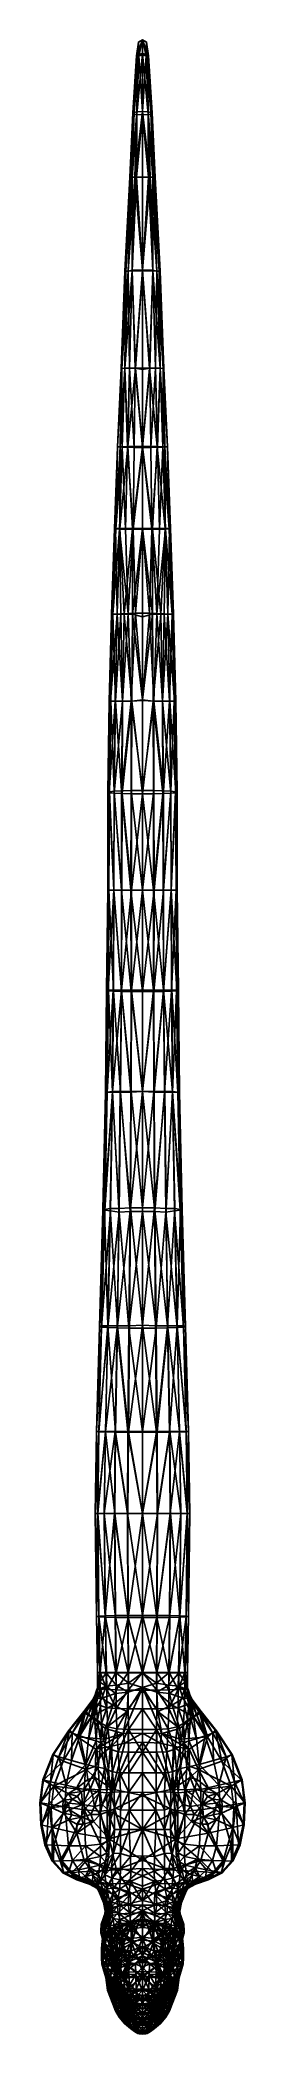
# Model space of a CAD drawing. Extents: x -0.06 to 0.06, y -0.05 to 1.07.
import ezdxf

# ---------------------------------------------------------------- set-up
doc = ezdxf.new("R2010")
doc.units = 0
doc.layers.add('COBRA$LWO', color=1, linetype='CONTINUOUS')

msp = doc.modelspace()

# ---------------------------------------------------------------- linework, layer by layer
at = {"layer": 'COBRA$LWO'}
for points in [[(-0.0023, 1.0702, 0.0104), (-0.0034, 1.0625, 0.0115), (0, 1.0714, 0.0116)], [(-0.0034, 1.0625, 0.0115), (-0.0028, 1.0632, 0.0135), (0, 1.0714, 0.0116)], [(-0.0034, 1.0625, 0.0115), (-0.0023, 1.0702, 0.0104), (-0.0028, 1.0623, 0.0094)], [(-0.0032, 1.0295, 0.0154), (0, 1.0294, 0.0159), (0, 1.0638, 0.0145)], [(-0.0032, 1.0295, 0.0154), (0, 1.0638, 0.0145), (-0.0028, 1.0632, 0.0135)], [(0, 1.0714, 0.0116), (-0.0028, 1.0632, 0.0135), (0, 1.0638, 0.0145)], [(-0.0021, 1.0625, 0.0078), (-0.0028, 1.0623, 0.0094), (-0.0023, 1.0702, 0.0104)], [(-0.0023, 1.0702, 0.0104), (0, 1.0714, 0.009), (-0.0021, 1.0625, 0.0078)], [(0, 1.0714, 0.009), (-0.0023, 1.0702, 0.0104), (0, 1.0714, 0.0116)], [(0, 1.0631, 0.0065), (-0.0021, 1.0625, 0.0078), (0, 1.0714, 0.009)], [(0, 1.0714, 0.009), (0.0023, 1.0702, 0.0104), (0.0021, 1.0625, 0.0078)], [(0.0034, 1.0625, 0.0115), (0.0023, 1.0702, 0.0104), (0, 1.0714, 0.0116)], [(0.0023, 1.0702, 0.0104), (0, 1.0714, 0.009), (0, 1.0714, 0.0116)], [(0.0021, 1.0625, 0.0078), (0, 1.0631, 0.0065), (0, 1.0714, 0.009)], [(0.0028, 1.0632, 0.0135), (0, 1.0714, 0.0116), (0, 1.0638, 0.0145)], [(0.0028, 1.0632, 0.0135), (0.0034, 1.0625, 0.0115), (0, 1.0714, 0.0116)], [(0, 1.0294, 0.0159), (0.0032, 1.0295, 0.0154), (0, 1.0638, 0.0145)], [(0, 1.0638, 0.0145), (0.0032, 1.0295, 0.0154), (0.0028, 1.0632, 0.0135)], [(0.0028, 1.0623, 0.0094), (0.0021, 1.0625, 0.0078), (0.0023, 1.0702, 0.0104)], [(0.0023, 1.0702, 0.0104), (0.0034, 1.0625, 0.0115), (0.0028, 1.0623, 0.0094)], [(-0.0054, 1.0304, 0.0096), (-0.0034, 1.0625, 0.0115), (-0.0028, 1.0623, 0.0094)], [(-0.0054, 1.0304, 0.0096), (-0.005, 1.0298, 0.0132), (-0.0034, 1.0625, 0.0115)], [(-0.0046, 1.0307, 0.0074), (-0.0054, 1.0304, 0.0096), (-0.0028, 1.0623, 0.0094)], [(-0.005, 1.0298, 0.0132), (-0.0032, 1.0295, 0.0154), (-0.0028, 1.0632, 0.0135)], [(-0.0028, 1.0632, 0.0135), (-0.0034, 1.0625, 0.0115), (-0.005, 1.0298, 0.0132)], [(-0.0046, 1.0307, 0.0074), (-0.0028, 1.0623, 0.0094), (-0.0021, 1.0625, 0.0078)], [(-0.0032, 1.031, 0.0055), (-0.0046, 1.0307, 0.0074), (-0.0021, 1.0625, 0.0078)], [(0, 1.0312, 0.0042), (-0.0032, 1.031, 0.0055), (-0.0021, 1.0625, 0.0078)], [(0, 1.0312, 0.0042), (-0.0021, 1.0625, 0.0078), (0, 1.0631, 0.0065)], [(0.0021, 1.0625, 0.0078), (0, 1.0312, 0.0042), (0, 1.0631, 0.0065)], [(0.0032, 1.031, 0.0055), (0, 1.0312, 0.0042), (0.0021, 1.0625, 0.0078)], [(0.0028, 1.0623, 0.0094), (0.0046, 1.0307, 0.0074), (0.0021, 1.0625, 0.0078)], [(0.0046, 1.0307, 0.0074), (0.0032, 1.031, 0.0055), (0.0021, 1.0625, 0.0078)], [(0.0032, 1.0295, 0.0154), (0.005, 1.0298, 0.0132), (0.0028, 1.0632, 0.0135)], [(0.0034, 1.0625, 0.0115), (0.0028, 1.0632, 0.0135), (0.005, 1.0298, 0.0132)], [(0.0034, 1.0625, 0.0115), (0.0054, 1.0304, 0.0096), (0.0028, 1.0623, 0.0094)], [(0.0054, 1.0304, 0.0096), (0.0046, 1.0307, 0.0074), (0.0028, 1.0623, 0.0094)], [(0.005, 1.0298, 0.0132), (0.0054, 1.0304, 0.0096), (0.0034, 1.0625, 0.0115)], [(-0.0054, 1.0304, 0.0096), (-0.007, 0.9944, 0.0085), (-0.0071, 0.9944, 0.0121)], [(-0.0071, 0.9944, 0.0121), (-0.005, 1.0298, 0.0132), (-0.0054, 1.0304, 0.0096)], [(-0.0059, 0.9944, 0.0152), (-0.005, 1.0298, 0.0132), (-0.0071, 0.9944, 0.0121)], [(-0.0054, 1.0304, 0.0096), (-0.0046, 1.0307, 0.0074), (-0.007, 0.9944, 0.0085)], [(-0.007, 0.9944, 0.0085), (-0.0046, 1.0307, 0.0074), (-0.006, 0.9944, 0.0062)], [(-0.0046, 1.0307, 0.0074), (-0.0032, 1.031, 0.0055), (-0.006, 0.9944, 0.0062)], [(-0.006, 0.9944, 0.0062), (-0.0032, 1.031, 0.0055), (-0.0044, 0.9944, 0.0043)], [(-0.0032, 1.0295, 0.0154), (-0.005, 1.0298, 0.0132), (-0.0059, 0.9944, 0.0152)], [(-0.0032, 1.031, 0.0055), (0, 1.0312, 0.0042), (-0.0044, 0.9944, 0.0043)], [(0, 0.9944, 0.003), (-0.0044, 0.9944, 0.0043), (0, 1.0312, 0.0042)], [(0, 1.0312, 0.0042), (0.0032, 1.031, 0.0055), (0.0044, 0.9944, 0.0043)], [(0.0044, 0.9944, 0.0043), (0, 0.9944, 0.003), (0, 1.0312, 0.0042)], [(0.0032, 1.031, 0.0055), (0.0046, 1.0307, 0.0074), (0.006, 0.9944, 0.0062)], [(0.0032, 1.031, 0.0055), (0.006, 0.9944, 0.0062), (0.0044, 0.9944, 0.0043)], [(0.005, 1.0298, 0.0132), (0.0032, 1.0295, 0.0154), (0.0059, 0.9944, 0.0152)], [(0.0046, 1.0307, 0.0074), (0.0054, 1.0304, 0.0096), (0.007, 0.9944, 0.0085)], [(0.0046, 1.0307, 0.0074), (0.007, 0.9944, 0.0085), (0.006, 0.9944, 0.0062)], [(0.005, 1.0298, 0.0132), (0.0071, 0.9944, 0.0121), (0.0054, 1.0304, 0.0096)], [(0.005, 1.0298, 0.0132), (0.0059, 0.9944, 0.0152), (0.0071, 0.9944, 0.0121)], [(0.007, 0.9944, 0.0085), (0.0054, 1.0304, 0.0096), (0.0071, 0.9944, 0.0121)], [(-0.0032, 1.0295, 0.0154), (-0.0059, 0.9944, 0.0152), (-0.0033, 0.9944, 0.0166)], [(-0.0033, 0.9944, 0.0166), (0, 1.0294, 0.0159), (-0.0032, 1.0295, 0.0154)], [(0, 0.9944, 0.0174), (0, 1.0294, 0.0159), (-0.0033, 0.9944, 0.0166)], [(0, 1.0294, 0.0159), (0.0033, 0.9944, 0.0166), (0.0032, 1.0295, 0.0154)], [(0, 1.0294, 0.0159), (0, 0.9944, 0.0174), (0.0033, 0.9944, 0.0166)], [(0.0059, 0.9944, 0.0152), (0.0032, 1.0295, 0.0154), (0.0033, 0.9944, 0.0166)], [(-0.007, 0.9944, 0.0085), (-0.0099, 0.9417, 0.0114), (-0.0071, 0.9944, 0.0121)], [(-0.0071, 0.9944, 0.0121), (-0.0099, 0.9417, 0.0114), (-0.0094, 0.9417, 0.0143)], [(-0.007, 0.9944, 0.0085), (-0.0094, 0.9417, 0.0083), (-0.0099, 0.9417, 0.0114)], [(-0.0059, 0.9944, 0.0152), (-0.0094, 0.9417, 0.0143), (-0.0058, 0.9418, 0.0183)], [(-0.006, 0.9944, 0.0062), (-0.0094, 0.9417, 0.0083), (-0.007, 0.9944, 0.0085)], [(-0.006, 0.9944, 0.0062), (-0.008, 0.9417, 0.0054), (-0.0094, 0.9417, 0.0083)], [(-0.0071, 0.9944, 0.0121), (-0.0094, 0.9417, 0.0143), (-0.0059, 0.9944, 0.0152)], [(-0.0044, 0.9944, 0.0043), (-0.008, 0.9417, 0.0054), (-0.006, 0.9944, 0.0062)], [(-0.0044, 0.9944, 0.0043), (-0.0059, 0.9422, 0.0031), (-0.008, 0.9417, 0.0054)], [(-0.0059, 0.9944, 0.0152), (-0.0058, 0.9418, 0.0183), (-0.0033, 0.9944, 0.0166)], [(-0.0044, 0.9944, 0.0043), (0, 0.9422, 0.0016), (-0.0059, 0.9422, 0.0031)], [(-0.0033, 0.9944, 0.0166), (-0.0058, 0.9418, 0.0183), (0, 0.9418, 0.0196)], [(0, 0.9944, 0.003), (0, 0.9422, 0.0016), (-0.0044, 0.9944, 0.0043)], [(0, 0.9944, 0.0174), (-0.0033, 0.9944, 0.0166), (0, 0.9418, 0.0196)], [(0.0033, 0.9944, 0.0166), (0, 0.9944, 0.0174), (0, 0.9418, 0.0196)], [(0.0058, 0.9418, 0.0183), (0.0033, 0.9944, 0.0166), (0, 0.9418, 0.0196)], [(0, 0.9422, 0.0016), (0, 0.9944, 0.003), (0.0044, 0.9944, 0.0043)], [(0, 0.9422, 0.0016), (0.0044, 0.9944, 0.0043), (0.0059, 0.9422, 0.0031)], [(0.0058, 0.9418, 0.0183), (0.0059, 0.9944, 0.0152), (0.0033, 0.9944, 0.0166)], [(0.008, 0.9417, 0.0054), (0.0044, 0.9944, 0.0043), (0.006, 0.9944, 0.0062)], [(0.0059, 0.9422, 0.0031), (0.0044, 0.9944, 0.0043), (0.008, 0.9417, 0.0054)], [(0.0094, 0.9417, 0.0143), (0.0059, 0.9944, 0.0152), (0.0058, 0.9418, 0.0183)], [(0.0094, 0.9417, 0.0143), (0.0071, 0.9944, 0.0121), (0.0059, 0.9944, 0.0152)], [(0.0094, 0.9417, 0.0083), (0.006, 0.9944, 0.0062), (0.007, 0.9944, 0.0085)], [(0.008, 0.9417, 0.0054), (0.006, 0.9944, 0.0062), (0.0094, 0.9417, 0.0083)], [(0.0099, 0.9417, 0.0114), (0.007, 0.9944, 0.0085), (0.0071, 0.9944, 0.0121)], [(0.0094, 0.9417, 0.0083), (0.007, 0.9944, 0.0085), (0.0099, 0.9417, 0.0114)], [(0.0099, 0.9417, 0.0114), (0.0071, 0.9944, 0.0121), (0.0094, 0.9417, 0.0143)], [(-0.012, 0.887, 0.0136), (-0.01, 0.8871, 0.0184), (-0.0094, 0.9417, 0.0143)], [(-0.0116, 0.887, 0.0091), (-0.012, 0.887, 0.0136), (-0.0099, 0.9417, 0.0114)], [(-0.012, 0.887, 0.0136), (-0.0094, 0.9417, 0.0143), (-0.0099, 0.9417, 0.0114)], [(-0.0116, 0.887, 0.0091), (-0.0094, 0.9417, 0.0083), (-0.008, 0.9417, 0.0054)], [(-0.01, 0.8871, 0.0049), (-0.0116, 0.887, 0.0091), (-0.008, 0.9417, 0.0054)], [(-0.0099, 0.9417, 0.0114), (-0.0094, 0.9417, 0.0083), (-0.0116, 0.887, 0.0091)], [(-0.0094, 0.9417, 0.0143), (-0.01, 0.8871, 0.0184), (-0.0058, 0.9418, 0.0183)], [(-0.0073, 0.8871, 0.0203), (-0.0058, 0.9418, 0.0183), (-0.01, 0.8871, 0.0184)], [(-0.0074, 0.8871, 0.0021), (-0.01, 0.8871, 0.0049), (-0.008, 0.9417, 0.0054)], [(-0.008, 0.9417, 0.0054), (-0.0059, 0.9422, 0.0031), (-0.0074, 0.8871, 0.0021)], [(-0.0074, 0.8871, 0.0021), (-0.0059, 0.9422, 0.0031), (-0.0041, 0.8871, 0.0004)], [(-0.0073, 0.8871, 0.0203), (-0.0039, 0.8871, 0.0215), (-0.0058, 0.9418, 0.0183)], [(-0.0059, 0.9422, 0.0031), (0, 0.9422, 0.0016), (-0.0041, 0.8871, 0.0004)], [(-0.0058, 0.9418, 0.0183), (-0.0039, 0.8871, 0.0215), (0, 0.9418, 0.0196)], [(0, 0.8865, 0.0002), (-0.0041, 0.8871, 0.0004), (0, 0.9422, 0.0016)], [(0, 0.8871, 0.0219), (0, 0.9418, 0.0196), (-0.0039, 0.8871, 0.0215)], [(0.0041, 0.8871, 0.0004), (0, 0.8865, 0.0002), (0, 0.9422, 0.0016)], [(0, 0.9422, 0.0016), (0.0059, 0.9422, 0.0031), (0.0041, 0.8871, 0.0004)], [(0.0039, 0.8871, 0.0215), (0.0058, 0.9418, 0.0183), (0, 0.9418, 0.0196)], [(0, 0.9418, 0.0196), (0, 0.8871, 0.0219), (0.0039, 0.8871, 0.0215)], [(0.0039, 0.8871, 0.0215), (0.0073, 0.8871, 0.0203), (0.0058, 0.9418, 0.0183)], [(0.0059, 0.9422, 0.0031), (0.0074, 0.8871, 0.0021), (0.0041, 0.8871, 0.0004)], [(0.01, 0.8871, 0.0184), (0.0094, 0.9417, 0.0143), (0.0058, 0.9418, 0.0183)], [(0.0058, 0.9418, 0.0183), (0.0073, 0.8871, 0.0203), (0.01, 0.8871, 0.0184)], [(0.0059, 0.9422, 0.0031), (0.008, 0.9417, 0.0054), (0.0074, 0.8871, 0.0021)], [(0.01, 0.8871, 0.0049), (0.0074, 0.8871, 0.0021), (0.008, 0.9417, 0.0054)], [(0.0094, 0.9417, 0.0083), (0.0116, 0.887, 0.0091), (0.008, 0.9417, 0.0054)], [(0.0116, 0.887, 0.0091), (0.01, 0.8871, 0.0049), (0.008, 0.9417, 0.0054)], [(0.01, 0.8871, 0.0184), (0.012, 0.887, 0.0136), (0.0094, 0.9417, 0.0143)], [(0.0094, 0.9417, 0.0143), (0.012, 0.887, 0.0136), (0.0099, 0.9417, 0.0114)], [(0.0094, 0.9417, 0.0083), (0.0099, 0.9417, 0.0114), (0.0116, 0.887, 0.0091)], [(0.012, 0.887, 0.0136), (0.0116, 0.887, 0.0091), (0.0099, 0.9417, 0.0114)], [(-0.0116, 0.887, 0.0091), (-0.0115, 0.8428, 0.007), (-0.0141, 0.843, 0.0126)], [(-0.012, 0.887, 0.0136), (-0.0141, 0.843, 0.0126), (-0.0125, 0.8431, 0.0185)], [(-0.0116, 0.887, 0.0091), (-0.0141, 0.843, 0.0126), (-0.012, 0.887, 0.0136)], [(-0.01, 0.8871, 0.0184), (-0.012, 0.887, 0.0136), (-0.0125, 0.8431, 0.0185)], [(-0.0125, 0.8431, 0.0185), (-0.0083, 0.8432, 0.0224), (-0.01, 0.8871, 0.0184)], [(-0.01, 0.8871, 0.0049), (-0.0115, 0.8428, 0.007), (-0.0116, 0.887, 0.0091)], [(-0.01, 0.8871, 0.0049), (-0.0085, 0.8428, 0.0018), (-0.0115, 0.8428, 0.007)], [(-0.0074, 0.8871, 0.0021), (-0.0085, 0.8428, 0.0018), (-0.01, 0.8871, 0.0049)], [(-0.0083, 0.8432, 0.0224), (-0.0073, 0.8871, 0.0203), (-0.01, 0.8871, 0.0184)], [(-0.0074, 0.8871, 0.0021), (-0.0047, 0.8427, -0.0001), (-0.0085, 0.8428, 0.0018)], [(-0.0073, 0.8871, 0.0203), (-0.0083, 0.8432, 0.0224), (-0.0039, 0.8871, 0.0215)], [(0, 0.8432, 0.0241), (-0.0039, 0.8871, 0.0215), (-0.0083, 0.8432, 0.0224)], [(-0.0041, 0.8871, 0.0004), (-0.0047, 0.8427, -0.0001), (-0.0074, 0.8871, 0.0021)], [(-0.0041, 0.8871, 0.0004), (0, 0.8427, -0.001), (-0.0047, 0.8427, -0.0001)], [(0, 0.8865, 0.0002), (0, 0.8427, -0.001), (-0.0041, 0.8871, 0.0004)], [(0, 0.8432, 0.0241), (0, 0.8871, 0.0219), (-0.0039, 0.8871, 0.0215)], [(0, 0.8427, -0.001), (0, 0.8865, 0.0002), (0.0041, 0.8871, 0.0004)], [(0, 0.8427, -0.001), (0.0041, 0.8871, 0.0004), (0.0047, 0.8427, -0.0001)], [(0, 0.8871, 0.0219), (0, 0.8432, 0.0241), (0.0039, 0.8871, 0.0215)], [(0.0039, 0.8871, 0.0215), (0, 0.8432, 0.0241), (0.0083, 0.8432, 0.0224)], [(0.0083, 0.8432, 0.0224), (0.0073, 0.8871, 0.0203), (0.0039, 0.8871, 0.0215)], [(0.0047, 0.8427, -0.0001), (0.0041, 0.8871, 0.0004), (0.0074, 0.8871, 0.0021)], [(0.0047, 0.8427, -0.0001), (0.0074, 0.8871, 0.0021), (0.0085, 0.8428, 0.0018)], [(0.0073, 0.8871, 0.0203), (0.0083, 0.8432, 0.0224), (0.01, 0.8871, 0.0184)], [(0.0085, 0.8428, 0.0018), (0.0074, 0.8871, 0.0021), (0.01, 0.8871, 0.0049)], [(0.0083, 0.8432, 0.0224), (0.0125, 0.8431, 0.0185), (0.01, 0.8871, 0.0184)], [(0.0085, 0.8428, 0.0018), (0.01, 0.8871, 0.0049), (0.0115, 0.8428, 0.007)], [(0.012, 0.887, 0.0136), (0.01, 0.8871, 0.0184), (0.0125, 0.8431, 0.0185)], [(0.0115, 0.8428, 0.007), (0.01, 0.8871, 0.0049), (0.0116, 0.887, 0.0091)], [(0.0115, 0.8428, 0.007), (0.0116, 0.887, 0.0091), (0.0141, 0.843, 0.0126)], [(0.0141, 0.843, 0.0126), (0.0116, 0.887, 0.0091), (0.012, 0.887, 0.0136)], [(0.0141, 0.843, 0.0126), (0.012, 0.887, 0.0136), (0.0125, 0.8431, 0.0185)], [(-0.015, 0.797, 0.0097), (-0.0158, 0.7971, 0.0143), (-0.0141, 0.843, 0.0126)], [(-0.0158, 0.7971, 0.0143), (-0.0152, 0.7972, 0.0186), (-0.0141, 0.843, 0.0126)], [(-0.0141, 0.843, 0.0126), (-0.0152, 0.7972, 0.0186), (-0.0125, 0.8431, 0.0185)], [(-0.0125, 0.8431, 0.0185), (-0.0152, 0.7972, 0.0186), (-0.0128, 0.7972, 0.0221)], [(-0.015, 0.797, 0.0097), (-0.0141, 0.843, 0.0126), (-0.0115, 0.8428, 0.007)], [(-0.0129, 0.7969, 0.0054), (-0.015, 0.797, 0.0097), (-0.0115, 0.8428, 0.007)], [(-0.0096, 0.7969, 0.0019), (-0.0129, 0.7969, 0.0054), (-0.0115, 0.8428, 0.007)], [(-0.0125, 0.8431, 0.0185), (-0.0128, 0.7972, 0.0221), (-0.0083, 0.8432, 0.0224)], [(-0.0128, 0.7972, 0.0221), (-0.0056, 0.7971, 0.0255), (-0.0083, 0.8432, 0.0224)], [(-0.0096, 0.7969, 0.0019), (-0.0115, 0.8428, 0.007), (-0.0085, 0.8428, 0.0018)], [(-0.0053, 0.7968, -0.0003), (-0.0096, 0.7969, 0.0019), (-0.0085, 0.8428, 0.0018)], [(-0.0053, 0.7968, -0.0003), (-0.0085, 0.8428, 0.0018), (-0.0047, 0.8427, -0.0001)], [(-0.0083, 0.8432, 0.0224), (-0.0056, 0.7971, 0.0255), (0, 0.8432, 0.0241)], [(0, 0.8432, 0.0241), (-0.0056, 0.7971, 0.0255), (0, 0.7973, 0.0264)], [(0, 0.7968, -0.0009), (-0.0053, 0.7968, -0.0003), (0, 0.8427, -0.001)], [(0, 0.8427, -0.001), (-0.0053, 0.7968, -0.0003), (-0.0047, 0.8427, -0.0001)], [(0.0056, 0.7971, 0.0255), (0, 0.8432, 0.0241), (0, 0.7973, 0.0264)], [(0.0056, 0.7971, 0.0255), (0.0083, 0.8432, 0.0224), (0, 0.8432, 0.0241)], [(0.0053, 0.7968, -0.0003), (0, 0.7968, -0.0009), (0, 0.8427, -0.001)], [(0.0053, 0.7968, -0.0003), (0, 0.8427, -0.001), (0.0047, 0.8427, -0.0001)], [(0.0085, 0.8428, 0.0018), (0.0053, 0.7968, -0.0003), (0.0047, 0.8427, -0.0001)], [(0.0096, 0.7969, 0.0019), (0.0053, 0.7968, -0.0003), (0.0085, 0.8428, 0.0018)], [(0.0056, 0.7971, 0.0255), (0.0128, 0.7972, 0.0221), (0.0083, 0.8432, 0.0224)], [(0.0128, 0.7972, 0.0221), (0.0125, 0.8431, 0.0185), (0.0083, 0.8432, 0.0224)], [(0.0115, 0.8428, 0.007), (0.0096, 0.7969, 0.0019), (0.0085, 0.8428, 0.0018)], [(0.0129, 0.7969, 0.0054), (0.0096, 0.7969, 0.0019), (0.0115, 0.8428, 0.007)], [(0.0141, 0.843, 0.0126), (0.015, 0.797, 0.0097), (0.0115, 0.8428, 0.007)], [(0.015, 0.797, 0.0097), (0.0129, 0.7969, 0.0054), (0.0115, 0.8428, 0.007)], [(0.0152, 0.7972, 0.0186), (0.0141, 0.843, 0.0126), (0.0125, 0.8431, 0.0185)], [(0.0152, 0.7972, 0.0186), (0.0125, 0.8431, 0.0185), (0.0128, 0.7972, 0.0221)], [(0.0158, 0.7971, 0.0143), (0.015, 0.797, 0.0097), (0.0141, 0.843, 0.0126)], [(0.0152, 0.7972, 0.0186), (0.0158, 0.7971, 0.0143), (0.0141, 0.843, 0.0126)], [(-0.0152, 0.7972, 0.0186), (-0.0158, 0.7971, 0.0143), (-0.0175, 0.7491, 0.0156)], [(-0.0168, 0.7491, 0.0204), (-0.0152, 0.7972, 0.0186), (-0.0175, 0.7491, 0.0156)], [(-0.0158, 0.7971, 0.0143), (-0.015, 0.797, 0.0097), (-0.0175, 0.7491, 0.0156)], [(-0.0175, 0.7491, 0.0156), (-0.015, 0.797, 0.0097), (-0.0166, 0.7491, 0.0107)], [(-0.0143, 0.7491, 0.0241), (-0.0152, 0.7972, 0.0186), (-0.0168, 0.7491, 0.0204)], [(-0.0166, 0.7491, 0.0107), (-0.015, 0.797, 0.0097), (-0.0129, 0.7969, 0.0054)], [(-0.0121, 0.7493, 0.004), (-0.0166, 0.7491, 0.0107), (-0.0129, 0.7969, 0.0054)], [(-0.0128, 0.7972, 0.0221), (-0.0152, 0.7972, 0.0186), (-0.0143, 0.7491, 0.0241)], [(-0.0128, 0.7972, 0.0221), (-0.0143, 0.7491, 0.0241), (-0.0104, 0.7491, 0.0268)], [(-0.0096, 0.7969, 0.0019), (-0.008, 0.7495, 0.0009), (-0.0129, 0.7969, 0.0054)], [(-0.008, 0.7495, 0.0009), (-0.0121, 0.7493, 0.004), (-0.0129, 0.7969, 0.0054)], [(-0.0056, 0.7971, 0.0255), (-0.0128, 0.7972, 0.0221), (-0.0104, 0.7491, 0.0268)], [(-0.0056, 0.7971, 0.0255), (-0.0104, 0.7491, 0.0268), (-0.0056, 0.7491, 0.0284)], [(-0.0096, 0.7969, 0.0019), (-0.0053, 0.7968, -0.0003), (-0.008, 0.7495, 0.0009)], [(-0.004, 0.7496, -0.0005), (-0.008, 0.7495, 0.0009), (-0.0053, 0.7968, -0.0003)], [(0, 0.7476, 0.0289), (0, 0.7973, 0.0264), (-0.0056, 0.7491, 0.0284)], [(-0.0056, 0.7971, 0.0255), (-0.0056, 0.7491, 0.0284), (0, 0.7973, 0.0264)], [(-0.004, 0.7496, -0.0005), (-0.0053, 0.7968, -0.0003), (0, 0.7968, -0.0009)], [(0, 0.7968, -0.0009), (0, 0.7496, -0.0008), (-0.004, 0.7496, -0.0005)], [(0, 0.7973, 0.0264), (0, 0.7476, 0.0289), (0.0056, 0.7491, 0.0284)], [(0.0056, 0.7491, 0.0284), (0.0056, 0.7971, 0.0255), (0, 0.7973, 0.0264)], [(0, 0.7496, -0.0008), (0, 0.7968, -0.0009), (0.004, 0.7496, -0.0005)], [(0.0053, 0.7968, -0.0003), (0.004, 0.7496, -0.0005), (0, 0.7968, -0.0009)], [(0.008, 0.7495, 0.0009), (0.004, 0.7496, -0.0005), (0.0053, 0.7968, -0.0003)], [(0.0053, 0.7968, -0.0003), (0.0096, 0.7969, 0.0019), (0.008, 0.7495, 0.0009)], [(0.0128, 0.7972, 0.0221), (0.0056, 0.7971, 0.0255), (0.0104, 0.7491, 0.0268)], [(0.0104, 0.7491, 0.0268), (0.0056, 0.7971, 0.0255), (0.0056, 0.7491, 0.0284)], [(0.008, 0.7495, 0.0009), (0.0096, 0.7969, 0.0019), (0.0129, 0.7969, 0.0054)], [(0.0121, 0.7493, 0.004), (0.008, 0.7495, 0.0009), (0.0129, 0.7969, 0.0054)], [(0.0143, 0.7491, 0.0241), (0.0128, 0.7972, 0.0221), (0.0104, 0.7491, 0.0268)], [(0.0166, 0.7491, 0.0107), (0.0121, 0.7493, 0.004), (0.0129, 0.7969, 0.0054)], [(0.0152, 0.7972, 0.0186), (0.0128, 0.7972, 0.0221), (0.0143, 0.7491, 0.0241)], [(0.015, 0.797, 0.0097), (0.0166, 0.7491, 0.0107), (0.0129, 0.7969, 0.0054)], [(0.0152, 0.7972, 0.0186), (0.0143, 0.7491, 0.0241), (0.0168, 0.7491, 0.0204)], [(0.015, 0.797, 0.0097), (0.0158, 0.7971, 0.0143), (0.0175, 0.7491, 0.0156)], [(0.015, 0.797, 0.0097), (0.0175, 0.7491, 0.0156), (0.0166, 0.7491, 0.0107)], [(0.0158, 0.7971, 0.0143), (0.0152, 0.7972, 0.0186), (0.0175, 0.7491, 0.0156)], [(0.0152, 0.7972, 0.0186), (0.0168, 0.7491, 0.0204), (0.0175, 0.7491, 0.0156)], [(-0.0188, 0.7003, 0.0169), (-0.0175, 0.7491, 0.0156), (-0.0178, 0.7003, 0.0116)], [(-0.0168, 0.7491, 0.0204), (-0.0175, 0.7491, 0.0156), (-0.0188, 0.7003, 0.0169)], [(-0.018, 0.7003, 0.022), (-0.0168, 0.7491, 0.0204), (-0.0188, 0.7003, 0.0169)], [(-0.0143, 0.7491, 0.0241), (-0.0168, 0.7491, 0.0204), (-0.018, 0.7003, 0.022)], [(-0.0154, 0.7003, 0.026), (-0.0143, 0.7491, 0.0241), (-0.018, 0.7003, 0.022)], [(-0.0178, 0.7003, 0.0116), (-0.0166, 0.7491, 0.0107), (-0.0152, 0.7003, 0.0066)], [(-0.0175, 0.7491, 0.0156), (-0.0166, 0.7491, 0.0107), (-0.0178, 0.7003, 0.0116)], [(-0.0166, 0.7491, 0.0107), (-0.0121, 0.7493, 0.004), (-0.0152, 0.7003, 0.0066)], [(-0.0112, 0.7003, 0.0289), (-0.0143, 0.7491, 0.0241), (-0.0154, 0.7003, 0.026)], [(-0.0152, 0.7003, 0.0066), (-0.0121, 0.7493, 0.004), (-0.0113, 0.7003, 0.0025)], [(-0.0104, 0.7491, 0.0268), (-0.0143, 0.7491, 0.0241), (-0.0112, 0.7003, 0.0289)], [(-0.0121, 0.7493, 0.004), (-0.008, 0.7495, 0.0009), (-0.0113, 0.7003, 0.0025)], [(-0.0113, 0.7003, 0.0025), (-0.008, 0.7495, 0.0009), (-0.0063, 0.7003, -0.0001)], [(-0.006, 0.7003, 0.0306), (-0.0104, 0.7491, 0.0268), (-0.0112, 0.7003, 0.0289)], [(-0.0056, 0.7491, 0.0284), (-0.0104, 0.7491, 0.0268), (-0.006, 0.7003, 0.0306)], [(-0.008, 0.7495, 0.0009), (-0.004, 0.7496, -0.0005), (-0.0063, 0.7003, -0.0001)], [(-0.0063, 0.7003, -0.0001), (-0.004, 0.7496, -0.0005), (0, 0.7007, -0.0006)], [(-0.0056, 0.7491, 0.0284), (-0.006, 0.7003, 0.0306), (0, 0.701, 0.0311)], [(0, 0.7476, 0.0289), (-0.0056, 0.7491, 0.0284), (0, 0.701, 0.0311)], [(0, 0.7496, -0.0008), (0, 0.7007, -0.0006), (-0.004, 0.7496, -0.0005)], [(0.004, 0.7496, -0.0005), (0.0063, 0.7003, -0.0001), (0, 0.7007, -0.0006)], [(0, 0.7007, -0.0006), (0, 0.7496, -0.0008), (0.004, 0.7496, -0.0005)], [(0.006, 0.7003, 0.0306), (0.0056, 0.7491, 0.0284), (0, 0.701, 0.0311)], [(0.0056, 0.7491, 0.0284), (0, 0.7476, 0.0289), (0, 0.701, 0.0311)], [(0.004, 0.7496, -0.0005), (0.008, 0.7495, 0.0009), (0.0063, 0.7003, -0.0001)], [(0.0104, 0.7491, 0.0268), (0.0056, 0.7491, 0.0284), (0.006, 0.7003, 0.0306)], [(0.0104, 0.7491, 0.0268), (0.006, 0.7003, 0.0306), (0.0112, 0.7003, 0.0289)], [(0.008, 0.7495, 0.0009), (0.0113, 0.7003, 0.0025), (0.0063, 0.7003, -0.0001)], [(0.008, 0.7495, 0.0009), (0.0121, 0.7493, 0.004), (0.0113, 0.7003, 0.0025)], [(0.0143, 0.7491, 0.0241), (0.0104, 0.7491, 0.0268), (0.0112, 0.7003, 0.0289)], [(0.0143, 0.7491, 0.0241), (0.0112, 0.7003, 0.0289), (0.0154, 0.7003, 0.026)], [(0.0121, 0.7493, 0.004), (0.0152, 0.7003, 0.0066), (0.0113, 0.7003, 0.0025)], [(0.0121, 0.7493, 0.004), (0.0166, 0.7491, 0.0107), (0.0152, 0.7003, 0.0066)], [(0.0168, 0.7491, 0.0204), (0.0143, 0.7491, 0.0241), (0.018, 0.7003, 0.022)], [(0.0143, 0.7491, 0.0241), (0.0154, 0.7003, 0.026), (0.018, 0.7003, 0.022)], [(0.0166, 0.7491, 0.0107), (0.0178, 0.7003, 0.0116), (0.0152, 0.7003, 0.0066)], [(0.0166, 0.7491, 0.0107), (0.0175, 0.7491, 0.0156), (0.0178, 0.7003, 0.0116)], [(0.0175, 0.7491, 0.0156), (0.0168, 0.7491, 0.0204), (0.0188, 0.7003, 0.0169)], [(0.0168, 0.7491, 0.0204), (0.018, 0.7003, 0.022), (0.0188, 0.7003, 0.0169)], [(0.0175, 0.7491, 0.0156), (0.0188, 0.7003, 0.0169), (0.0178, 0.7003, 0.0116)], [(-0.0186, 0.6494, 0.0126), (-0.0196, 0.6491, 0.0183), (-0.0188, 0.7003, 0.0169)], [(-0.0188, 0.7003, 0.0169), (-0.0196, 0.6491, 0.0183), (-0.018, 0.7003, 0.022)], [(-0.0196, 0.6491, 0.0183), (-0.0187, 0.6488, 0.0237), (-0.018, 0.7003, 0.022)], [(-0.0178, 0.7003, 0.0116), (-0.0186, 0.6494, 0.0126), (-0.0188, 0.7003, 0.0169)], [(-0.018, 0.7003, 0.022), (-0.0187, 0.6488, 0.0237), (-0.0154, 0.7003, 0.026)], [(-0.0187, 0.6488, 0.0237), (-0.016, 0.6486, 0.0279), (-0.0154, 0.7003, 0.026)], [(-0.0159, 0.6498, 0.0073), (-0.0186, 0.6494, 0.0126), (-0.0178, 0.7003, 0.0116)], [(-0.0152, 0.7003, 0.0066), (-0.0159, 0.6498, 0.0073), (-0.0178, 0.7003, 0.0116)], [(-0.016, 0.6486, 0.0279), (-0.0114, 0.6484, 0.0309), (-0.0112, 0.7003, 0.0289)], [(-0.0154, 0.7003, 0.026), (-0.016, 0.6486, 0.0279), (-0.0112, 0.7003, 0.0289)], [(-0.0119, 0.65, 0.003), (-0.0159, 0.6498, 0.0073), (-0.0152, 0.7003, 0.0066)], [(-0.0113, 0.7003, 0.0025), (-0.0119, 0.65, 0.003), (-0.0152, 0.7003, 0.0066)], [(-0.0063, 0.6502, 0.0002), (-0.0119, 0.65, 0.003), (-0.0063, 0.7003, -0.0001)], [(-0.0063, 0.7003, -0.0001), (-0.0119, 0.65, 0.003), (-0.0113, 0.7003, 0.0025)], [(-0.0112, 0.7003, 0.0289), (-0.0114, 0.6484, 0.0309), (-0.006, 0.7003, 0.0306)], [(-0.0114, 0.6484, 0.0309), (-0.0061, 0.6483, 0.0328), (-0.006, 0.7003, 0.0306)], [(0, 0.6502, -0.0004), (-0.0063, 0.7003, -0.0001), (0, 0.7007, -0.0006)], [(-0.0063, 0.6502, 0.0002), (-0.0063, 0.7003, -0.0001), (0, 0.6502, -0.0004)], [(-0.0061, 0.6483, 0.0328), (0, 0.6482, 0.0336), (-0.006, 0.7003, 0.0306)], [(0, 0.6482, 0.0336), (0, 0.701, 0.0311), (-0.006, 0.7003, 0.0306)], [(0, 0.701, 0.0311), (0, 0.6482, 0.0336), (0.006, 0.7003, 0.0306)], [(0.0063, 0.7003, -0.0001), (0, 0.6502, -0.0004), (0, 0.7007, -0.0006)], [(0.0063, 0.7003, -0.0001), (0.0063, 0.6502, 0.0002), (0, 0.6502, -0.0004)], [(0, 0.6482, 0.0336), (0.0061, 0.6483, 0.0328), (0.006, 0.7003, 0.0306)], [(0.0114, 0.6484, 0.0309), (0.0112, 0.7003, 0.0289), (0.006, 0.7003, 0.0306)], [(0.0061, 0.6483, 0.0328), (0.0114, 0.6484, 0.0309), (0.006, 0.7003, 0.0306)], [(0.0119, 0.65, 0.003), (0.0063, 0.6502, 0.0002), (0.0063, 0.7003, -0.0001)], [(0.0119, 0.65, 0.003), (0.0063, 0.7003, -0.0001), (0.0113, 0.7003, 0.0025)], [(0.0114, 0.6484, 0.0309), (0.016, 0.6486, 0.0279), (0.0112, 0.7003, 0.0289)], [(0.016, 0.6486, 0.0279), (0.0154, 0.7003, 0.026), (0.0112, 0.7003, 0.0289)], [(0.0119, 0.65, 0.003), (0.0113, 0.7003, 0.0025), (0.0152, 0.7003, 0.0066)], [(0.0159, 0.6498, 0.0073), (0.0119, 0.65, 0.003), (0.0152, 0.7003, 0.0066)], [(0.0159, 0.6498, 0.0073), (0.0152, 0.7003, 0.0066), (0.0178, 0.7003, 0.0116)], [(0.0187, 0.6488, 0.0237), (0.018, 0.7003, 0.022), (0.0154, 0.7003, 0.026)], [(0.016, 0.6486, 0.0279), (0.0187, 0.6488, 0.0237), (0.0154, 0.7003, 0.026)], [(0.0186, 0.6494, 0.0126), (0.0159, 0.6498, 0.0073), (0.0178, 0.7003, 0.0116)], [(0.0186, 0.6494, 0.0126), (0.0178, 0.7003, 0.0116), (0.0188, 0.7003, 0.0169)], [(0.0196, 0.6491, 0.0183), (0.0188, 0.7003, 0.0169), (0.018, 0.7003, 0.022)], [(0.0187, 0.6488, 0.0237), (0.0196, 0.6491, 0.0183), (0.018, 0.7003, 0.022)], [(0.0196, 0.6491, 0.0183), (0.0186, 0.6494, 0.0126), (0.0188, 0.7003, 0.0169)], [(-0.0186, 0.6494, 0.0126), (-0.0189, 0.5941, 0.0135), (-0.0196, 0.6491, 0.0183)], [(-0.0161, 0.5941, 0.0079), (-0.0189, 0.5941, 0.0135), (-0.0186, 0.6494, 0.0126)], [(-0.0159, 0.6498, 0.0073), (-0.0161, 0.5941, 0.0079), (-0.0186, 0.6494, 0.0126)], [(-0.0161, 0.5941, 0.0079), (-0.0159, 0.6498, 0.0073), (-0.0118, 0.5941, 0.0033)], [(-0.0119, 0.65, 0.003), (-0.0118, 0.5941, 0.0033), (-0.0159, 0.6498, 0.0073)], [(-0.0065, 0.5941, 0.0006), (-0.0119, 0.65, 0.003), (-0.0063, 0.6502, 0.0002)], [(-0.0065, 0.5941, 0.0006), (-0.0118, 0.5941, 0.0033), (-0.0119, 0.65, 0.003)], [(-0.0065, 0.5941, 0.0006), (-0.0063, 0.6502, 0.0002), (0, 0.5941, -0.0002)], [(0, 0.5941, -0.0002), (-0.0063, 0.6502, 0.0002), (0, 0.6502, -0.0004)], [(0.0063, 0.6502, 0.0002), (0.0065, 0.5941, 0.0006), (0, 0.5941, -0.0002)], [(0.0063, 0.6502, 0.0002), (0, 0.5941, -0.0002), (0, 0.6502, -0.0004)], [(0.0119, 0.65, 0.003), (0.0065, 0.5941, 0.0006), (0.0063, 0.6502, 0.0002)], [(0.0118, 0.5941, 0.0033), (0.0065, 0.5941, 0.0006), (0.0119, 0.65, 0.003)], [(0.0118, 0.5941, 0.0033), (0.0119, 0.65, 0.003), (0.0159, 0.6498, 0.0073)], [(0.0159, 0.6498, 0.0073), (0.0161, 0.5941, 0.0079), (0.0118, 0.5941, 0.0033)], [(0.0161, 0.5941, 0.0079), (0.0159, 0.6498, 0.0073), (0.0186, 0.6494, 0.0126)], [(0.0189, 0.5941, 0.0135), (0.0161, 0.5941, 0.0079), (0.0186, 0.6494, 0.0126)], [(0.0189, 0.5941, 0.0135), (0.0186, 0.6494, 0.0126), (0.0196, 0.6491, 0.0183)], [(-0.0189, 0.5941, 0.0135), (-0.0195, 0.5941, 0.0222), (-0.0196, 0.6491, 0.0183)], [(-0.0195, 0.5941, 0.0222), (-0.0187, 0.6488, 0.0237), (-0.0196, 0.6491, 0.0183)], [(-0.0195, 0.5941, 0.0222), (-0.0162, 0.5941, 0.0298), (-0.0187, 0.6488, 0.0237)], [(-0.0162, 0.5941, 0.0298), (-0.016, 0.6486, 0.0279), (-0.0187, 0.6488, 0.0237)], [(-0.0162, 0.5941, 0.0298), (-0.0116, 0.5941, 0.0329), (-0.016, 0.6486, 0.0279)], [(-0.016, 0.6486, 0.0279), (-0.0116, 0.5941, 0.0329), (-0.0114, 0.6484, 0.0309)], [(-0.0062, 0.5941, 0.035), (-0.0114, 0.6484, 0.0309), (-0.0116, 0.5941, 0.0329)], [(-0.0062, 0.5941, 0.035), (-0.0061, 0.6483, 0.0328), (-0.0114, 0.6484, 0.0309)], [(-0.0062, 0.5941, 0.035), (0, 0.6482, 0.0336), (-0.0061, 0.6483, 0.0328)], [(0, 0.5941, 0.0354), (0, 0.6482, 0.0336), (-0.0062, 0.5941, 0.035)], [(0, 0.6482, 0.0336), (0.0062, 0.5941, 0.035), (0.0061, 0.6483, 0.0328)], [(0, 0.6482, 0.0336), (0, 0.5941, 0.0354), (0.0062, 0.5941, 0.035)], [(0.0061, 0.6483, 0.0328), (0.0062, 0.5941, 0.035), (0.0114, 0.6484, 0.0309)], [(0.0114, 0.6484, 0.0309), (0.0062, 0.5941, 0.035), (0.0116, 0.5941, 0.0329)], [(0.0116, 0.5941, 0.0329), (0.016, 0.6486, 0.0279), (0.0114, 0.6484, 0.0309)], [(0.0116, 0.5941, 0.0329), (0.0162, 0.5941, 0.0298), (0.016, 0.6486, 0.0279)], [(0.016, 0.6486, 0.0279), (0.0162, 0.5941, 0.0298), (0.0187, 0.6488, 0.0237)], [(0.0162, 0.5941, 0.0298), (0.0195, 0.5941, 0.0222), (0.0187, 0.6488, 0.0237)], [(0.0187, 0.6488, 0.0237), (0.0195, 0.5941, 0.0222), (0.0196, 0.6491, 0.0183)], [(0.0195, 0.5941, 0.0222), (0.0189, 0.5941, 0.0135), (0.0196, 0.6491, 0.0183)], [(-0.0195, 0.5941, 0.0222), (-0.0189, 0.5941, 0.0135), (-0.0202, 0.538, 0.0207)], [(-0.0189, 0.5941, 0.0135), (-0.0192, 0.5377, 0.0144), (-0.0202, 0.538, 0.0207)], [(-0.0193, 0.538, 0.0268), (-0.0195, 0.5941, 0.0222), (-0.0202, 0.538, 0.0207)], [(-0.0162, 0.5941, 0.0298), (-0.0195, 0.5941, 0.0222), (-0.0193, 0.538, 0.0268)], [(-0.0193, 0.538, 0.0268), (-0.0165, 0.538, 0.0314), (-0.0162, 0.5941, 0.0298)], [(-0.0189, 0.5941, 0.0135), (-0.0163, 0.5375, 0.0085), (-0.0192, 0.5377, 0.0144)], [(-0.0189, 0.5941, 0.0135), (-0.0161, 0.5941, 0.0079), (-0.0163, 0.5375, 0.0085)], [(-0.0165, 0.538, 0.0314), (-0.0118, 0.538, 0.035), (-0.0162, 0.5941, 0.0298)], [(-0.0163, 0.5375, 0.0085), (-0.0161, 0.5941, 0.0079), (-0.0119, 0.5374, 0.0037)], [(-0.0118, 0.538, 0.035), (-0.0116, 0.5941, 0.0329), (-0.0162, 0.5941, 0.0298)], [(-0.0161, 0.5941, 0.0079), (-0.0118, 0.5941, 0.0033), (-0.0119, 0.5374, 0.0037)], [(-0.0119, 0.5374, 0.0037), (-0.0118, 0.5941, 0.0033), (-0.0063, 0.5374, 0.0009)], [(-0.0118, 0.538, 0.035), (-0.0062, 0.5941, 0.035), (-0.0116, 0.5941, 0.0329)], [(-0.0118, 0.538, 0.035), (-0.0062, 0.538, 0.0371), (-0.0062, 0.5941, 0.035)], [(-0.0118, 0.5941, 0.0033), (-0.0065, 0.5941, 0.0006), (-0.0063, 0.5374, 0.0009)], [(0, 0.5374, 0), (-0.0065, 0.5941, 0.0006), (0, 0.5941, -0.0002)], [(0, 0.5374, 0), (-0.0063, 0.5374, 0.0009), (-0.0065, 0.5941, 0.0006)], [(-0.0062, 0.538, 0.0371), (0, 0.5382, 0.0372), (0, 0.5941, 0.0354)], [(-0.0062, 0.5941, 0.035), (-0.0062, 0.538, 0.0371), (0, 0.5941, 0.0354)], [(0, 0.5382, 0.0372), (0.0062, 0.538, 0.0371), (0, 0.5941, 0.0354)], [(0.0065, 0.5941, 0.0006), (0, 0.5374, 0), (0, 0.5941, -0.0002)], [(0.0062, 0.538, 0.0371), (0.0062, 0.5941, 0.035), (0, 0.5941, 0.0354)], [(0.0063, 0.5374, 0.0009), (0, 0.5374, 0), (0.0065, 0.5941, 0.0006)], [(0.0062, 0.5941, 0.035), (0.0118, 0.538, 0.035), (0.0116, 0.5941, 0.0329)], [(0.0062, 0.538, 0.0371), (0.0118, 0.538, 0.035), (0.0062, 0.5941, 0.035)], [(0.0065, 0.5941, 0.0006), (0.0118, 0.5941, 0.0033), (0.0063, 0.5374, 0.0009)], [(0.0118, 0.5941, 0.0033), (0.0119, 0.5374, 0.0037), (0.0063, 0.5374, 0.0009)], [(0.0116, 0.5941, 0.0329), (0.0118, 0.538, 0.035), (0.0162, 0.5941, 0.0298)], [(0.0118, 0.538, 0.035), (0.0165, 0.538, 0.0314), (0.0162, 0.5941, 0.0298)], [(0.0118, 0.5941, 0.0033), (0.0161, 0.5941, 0.0079), (0.0119, 0.5374, 0.0037)], [(0.0161, 0.5941, 0.0079), (0.0163, 0.5375, 0.0085), (0.0119, 0.5374, 0.0037)], [(0.0161, 0.5941, 0.0079), (0.0189, 0.5941, 0.0135), (0.0163, 0.5375, 0.0085)], [(0.0165, 0.538, 0.0314), (0.0193, 0.538, 0.0268), (0.0162, 0.5941, 0.0298)], [(0.0195, 0.5941, 0.0222), (0.0162, 0.5941, 0.0298), (0.0193, 0.538, 0.0268)], [(0.0163, 0.5375, 0.0085), (0.0189, 0.5941, 0.0135), (0.0192, 0.5377, 0.0144)], [(0.0189, 0.5941, 0.0135), (0.0195, 0.5941, 0.0222), (0.0202, 0.538, 0.0207)], [(0.0192, 0.5377, 0.0144), (0.0189, 0.5941, 0.0135), (0.0202, 0.538, 0.0207)], [(0.0195, 0.5941, 0.0222), (0.0193, 0.538, 0.0268), (0.0202, 0.538, 0.0207)], [(-0.0202, 0.538, 0.0207), (-0.0198, 0.4809, 0.0151), (-0.0209, 0.4809, 0.0217)], [(-0.0202, 0.538, 0.0207), (-0.0209, 0.4809, 0.0217), (-0.0193, 0.538, 0.0268)], [(-0.0193, 0.538, 0.0268), (-0.0209, 0.4809, 0.0217), (-0.0199, 0.4809, 0.0281)], [(-0.0192, 0.5377, 0.0144), (-0.0198, 0.4809, 0.0151), (-0.0202, 0.538, 0.0207)], [(-0.0193, 0.538, 0.0268), (-0.0199, 0.4809, 0.0281), (-0.0165, 0.538, 0.0314)], [(-0.0165, 0.538, 0.0314), (-0.0199, 0.4809, 0.0281), (-0.0169, 0.4812, 0.0331)], [(-0.0192, 0.5377, 0.0144), (-0.0169, 0.4809, 0.0089), (-0.0198, 0.4809, 0.0151)], [(-0.0163, 0.5375, 0.0085), (-0.0169, 0.4809, 0.0089), (-0.0192, 0.5377, 0.0144)], [(-0.0169, 0.4812, 0.0331), (-0.0118, 0.538, 0.035), (-0.0165, 0.538, 0.0314)], [(-0.0169, 0.4812, 0.0331), (-0.0125, 0.4812, 0.0365), (-0.0118, 0.538, 0.035)], [(-0.0163, 0.5375, 0.0085), (-0.0123, 0.4809, 0.0039), (-0.0169, 0.4809, 0.0089)], [(-0.0119, 0.5374, 0.0037), (-0.0123, 0.4809, 0.0039), (-0.0163, 0.5375, 0.0085)], [(-0.0125, 0.4812, 0.0365), (-0.0064, 0.4812, 0.0388), (-0.0118, 0.538, 0.035)], [(-0.0119, 0.5374, 0.0037), (-0.0065, 0.4809, 0.0009), (-0.0123, 0.4809, 0.0039)], [(-0.0063, 0.5374, 0.0009), (-0.0065, 0.4809, 0.0009), (-0.0119, 0.5374, 0.0037)], [(-0.0064, 0.4812, 0.0388), (-0.0062, 0.538, 0.0371), (-0.0118, 0.538, 0.035)], [(-0.0065, 0.4809, 0.0009), (-0.0063, 0.5374, 0.0009), (0, 0.4812, 0)], [(-0.0064, 0.4812, 0.0388), (0, 0.4812, 0.0391), (-0.0062, 0.538, 0.0371)], [(-0.0063, 0.5374, 0.0009), (0, 0.5374, 0), (0, 0.4812, 0)], [(0, 0.5382, 0.0372), (-0.0062, 0.538, 0.0371), (0, 0.4812, 0.0391)], [(0.0062, 0.538, 0.0371), (0, 0.5382, 0.0372), (0, 0.4812, 0.0391)], [(0, 0.4812, 0.0391), (0.0064, 0.4812, 0.0388), (0.0062, 0.538, 0.0371)], [(0.0063, 0.5374, 0.0009), (0.0065, 0.4809, 0.0009), (0, 0.4812, 0)], [(0, 0.5374, 0), (0.0063, 0.5374, 0.0009), (0, 0.4812, 0)], [(0.0062, 0.538, 0.0371), (0.0064, 0.4812, 0.0388), (0.0118, 0.538, 0.035)], [(0.0065, 0.4809, 0.0009), (0.0063, 0.5374, 0.0009), (0.0119, 0.5374, 0.0037)], [(0.0064, 0.4812, 0.0388), (0.0125, 0.4812, 0.0365), (0.0118, 0.538, 0.035)], [(0.0065, 0.4809, 0.0009), (0.0119, 0.5374, 0.0037), (0.0123, 0.4809, 0.0039)], [(0.0118, 0.538, 0.035), (0.0169, 0.4812, 0.0331), (0.0165, 0.538, 0.0314)], [(0.0125, 0.4812, 0.0365), (0.0169, 0.4812, 0.0331), (0.0118, 0.538, 0.035)], [(0.0123, 0.4809, 0.0039), (0.0119, 0.5374, 0.0037), (0.0163, 0.5375, 0.0085)], [(0.0123, 0.4809, 0.0039), (0.0163, 0.5375, 0.0085), (0.0169, 0.4809, 0.0089)], [(0.0169, 0.4809, 0.0089), (0.0163, 0.5375, 0.0085), (0.0192, 0.5377, 0.0144)], [(0.0199, 0.4809, 0.0281), (0.0193, 0.538, 0.0268), (0.0165, 0.538, 0.0314)], [(0.0199, 0.4809, 0.0281), (0.0165, 0.538, 0.0314), (0.0169, 0.4812, 0.0331)], [(0.0169, 0.4809, 0.0089), (0.0192, 0.5377, 0.0144), (0.0198, 0.4809, 0.0151)], [(0.0198, 0.4809, 0.0151), (0.0192, 0.5377, 0.0144), (0.0202, 0.538, 0.0207)], [(0.0209, 0.4809, 0.0217), (0.0202, 0.538, 0.0207), (0.0193, 0.538, 0.0268)], [(0.0209, 0.4809, 0.0217), (0.0193, 0.538, 0.0268), (0.0199, 0.4809, 0.0281)], [(0.0198, 0.4809, 0.0151), (0.0202, 0.538, 0.0207), (0.0209, 0.4809, 0.0217)], [(-0.0212, 0.4145, 0.0153), (-0.0224, 0.4148, 0.0225), (-0.0198, 0.4809, 0.0151)], [(-0.0224, 0.4148, 0.0225), (-0.0209, 0.4809, 0.0217), (-0.0198, 0.4809, 0.0151)], [(-0.0224, 0.4148, 0.0225), (-0.0199, 0.4809, 0.0281), (-0.0209, 0.4809, 0.0217)], [(-0.0224, 0.4148, 0.0225), (-0.0213, 0.415, 0.0293), (-0.0199, 0.4809, 0.0281)], [(-0.0213, 0.415, 0.0293), (-0.0182, 0.4155, 0.0345), (-0.0169, 0.4812, 0.0331)], [(-0.0213, 0.415, 0.0293), (-0.0169, 0.4812, 0.0331), (-0.0199, 0.4809, 0.0281)], [(-0.0212, 0.4145, 0.0153), (-0.0198, 0.4809, 0.0151), (-0.0169, 0.4809, 0.0089)], [(-0.0181, 0.4142, 0.0087), (-0.0212, 0.4145, 0.0153), (-0.0169, 0.4809, 0.0089)], [(-0.0182, 0.4155, 0.0345), (-0.0133, 0.4156, 0.0383), (-0.0169, 0.4812, 0.0331)], [(-0.0132, 0.4135, 0.0033), (-0.0181, 0.4142, 0.0087), (-0.0169, 0.4809, 0.0089)], [(-0.0125, 0.4812, 0.0365), (-0.0169, 0.4812, 0.0331), (-0.0133, 0.4156, 0.0383)], [(-0.0132, 0.4135, 0.0033), (-0.0169, 0.4809, 0.0089), (-0.0123, 0.4809, 0.0039)], [(-0.0068, 0.4158, 0.0408), (-0.0125, 0.4812, 0.0365), (-0.0133, 0.4156, 0.0383)], [(-0.007, 0.4138, 0.0001), (-0.0132, 0.4135, 0.0033), (-0.0123, 0.4809, 0.0039)], [(-0.0068, 0.4158, 0.0408), (-0.0064, 0.4812, 0.0388), (-0.0125, 0.4812, 0.0365)], [(-0.007, 0.4138, 0.0001), (-0.0123, 0.4809, 0.0039), (-0.0065, 0.4809, 0.0009)], [(-0.007, 0.4138, 0.0001), (0, 0.4812, 0), (0, 0.4138, -0.0012)], [(-0.007, 0.4138, 0.0001), (-0.0065, 0.4809, 0.0009), (0, 0.4812, 0)], [(0, 0.4158, 0.0413), (-0.0064, 0.4812, 0.0388), (-0.0068, 0.4158, 0.0408)], [(0, 0.4158, 0.0413), (0, 0.4812, 0.0391), (-0.0064, 0.4812, 0.0388)], [(0.0064, 0.4812, 0.0388), (0, 0.4158, 0.0413), (0.0068, 0.4158, 0.0408)], [(0, 0.4812, 0.0391), (0, 0.4158, 0.0413), (0.0064, 0.4812, 0.0388)], [(0, 0.4812, 0), (0.007, 0.4138, 0.0001), (0, 0.4138, -0.0012)], [(0.0065, 0.4809, 0.0009), (0.007, 0.4138, 0.0001), (0, 0.4812, 0)], [(0.0064, 0.4812, 0.0388), (0.0068, 0.4158, 0.0408), (0.0125, 0.4812, 0.0365)], [(0.0123, 0.4809, 0.0039), (0.007, 0.4138, 0.0001), (0.0065, 0.4809, 0.0009)], [(0.0125, 0.4812, 0.0365), (0.0068, 0.4158, 0.0408), (0.0133, 0.4156, 0.0383)], [(0.0132, 0.4135, 0.0033), (0.007, 0.4138, 0.0001), (0.0123, 0.4809, 0.0039)], [(0.0169, 0.4809, 0.0089), (0.0132, 0.4135, 0.0033), (0.0123, 0.4809, 0.0039)], [(0.0169, 0.4812, 0.0331), (0.0125, 0.4812, 0.0365), (0.0133, 0.4156, 0.0383)], [(0.0181, 0.4142, 0.0087), (0.0132, 0.4135, 0.0033), (0.0169, 0.4809, 0.0089)], [(0.0133, 0.4156, 0.0383), (0.0182, 0.4155, 0.0345), (0.0169, 0.4812, 0.0331)], [(0.0182, 0.4155, 0.0345), (0.0213, 0.415, 0.0293), (0.0169, 0.4812, 0.0331)], [(0.0169, 0.4812, 0.0331), (0.0213, 0.415, 0.0293), (0.0199, 0.4809, 0.0281)], [(0.0198, 0.4809, 0.0151), (0.0212, 0.4145, 0.0153), (0.0169, 0.4809, 0.0089)], [(0.0212, 0.4145, 0.0153), (0.0181, 0.4142, 0.0087), (0.0169, 0.4809, 0.0089)], [(0.0224, 0.4148, 0.0225), (0.0212, 0.4145, 0.0153), (0.0198, 0.4809, 0.0151)], [(0.0209, 0.4809, 0.0217), (0.0224, 0.4148, 0.0225), (0.0198, 0.4809, 0.0151)], [(0.0199, 0.4809, 0.0281), (0.0224, 0.4148, 0.0225), (0.0209, 0.4809, 0.0217)], [(0.0213, 0.415, 0.0293), (0.0224, 0.4148, 0.0225), (0.0199, 0.4809, 0.0281)], [(-0.0212, 0.4145, 0.0153), (-0.0242, 0.3493, 0.0228), (-0.0224, 0.4148, 0.0225)], [(-0.0242, 0.3493, 0.0228), (-0.023, 0.3496, 0.0301), (-0.0224, 0.4148, 0.0225)], [(-0.023, 0.349, 0.0152), (-0.0242, 0.3493, 0.0228), (-0.0212, 0.4145, 0.0153)], [(-0.023, 0.3496, 0.0301), (-0.0213, 0.415, 0.0293), (-0.0224, 0.4148, 0.0225)], [(-0.023, 0.3496, 0.0301), (-0.0196, 0.3497, 0.036), (-0.0213, 0.415, 0.0293)], [(-0.0181, 0.4142, 0.0087), (-0.023, 0.349, 0.0152), (-0.0212, 0.4145, 0.0153)], [(-0.0196, 0.3488, 0.0081), (-0.023, 0.349, 0.0152), (-0.0181, 0.4142, 0.0087)], [(-0.0213, 0.415, 0.0293), (-0.0196, 0.3497, 0.036), (-0.0182, 0.4155, 0.0345)], [(-0.0182, 0.4155, 0.0345), (-0.0196, 0.3497, 0.036), (-0.0141, 0.3496, 0.04)], [(-0.0132, 0.4135, 0.0033), (-0.0196, 0.3488, 0.0081), (-0.0181, 0.4142, 0.0087)], [(-0.0182, 0.4155, 0.0345), (-0.0141, 0.3496, 0.04), (-0.0133, 0.4156, 0.0383)], [(-0.0141, 0.3496, 0.04), (-0.0068, 0.4158, 0.0408), (-0.0133, 0.4156, 0.0383)], [(-0.0141, 0.3496, 0.04), (-0.0074, 0.3496, 0.0425), (-0.0068, 0.4158, 0.0408)], [(-0.0074, 0.3496, 0.0425), (0, 0.3501, 0.0435), (-0.0068, 0.4158, 0.0408)], [(-0.0068, 0.4158, 0.0408), (0, 0.3501, 0.0435), (0, 0.4158, 0.0413)], [(0, 0.3501, 0.0435), (0.0068, 0.4158, 0.0408), (0, 0.4158, 0.0413)], [(0, 0.3501, 0.0435), (0.0074, 0.3496, 0.0425), (0.0068, 0.4158, 0.0408)], [(0.0068, 0.4158, 0.0408), (0.0141, 0.3496, 0.04), (0.0133, 0.4156, 0.0383)], [(0.0074, 0.3496, 0.0425), (0.0141, 0.3496, 0.04), (0.0068, 0.4158, 0.0408)], [(0.0196, 0.3488, 0.0081), (0.0132, 0.4135, 0.0033), (0.0181, 0.4142, 0.0087)], [(0.0141, 0.3496, 0.04), (0.0182, 0.4155, 0.0345), (0.0133, 0.4156, 0.0383)], [(0.0196, 0.3497, 0.036), (0.0182, 0.4155, 0.0345), (0.0141, 0.3496, 0.04)], [(0.023, 0.349, 0.0152), (0.0181, 0.4142, 0.0087), (0.0212, 0.4145, 0.0153)], [(0.023, 0.349, 0.0152), (0.0196, 0.3488, 0.0081), (0.0181, 0.4142, 0.0087)], [(0.0196, 0.3497, 0.036), (0.0213, 0.415, 0.0293), (0.0182, 0.4155, 0.0345)], [(0.0196, 0.3497, 0.036), (0.023, 0.3496, 0.0301), (0.0213, 0.415, 0.0293)], [(0.0242, 0.3493, 0.0228), (0.0212, 0.4145, 0.0153), (0.0224, 0.4148, 0.0225)], [(0.0242, 0.3493, 0.0228), (0.023, 0.349, 0.0152), (0.0212, 0.4145, 0.0153)], [(0.0213, 0.415, 0.0293), (0.023, 0.3496, 0.0301), (0.0224, 0.4148, 0.0225)], [(0.023, 0.3496, 0.0301), (0.0242, 0.3493, 0.0228), (0.0224, 0.4148, 0.0225)], [(-0.0143, 0.3485, 0.0023), (-0.0196, 0.3488, 0.0081), (-0.0132, 0.4135, 0.0033)], [(-0.0143, 0.3485, 0.0023), (-0.0132, 0.4135, 0.0033), (-0.0076, 0.3484, -0.0012)], [(-0.007, 0.4138, 0.0001), (-0.0076, 0.3484, -0.0012), (-0.0132, 0.4135, 0.0033)], [(0, 0.3484, -0.0024), (-0.0076, 0.3484, -0.0012), (0, 0.4138, -0.0012)], [(-0.0076, 0.3484, -0.0012), (-0.007, 0.4138, 0.0001), (0, 0.4138, -0.0012)], [(0.0076, 0.3484, -0.0012), (0, 0.3484, -0.0024), (0, 0.4138, -0.0012)], [(0.007, 0.4138, 0.0001), (0.0076, 0.3484, -0.0012), (0, 0.4138, -0.0012)], [(0.0076, 0.3484, -0.0012), (0.007, 0.4138, 0.0001), (0.0132, 0.4135, 0.0033)], [(0.0132, 0.4135, 0.0033), (0.0143, 0.3485, 0.0023), (0.0076, 0.3484, -0.0012)], [(0.0196, 0.3488, 0.0081), (0.0143, 0.3485, 0.0023), (0.0132, 0.4135, 0.0033)], [(-0.0246, 0.2901, 0.0309), (-0.023, 0.3496, 0.0301), (-0.0258, 0.2903, 0.0231)], [(-0.023, 0.3496, 0.0301), (-0.0242, 0.3493, 0.0228), (-0.0258, 0.2903, 0.0231)], [(-0.0242, 0.3493, 0.0228), (-0.023, 0.349, 0.0152), (-0.0258, 0.2903, 0.0231)], [(-0.0245, 0.2903, 0.0151), (-0.0258, 0.2903, 0.0231), (-0.023, 0.349, 0.0152)], [(-0.0196, 0.3497, 0.036), (-0.023, 0.3496, 0.0301), (-0.0246, 0.2901, 0.0309)], [(-0.0209, 0.2902, 0.0367), (-0.0196, 0.3497, 0.036), (-0.0246, 0.2901, 0.0309)], [(-0.023, 0.349, 0.0152), (-0.0196, 0.3488, 0.0081), (-0.0245, 0.2903, 0.0151)], [(-0.0196, 0.3488, 0.0081), (-0.0209, 0.2903, 0.0075), (-0.0245, 0.2903, 0.0151)], [(-0.0196, 0.3497, 0.036), (-0.0209, 0.2902, 0.0367), (-0.0151, 0.29, 0.0411)], [(-0.0196, 0.3488, 0.0081), (-0.0143, 0.3485, 0.0023), (-0.0209, 0.2903, 0.0075)], [(-0.0143, 0.3485, 0.0023), (-0.0153, 0.2904, 0.0014), (-0.0209, 0.2903, 0.0075)], [(-0.0151, 0.29, 0.0411), (-0.0141, 0.3496, 0.04), (-0.0196, 0.3497, 0.036)], [(-0.0143, 0.3485, 0.0023), (-0.0082, 0.2904, -0.0023), (-0.0153, 0.2904, 0.0014)], [(-0.0141, 0.3496, 0.04), (-0.0151, 0.29, 0.0411), (-0.0079, 0.29, 0.0437)], [(-0.0076, 0.3484, -0.0012), (-0.0082, 0.2904, -0.0023), (-0.0143, 0.3485, 0.0023)], [(-0.0079, 0.29, 0.0437), (-0.0074, 0.3496, 0.0425), (-0.0141, 0.3496, 0.04)], [(-0.0076, 0.3484, -0.0012), (0, 0.2904, -0.0035), (-0.0082, 0.2904, -0.0023)], [(-0.0079, 0.29, 0.0437), (0, 0.29, 0.0442), (0, 0.3501, 0.0435)], [(-0.0074, 0.3496, 0.0425), (-0.0079, 0.29, 0.0437), (0, 0.3501, 0.0435)], [(0, 0.3484, -0.0024), (0, 0.2904, -0.0035), (-0.0076, 0.3484, -0.0012)], [(0, 0.29, 0.0442), (0.0079, 0.29, 0.0437), (0, 0.3501, 0.0435)], [(0.0079, 0.29, 0.0437), (0.0074, 0.3496, 0.0425), (0, 0.3501, 0.0435)], [(0, 0.2904, -0.0035), (0.0076, 0.3484, -0.0012), (0.0082, 0.2904, -0.0023)], [(0, 0.2904, -0.0035), (0, 0.3484, -0.0024), (0.0076, 0.3484, -0.0012)], [(0.0074, 0.3496, 0.0425), (0.0079, 0.29, 0.0437), (0.0141, 0.3496, 0.04)], [(0.0082, 0.2904, -0.0023), (0.0076, 0.3484, -0.0012), (0.0143, 0.3485, 0.0023)], [(0.0151, 0.29, 0.0411), (0.0141, 0.3496, 0.04), (0.0079, 0.29, 0.0437)], [(0.0082, 0.2904, -0.0023), (0.0143, 0.3485, 0.0023), (0.0153, 0.2904, 0.0014)], [(0.0141, 0.3496, 0.04), (0.0151, 0.29, 0.0411), (0.0196, 0.3497, 0.036)], [(0.0143, 0.3485, 0.0023), (0.0196, 0.3488, 0.0081), (0.0209, 0.2903, 0.0075)], [(0.0153, 0.2904, 0.0014), (0.0143, 0.3485, 0.0023), (0.0209, 0.2903, 0.0075)], [(0.0209, 0.2902, 0.0367), (0.0196, 0.3497, 0.036), (0.0151, 0.29, 0.0411)], [(0.023, 0.3496, 0.0301), (0.0196, 0.3497, 0.036), (0.0246, 0.2901, 0.0309)], [(0.0196, 0.3497, 0.036), (0.0209, 0.2902, 0.0367), (0.0246, 0.2901, 0.0309)], [(0.0196, 0.3488, 0.0081), (0.023, 0.349, 0.0152), (0.0245, 0.2903, 0.0151)], [(0.0209, 0.2903, 0.0075), (0.0196, 0.3488, 0.0081), (0.0245, 0.2903, 0.0151)], [(0.023, 0.3496, 0.0301), (0.0246, 0.2901, 0.0309), (0.0258, 0.2903, 0.0231)], [(0.0242, 0.3493, 0.0228), (0.023, 0.3496, 0.0301), (0.0258, 0.2903, 0.0231)], [(0.023, 0.349, 0.0152), (0.0242, 0.3493, 0.0228), (0.0258, 0.2903, 0.0231)], [(0.0258, 0.2903, 0.0231), (0.0245, 0.2903, 0.0151), (0.023, 0.349, 0.0152)], [(-0.0258, 0.2903, 0.0231), (-0.0245, 0.2903, 0.0151), (-0.0266, 0.2443, 0.0231)], [(-0.0254, 0.2443, 0.0309), (-0.0258, 0.2903, 0.0231), (-0.0266, 0.2443, 0.0231)], [(-0.0245, 0.2903, 0.0151), (-0.0252, 0.2443, 0.015), (-0.0266, 0.2443, 0.0231)], [(-0.0246, 0.2901, 0.0309), (-0.0258, 0.2903, 0.0231), (-0.0254, 0.2443, 0.0309)], [(-0.0209, 0.2902, 0.0367), (-0.0246, 0.2901, 0.0309), (-0.0254, 0.2443, 0.0309)], [(-0.0215, 0.2443, 0.0369), (-0.0209, 0.2902, 0.0367), (-0.0254, 0.2443, 0.0309)], [(-0.0209, 0.2903, 0.0075), (-0.0215, 0.2443, 0.0074), (-0.0252, 0.2443, 0.015)], [(-0.0252, 0.2443, 0.015), (-0.0245, 0.2903, 0.0151), (-0.0209, 0.2903, 0.0075)], [(-0.0153, 0.2904, 0.0014), (-0.0158, 0.2443, 0.0012), (-0.0215, 0.2443, 0.0074)], [(-0.0215, 0.2443, 0.0074), (-0.0209, 0.2903, 0.0075), (-0.0153, 0.2904, 0.0014)], [(-0.0156, 0.2443, 0.0413), (-0.0209, 0.2902, 0.0367), (-0.0215, 0.2443, 0.0369)], [(-0.0151, 0.29, 0.0411), (-0.0209, 0.2902, 0.0367), (-0.0156, 0.2443, 0.0413)], [(-0.0158, 0.2443, 0.0012), (-0.0153, 0.2904, 0.0014), (-0.0085, 0.2443, -0.0026)], [(-0.0082, 0.2443, 0.0439), (-0.0151, 0.29, 0.0411), (-0.0156, 0.2443, 0.0413)], [(-0.0153, 0.2904, 0.0014), (-0.0082, 0.2904, -0.0023), (-0.0085, 0.2443, -0.0026)], [(-0.0079, 0.29, 0.0437), (-0.0151, 0.29, 0.0411), (-0.0082, 0.2443, 0.0439)], [(-0.0085, 0.2443, -0.0026), (-0.0082, 0.2904, -0.0023), (0, 0.2442, -0.0036)], [(-0.0082, 0.2904, -0.0023), (0, 0.2904, -0.0035), (0, 0.2442, -0.0036)], [(-0.0079, 0.29, 0.0437), (-0.0082, 0.2443, 0.0439), (0, 0.2443, 0.0446)], [(0, 0.29, 0.0442), (-0.0079, 0.29, 0.0437), (0, 0.2443, 0.0446)], [(0, 0.2904, -0.0035), (0.0082, 0.2904, -0.0023), (0, 0.2442, -0.0036)], [(0.0082, 0.2904, -0.0023), (0.0085, 0.2443, -0.0026), (0, 0.2442, -0.0036)], [(0.0082, 0.2443, 0.0439), (0.0079, 0.29, 0.0437), (0, 0.2443, 0.0446)], [(0.0079, 0.29, 0.0437), (0, 0.29, 0.0442), (0, 0.2443, 0.0446)], [(0.0151, 0.29, 0.0411), (0.0079, 0.29, 0.0437), (0.0082, 0.2443, 0.0439)], [(0.0082, 0.2904, -0.0023), (0.0153, 0.2904, 0.0014), (0.0085, 0.2443, -0.0026)], [(0.0151, 0.29, 0.0411), (0.0082, 0.2443, 0.0439), (0.0156, 0.2443, 0.0413)], [(0.0153, 0.2904, 0.0014), (0.0158, 0.2443, 0.0012), (0.0085, 0.2443, -0.0026)], [(0.0209, 0.2902, 0.0367), (0.0151, 0.29, 0.0411), (0.0156, 0.2443, 0.0413)], [(0.0158, 0.2443, 0.0012), (0.0153, 0.2904, 0.0014), (0.0215, 0.2443, 0.0074)], [(0.0209, 0.2903, 0.0075), (0.0215, 0.2443, 0.0074), (0.0153, 0.2904, 0.0014)], [(0.0209, 0.2902, 0.0367), (0.0156, 0.2443, 0.0413), (0.0215, 0.2443, 0.0369)], [(0.0215, 0.2443, 0.0074), (0.0209, 0.2903, 0.0075), (0.0252, 0.2443, 0.015)], [(0.0245, 0.2903, 0.0151), (0.0252, 0.2443, 0.015), (0.0209, 0.2903, 0.0075)], [(0.0246, 0.2901, 0.0309), (0.0209, 0.2902, 0.0367), (0.0254, 0.2443, 0.0309)], [(0.0209, 0.2902, 0.0367), (0.0215, 0.2443, 0.0369), (0.0254, 0.2443, 0.0309)], [(0.0245, 0.2903, 0.0151), (0.0258, 0.2903, 0.0231), (0.0266, 0.2443, 0.0231)], [(0.0252, 0.2443, 0.015), (0.0245, 0.2903, 0.0151), (0.0266, 0.2443, 0.0231)], [(0.0258, 0.2903, 0.0231), (0.0246, 0.2901, 0.0309), (0.0254, 0.2443, 0.0309)], [(0.0258, 0.2903, 0.0231), (0.0254, 0.2443, 0.0309), (0.0266, 0.2443, 0.0231)], [(-0.0266, 0.2443, 0.0231), (-0.0252, 0.2443, 0.015), (-0.0246, 0.1867, 0.0148)], [(-0.0258, 0.1865, 0.0219), (-0.0266, 0.2443, 0.0231), (-0.0246, 0.1867, 0.0148)], [(-0.0254, 0.2443, 0.0309), (-0.0266, 0.2443, 0.0231), (-0.0258, 0.1865, 0.0219)], [(-0.0245, 0.1863, 0.0291), (-0.0254, 0.2443, 0.0309), (-0.0258, 0.1865, 0.0219)], [(-0.0208, 0.1861, 0.0349), (-0.0215, 0.2443, 0.0369), (-0.0254, 0.2443, 0.0309)], [(-0.0245, 0.1863, 0.0291), (-0.0208, 0.1861, 0.0349), (-0.0254, 0.2443, 0.0309)], [(-0.0252, 0.2443, 0.015), (-0.0215, 0.2443, 0.0074), (-0.0211, 0.1869, 0.0085)], [(-0.0246, 0.1867, 0.0148), (-0.0252, 0.2443, 0.015), (-0.0211, 0.1869, 0.0085)], [(-0.0151, 0.186, 0.0392), (-0.0156, 0.2443, 0.0413), (-0.0215, 0.2443, 0.0369)], [(-0.0208, 0.1861, 0.0349), (-0.0151, 0.186, 0.0392), (-0.0215, 0.2443, 0.0369)], [(-0.0211, 0.1869, 0.0085), (-0.0215, 0.2443, 0.0074), (-0.0158, 0.2443, 0.0012)], [(-0.0211, 0.1869, 0.0085), (-0.0158, 0.2443, 0.0012), (-0.0153, 0.187, 0.0033)], [(-0.0158, 0.2443, 0.0012), (-0.0085, 0.2443, -0.0026), (-0.0082, 0.1871, 0.0002)], [(-0.0153, 0.187, 0.0033), (-0.0158, 0.2443, 0.0012), (-0.0082, 0.1871, 0.0002)], [(-0.0081, 0.1859, 0.0419), (-0.0082, 0.2443, 0.0439), (-0.0156, 0.2443, 0.0413)], [(-0.0151, 0.186, 0.0392), (-0.0081, 0.1859, 0.0419), (-0.0156, 0.2443, 0.0413)], [(0, 0.1871, -0.0007), (-0.0085, 0.2443, -0.0026), (0, 0.2442, -0.0036)], [(0, 0.1871, -0.0007), (-0.0082, 0.1871, 0.0002), (-0.0085, 0.2443, -0.0026)], [(-0.0081, 0.1859, 0.0419), (0, 0.2443, 0.0446), (-0.0082, 0.2443, 0.0439)], [(-0.0081, 0.1859, 0.0419), (0, 0.1859, 0.0426), (0, 0.2443, 0.0446)], [(0, 0.1859, 0.0426), (0.0081, 0.1859, 0.0419), (0, 0.2443, 0.0446)], [(0.0085, 0.2443, -0.0026), (0, 0.1871, -0.0007), (0, 0.2442, -0.0036)], [(0.0082, 0.1871, 0.0002), (0, 0.1871, -0.0007), (0.0085, 0.2443, -0.0026)], [(0, 0.2443, 0.0446), (0.0081, 0.1859, 0.0419), (0.0082, 0.2443, 0.0439)], [(0.0082, 0.2443, 0.0439), (0.0081, 0.1859, 0.0419), (0.0156, 0.2443, 0.0413)], [(0.0081, 0.1859, 0.0419), (0.0151, 0.186, 0.0392), (0.0156, 0.2443, 0.0413)], [(0.0085, 0.2443, -0.0026), (0.0158, 0.2443, 0.0012), (0.0082, 0.1871, 0.0002)], [(0.0158, 0.2443, 0.0012), (0.0153, 0.187, 0.0033), (0.0082, 0.1871, 0.0002)], [(0.0156, 0.2443, 0.0413), (0.0151, 0.186, 0.0392), (0.0215, 0.2443, 0.0369)], [(0.0151, 0.186, 0.0392), (0.0208, 0.1861, 0.0349), (0.0215, 0.2443, 0.0369)], [(0.0158, 0.2443, 0.0012), (0.0211, 0.1869, 0.0085), (0.0153, 0.187, 0.0033)], [(0.0215, 0.2443, 0.0074), (0.0211, 0.1869, 0.0085), (0.0158, 0.2443, 0.0012)], [(0.0215, 0.2443, 0.0369), (0.0208, 0.1861, 0.0349), (0.0254, 0.2443, 0.0309)], [(0.0208, 0.1861, 0.0349), (0.0245, 0.1863, 0.0291), (0.0254, 0.2443, 0.0309)], [(0.0215, 0.2443, 0.0074), (0.0252, 0.2443, 0.015), (0.0211, 0.1869, 0.0085)], [(0.0252, 0.2443, 0.015), (0.0246, 0.1867, 0.0148), (0.0211, 0.1869, 0.0085)], [(0.0254, 0.2443, 0.0309), (0.0245, 0.1863, 0.0291), (0.0258, 0.1865, 0.0219)], [(0.0252, 0.2443, 0.015), (0.0266, 0.2443, 0.0231), (0.0246, 0.1867, 0.0148)], [(0.0266, 0.2443, 0.0231), (0.0258, 0.1865, 0.0219), (0.0246, 0.1867, 0.0148)], [(0.0266, 0.2443, 0.0231), (0.0254, 0.2443, 0.0309), (0.0258, 0.1865, 0.0219)], [(-0.0258, 0.1865, 0.0219), (-0.0246, 0.1867, 0.0148), (-0.0253, 0.155, 0.0235)], [(-0.0258, 0.1865, 0.0219), (-0.0253, 0.155, 0.0235), (-0.0245, 0.1863, 0.0291)], [(-0.0253, 0.155, 0.0235), (-0.0246, 0.1867, 0.0148), (-0.0239, 0.155, 0.0152)], [(-0.024, 0.1549, 0.0283), (-0.0245, 0.1863, 0.0291), (-0.0253, 0.155, 0.0235)], [(-0.0246, 0.1867, 0.0148), (-0.0211, 0.1869, 0.0085), (-0.0239, 0.155, 0.0152)], [(-0.0208, 0.1861, 0.0349), (-0.0245, 0.1863, 0.0291), (-0.0204, 0.1549, 0.0334)], [(-0.0245, 0.1863, 0.0291), (-0.024, 0.1549, 0.0283), (-0.0204, 0.1549, 0.0334)], [(-0.0239, 0.155, 0.0152), (-0.0211, 0.1869, 0.0085), (-0.0202, 0.1551, 0.0093)], [(-0.0211, 0.1869, 0.0085), (-0.0153, 0.187, 0.0033), (-0.015, 0.1551, 0.0046)], [(-0.015, 0.1551, 0.0046), (-0.0202, 0.1551, 0.0093), (-0.0211, 0.1869, 0.0085)], [(-0.0151, 0.186, 0.0392), (-0.0208, 0.1861, 0.0349), (-0.0148, 0.1548, 0.0377)], [(-0.0148, 0.1548, 0.0377), (-0.0208, 0.1861, 0.0349), (-0.0204, 0.1549, 0.0334)], [(-0.0153, 0.187, 0.0033), (-0.0082, 0.1871, 0.0002), (-0.0081, 0.1551, 0.0017)], [(-0.0153, 0.187, 0.0033), (-0.0081, 0.1551, 0.0017), (-0.015, 0.1551, 0.0046)], [(-0.0081, 0.1859, 0.0419), (-0.0151, 0.186, 0.0392), (-0.0148, 0.1548, 0.0377)], [(-0.0148, 0.1548, 0.0377), (-0.0079, 0.1548, 0.0404), (-0.0081, 0.1859, 0.0419)], [(-0.0082, 0.1871, 0.0002), (0, 0.1871, -0.0007), (-0.0081, 0.1551, 0.0017)], [(0, 0.1871, -0.0007), (0, 0.1551, 0.0009), (-0.0081, 0.1551, 0.0017)], [(0, 0.1548, 0.0413), (0, 0.1859, 0.0426), (-0.0081, 0.1859, 0.0419)], [(-0.0079, 0.1548, 0.0404), (0, 0.1548, 0.0413), (-0.0081, 0.1859, 0.0419)], [(0, 0.1871, -0.0007), (0.0082, 0.1871, 0.0002), (0.0081, 0.1551, 0.0017)], [(0, 0.1551, 0.0009), (0, 0.1871, -0.0007), (0.0081, 0.1551, 0.0017)], [(0, 0.1859, 0.0426), (0, 0.1548, 0.0413), (0.0081, 0.1859, 0.0419)], [(0, 0.1548, 0.0413), (0.0079, 0.1548, 0.0404), (0.0081, 0.1859, 0.0419)], [(0.0079, 0.1548, 0.0404), (0.0148, 0.1548, 0.0377), (0.0081, 0.1859, 0.0419)], [(0.0082, 0.1871, 0.0002), (0.0153, 0.187, 0.0033), (0.0081, 0.1551, 0.0017)], [(0.0081, 0.1551, 0.0017), (0.0153, 0.187, 0.0033), (0.015, 0.1551, 0.0046)], [(0.0151, 0.186, 0.0392), (0.0081, 0.1859, 0.0419), (0.0148, 0.1548, 0.0377)], [(0.0208, 0.1861, 0.0349), (0.0151, 0.186, 0.0392), (0.0148, 0.1548, 0.0377)], [(0.0208, 0.1861, 0.0349), (0.0148, 0.1548, 0.0377), (0.0204, 0.1549, 0.0334)], [(0.0153, 0.187, 0.0033), (0.0211, 0.1869, 0.0085), (0.015, 0.1551, 0.0046)], [(0.0202, 0.1551, 0.0093), (0.015, 0.1551, 0.0046), (0.0211, 0.1869, 0.0085)], [(0.0211, 0.1869, 0.0085), (0.0239, 0.155, 0.0152), (0.0202, 0.1551, 0.0093)], [(0.0245, 0.1863, 0.0291), (0.0208, 0.1861, 0.0349), (0.0204, 0.1549, 0.0334)], [(0.024, 0.1549, 0.0283), (0.0245, 0.1863, 0.0291), (0.0204, 0.1549, 0.0334)], [(0.0211, 0.1869, 0.0085), (0.0246, 0.1867, 0.0148), (0.0239, 0.155, 0.0152)], [(0.0246, 0.1867, 0.0148), (0.0253, 0.155, 0.0235), (0.0239, 0.155, 0.0152)], [(0.0245, 0.1863, 0.0291), (0.024, 0.1549, 0.0283), (0.0253, 0.155, 0.0235)], [(0.0253, 0.155, 0.0235), (0.0258, 0.1865, 0.0219), (0.0245, 0.1863, 0.0291)], [(0.0246, 0.1867, 0.0148), (0.0258, 0.1865, 0.0219), (0.0253, 0.155, 0.0235)], [(-0.0278, 0.1401, 0.0303), (-0.0251, 0.1456, 0.0304), (-0.027, 0.1415, 0.0284)], [(-0.0278, 0.1401, 0.0303), (-0.0272, 0.1404, 0.0323), (-0.0251, 0.1456, 0.0304)], [(-0.0261, 0.143, 0.0312), (-0.0251, 0.1456, 0.0304), (-0.0272, 0.1404, 0.0323)], [(-0.0265, 0.1418, 0.026), (-0.0254, 0.1462, 0.023), (-0.0271, 0.1381, 0.0258)], [(-0.0271, 0.1381, 0.0258), (-0.0254, 0.1462, 0.023), (-0.026, 0.1375, 0.0225)], [(-0.027, 0.1415, 0.0284), (-0.0251, 0.1456, 0.0304), (-0.0258, 0.145, 0.0283)], [(-0.0255, 0.1451, 0.0265), (-0.0254, 0.1462, 0.023), (-0.0265, 0.1418, 0.026)], [(-0.0261, 0.143, 0.0312), (-0.0229, 0.1407, 0.034), (-0.0205, 0.1474, 0.0331)], [(-0.0205, 0.1474, 0.0331), (-0.0251, 0.1456, 0.0304), (-0.0261, 0.143, 0.0312)], [(-0.0254, 0.1462, 0.023), (-0.0238, 0.1459, 0.0159), (-0.026, 0.1375, 0.0225)], [(-0.026, 0.1375, 0.0225), (-0.0238, 0.1459, 0.0159), (-0.0237, 0.1366, 0.0166)], [(-0.0251, 0.1456, 0.0304), (-0.0241, 0.1497, 0.0285), (-0.0258, 0.145, 0.0283)], [(-0.0255, 0.1451, 0.0265), (-0.0258, 0.145, 0.0283), (-0.0241, 0.1497, 0.0285)], [(-0.0254, 0.1462, 0.023), (-0.0255, 0.1451, 0.0265), (-0.0241, 0.1497, 0.0285)], [(-0.0238, 0.1459, 0.0159), (-0.0254, 0.1462, 0.023), (-0.0239, 0.155, 0.0152)], [(-0.0239, 0.155, 0.0152), (-0.0254, 0.1462, 0.023), (-0.0253, 0.155, 0.0235)], [(-0.0241, 0.1497, 0.0285), (-0.0253, 0.155, 0.0235), (-0.0254, 0.1462, 0.023)], [(-0.024, 0.1549, 0.0283), (-0.0253, 0.155, 0.0235), (-0.0241, 0.1497, 0.0285)], [(-0.0205, 0.1474, 0.0331), (-0.0241, 0.1497, 0.0285), (-0.0251, 0.1456, 0.0304)], [(-0.0205, 0.1474, 0.0331), (-0.0204, 0.1549, 0.0334), (-0.0241, 0.1497, 0.0285)], [(-0.024, 0.1549, 0.0283), (-0.0241, 0.1497, 0.0285), (-0.0204, 0.1549, 0.0334)], [(-0.0202, 0.1551, 0.0093), (-0.0201, 0.1455, 0.0097), (-0.0239, 0.155, 0.0152)], [(-0.0238, 0.1459, 0.0159), (-0.0239, 0.155, 0.0152), (-0.0201, 0.1455, 0.0097)], [(-0.0238, 0.1459, 0.0159), (-0.0201, 0.1455, 0.0097), (-0.0201, 0.1353, 0.0102)], [(-0.0237, 0.1366, 0.0166), (-0.0238, 0.1459, 0.0159), (-0.0201, 0.1353, 0.0102)], [(-0.0151, 0.1433, 0.0371), (-0.0205, 0.1474, 0.0331), (-0.0229, 0.1407, 0.034)], [(-0.0148, 0.1479, 0.0374), (-0.0204, 0.1549, 0.0334), (-0.0205, 0.1474, 0.0331)], [(-0.0148, 0.1479, 0.0374), (-0.0205, 0.1474, 0.0331), (-0.0151, 0.1433, 0.0371)], [(-0.0148, 0.1548, 0.0377), (-0.0204, 0.1549, 0.0334), (-0.0148, 0.1479, 0.0374)], [(-0.0201, 0.1455, 0.0097), (-0.0202, 0.1551, 0.0093), (-0.015, 0.1551, 0.0046)], [(-0.0149, 0.1453, 0.0049), (-0.0201, 0.1455, 0.0097), (-0.015, 0.1551, 0.0046)], [(-0.0201, 0.1455, 0.0097), (-0.0149, 0.1453, 0.0049), (-0.0148, 0.1349, 0.0052)], [(-0.0201, 0.1353, 0.0102), (-0.0201, 0.1455, 0.0097), (-0.0148, 0.1349, 0.0052)], [(-0.0148, 0.1479, 0.0374), (-0.0151, 0.1433, 0.0371), (-0.008, 0.144, 0.0401)], [(-0.0149, 0.1453, 0.0049), (-0.015, 0.1551, 0.0046), (-0.0081, 0.1551, 0.0017)], [(-0.008, 0.1451, 0.0021), (-0.0149, 0.1453, 0.0049), (-0.0081, 0.1551, 0.0017)], [(-0.0079, 0.1548, 0.0404), (-0.0148, 0.1548, 0.0377), (-0.0079, 0.1491, 0.0401)], [(-0.0079, 0.1491, 0.0401), (-0.0148, 0.1548, 0.0377), (-0.0148, 0.1479, 0.0374)], [(-0.0079, 0.1491, 0.0401), (-0.0148, 0.1479, 0.0374), (-0.008, 0.144, 0.0401)], [(-0.0109, 0.1209, 0.0402), (0, 0.1466, 0.041), (-0.0087, 0.1331, 0.0401)], [(-0.0109, 0.1209, 0.0402), (0, 0.1211, 0.0414), (0, 0.1466, 0.041)], [(0, 0.1466, 0.041), (-0.008, 0.144, 0.0401), (-0.0087, 0.1331, 0.0401)], [(-0.008, 0.1451, 0.0021), (-0.0081, 0.1551, 0.0017), (0, 0.1551, 0.0009)], [(0, 0.1451, 0.0013), (-0.008, 0.1451, 0.0021), (0, 0.1551, 0.0009)], [(-0.0079, 0.1491, 0.0401), (-0.008, 0.144, 0.0401), (0, 0.1466, 0.041)], [(0, 0.1466, 0.041), (0, 0.1548, 0.0413), (-0.0079, 0.1491, 0.0401)], [(-0.0079, 0.1548, 0.0404), (-0.0079, 0.1491, 0.0401), (0, 0.1548, 0.0413)], [(0.008, 0.1451, 0.0021), (0, 0.1451, 0.0013), (0, 0.1551, 0.0009)], [(0.0081, 0.1551, 0.0017), (0.008, 0.1451, 0.0021), (0, 0.1551, 0.0009)], [(0, 0.1548, 0.0413), (0, 0.1466, 0.041), (0.0079, 0.1491, 0.0401)], [(0.0079, 0.1491, 0.0401), (0.0079, 0.1548, 0.0404), (0, 0.1548, 0.0413)], [(0.008, 0.144, 0.0401), (0.0079, 0.1491, 0.0401), (0, 0.1466, 0.041)], [(0, 0.1466, 0.041), (0.0109, 0.1209, 0.0402), (0.0087, 0.1331, 0.0401)], [(0, 0.1211, 0.0414), (0.0109, 0.1209, 0.0402), (0, 0.1466, 0.041)], [(0.008, 0.144, 0.0401), (0, 0.1466, 0.041), (0.0087, 0.1331, 0.0401)], [(0.0148, 0.1548, 0.0377), (0.0079, 0.1548, 0.0404), (0.0079, 0.1491, 0.0401)], [(0.0148, 0.1548, 0.0377), (0.0079, 0.1491, 0.0401), (0.0148, 0.1479, 0.0374)], [(0.0148, 0.1479, 0.0374), (0.0079, 0.1491, 0.0401), (0.008, 0.144, 0.0401)], [(0.0149, 0.1453, 0.0049), (0.008, 0.1451, 0.0021), (0.0081, 0.1551, 0.0017)], [(0.0151, 0.1433, 0.0371), (0.0148, 0.1479, 0.0374), (0.008, 0.144, 0.0401)], [(0.015, 0.1551, 0.0046), (0.0149, 0.1453, 0.0049), (0.0081, 0.1551, 0.0017)], [(0.0204, 0.1549, 0.0334), (0.0148, 0.1548, 0.0377), (0.0148, 0.1479, 0.0374)], [(0.0204, 0.1549, 0.0334), (0.0148, 0.1479, 0.0374), (0.0205, 0.1474, 0.0331)], [(0.0205, 0.1474, 0.0331), (0.0148, 0.1479, 0.0374), (0.0151, 0.1433, 0.0371)], [(0.0149, 0.1453, 0.0049), (0.0201, 0.1455, 0.0097), (0.0148, 0.1349, 0.0052)], [(0.0201, 0.1455, 0.0097), (0.0201, 0.1353, 0.0102), (0.0148, 0.1349, 0.0052)], [(0.0201, 0.1455, 0.0097), (0.0149, 0.1453, 0.0049), (0.015, 0.1551, 0.0046)], [(0.0202, 0.1551, 0.0093), (0.0201, 0.1455, 0.0097), (0.015, 0.1551, 0.0046)], [(0.0205, 0.1474, 0.0331), (0.0151, 0.1433, 0.0371), (0.0229, 0.1407, 0.034)], [(0.0201, 0.1455, 0.0097), (0.0202, 0.1551, 0.0093), (0.0239, 0.155, 0.0152)], [(0.0239, 0.155, 0.0152), (0.0238, 0.1459, 0.0159), (0.0201, 0.1455, 0.0097)], [(0.0201, 0.1455, 0.0097), (0.0238, 0.1459, 0.0159), (0.0201, 0.1353, 0.0102)], [(0.0238, 0.1459, 0.0159), (0.0237, 0.1366, 0.0166), (0.0201, 0.1353, 0.0102)], [(0.0204, 0.1549, 0.0334), (0.0205, 0.1474, 0.0331), (0.0241, 0.1497, 0.0285)], [(0.0241, 0.1497, 0.0285), (0.024, 0.1549, 0.0283), (0.0204, 0.1549, 0.0334)], [(0.0241, 0.1497, 0.0285), (0.0205, 0.1474, 0.0331), (0.0251, 0.1456, 0.0304)], [(0.0229, 0.1407, 0.034), (0.0261, 0.143, 0.0312), (0.0205, 0.1474, 0.0331)], [(0.0251, 0.1456, 0.0304), (0.0205, 0.1474, 0.0331), (0.0261, 0.143, 0.0312)], [(0.0238, 0.1459, 0.0159), (0.026, 0.1375, 0.0225), (0.0237, 0.1366, 0.0166)], [(0.0254, 0.1462, 0.023), (0.0238, 0.1459, 0.0159), (0.0239, 0.155, 0.0152)], [(0.0238, 0.1459, 0.0159), (0.0254, 0.1462, 0.023), (0.026, 0.1375, 0.0225)], [(0.0254, 0.1462, 0.023), (0.0239, 0.155, 0.0152), (0.0253, 0.155, 0.0235)], [(0.0253, 0.155, 0.0235), (0.024, 0.1549, 0.0283), (0.0241, 0.1497, 0.0285)], [(0.0253, 0.155, 0.0235), (0.0241, 0.1497, 0.0285), (0.0254, 0.1462, 0.023)], [(0.0255, 0.1451, 0.0265), (0.0254, 0.1462, 0.023), (0.0241, 0.1497, 0.0285)], [(0.0241, 0.1497, 0.0285), (0.0251, 0.1456, 0.0304), (0.0258, 0.145, 0.0283)], [(0.0258, 0.145, 0.0283), (0.0255, 0.1451, 0.0265), (0.0241, 0.1497, 0.0285)], [(0.0251, 0.1456, 0.0304), (0.027, 0.1415, 0.0284), (0.0258, 0.145, 0.0283)], [(0.0251, 0.1456, 0.0304), (0.0278, 0.1401, 0.0303), (0.027, 0.1415, 0.0284)], [(0.0272, 0.1404, 0.0323), (0.0278, 0.1401, 0.0303), (0.0251, 0.1456, 0.0304)], [(0.0251, 0.1456, 0.0304), (0.0261, 0.143, 0.0312), (0.0272, 0.1404, 0.0323)], [(0.0254, 0.1462, 0.023), (0.0255, 0.1451, 0.0265), (0.0265, 0.1418, 0.026)], [(0.0254, 0.1462, 0.023), (0.0265, 0.1418, 0.026), (0.0271, 0.1381, 0.0258)], [(0.0254, 0.1462, 0.023), (0.0271, 0.1381, 0.0258), (0.026, 0.1375, 0.0225)], [(-0.0411, 0.1225, 0.0319), (-0.0272, 0.1404, 0.0323), (-0.0278, 0.1401, 0.0303)], [(-0.0323, 0.1334, 0.0326), (-0.0272, 0.1404, 0.0323), (-0.0411, 0.1225, 0.0319)], [(-0.0278, 0.1401, 0.0303), (-0.033, 0.1332, 0.0304), (-0.0411, 0.1225, 0.0319)], [(-0.0331, 0.1326, 0.0284), (-0.0279, 0.1395, 0.0285), (-0.0279, 0.1393, 0.028)], [(-0.0279, 0.1395, 0.0285), (-0.0331, 0.1326, 0.0284), (-0.033, 0.1332, 0.0304)], [(-0.0279, 0.1393, 0.028), (-0.0323, 0.1321, 0.0279), (-0.0331, 0.1326, 0.0284)], [(-0.033, 0.1332, 0.0304), (-0.0278, 0.1401, 0.0303), (-0.0279, 0.1395, 0.0285)], [(-0.0272, 0.1404, 0.0323), (-0.0323, 0.1334, 0.0326), (-0.0287, 0.1303, 0.0348)], [(-0.0323, 0.1321, 0.0279), (-0.0279, 0.1393, 0.028), (-0.0277, 0.1389, 0.0273)], [(-0.0277, 0.1389, 0.0273), (-0.0306, 0.1312, 0.0276), (-0.0323, 0.1321, 0.0279)], [(-0.0306, 0.1312, 0.0276), (-0.0277, 0.1389, 0.0273), (-0.0274, 0.1384, 0.0265)], [(-0.0274, 0.1384, 0.0265), (-0.0287, 0.1302, 0.027), (-0.0306, 0.1312, 0.0276)], [(-0.0287, 0.1303, 0.0348), (-0.0229, 0.1407, 0.034), (-0.0272, 0.1404, 0.0323)], [(-0.0167, 0.1368, 0.0373), (-0.0229, 0.1407, 0.034), (-0.0287, 0.1303, 0.0348)], [(-0.0287, 0.1302, 0.027), (-0.0274, 0.1384, 0.0265), (-0.0271, 0.1381, 0.0258)], [(-0.0271, 0.1381, 0.0258), (-0.0271, 0.1296, 0.0261), (-0.0287, 0.1302, 0.027)], [(-0.021, 0.1237, 0.0378), (-0.0167, 0.1368, 0.0373), (-0.0287, 0.1303, 0.0348)], [(-0.0279, 0.1393, 0.028), (-0.027, 0.1415, 0.0284), (-0.0265, 0.1418, 0.026)], [(-0.0277, 0.1389, 0.0273), (-0.0279, 0.1393, 0.028), (-0.0265, 0.1418, 0.026)], [(-0.0279, 0.1395, 0.0285), (-0.0278, 0.1401, 0.0303), (-0.027, 0.1415, 0.0284)], [(-0.0279, 0.1393, 0.028), (-0.0279, 0.1395, 0.0285), (-0.027, 0.1415, 0.0284)], [(-0.0274, 0.1384, 0.0265), (-0.0277, 0.1389, 0.0273), (-0.0265, 0.1418, 0.026)], [(-0.0271, 0.1381, 0.0258), (-0.0274, 0.1384, 0.0265), (-0.0265, 0.1418, 0.026)], [(-0.0229, 0.1407, 0.034), (-0.0261, 0.143, 0.0312), (-0.0272, 0.1404, 0.0323)], [(-0.0271, 0.1296, 0.0261), (-0.0271, 0.1381, 0.0258), (-0.026, 0.1375, 0.0225)], [(-0.0254, 0.1284, 0.0225), (-0.0271, 0.1296, 0.0261), (-0.026, 0.1375, 0.0225)], [(-0.0265, 0.1418, 0.026), (-0.027, 0.1415, 0.0284), (-0.0258, 0.145, 0.0283)], [(-0.0258, 0.145, 0.0283), (-0.0255, 0.1451, 0.0265), (-0.0265, 0.1418, 0.026)], [(-0.0254, 0.1284, 0.0225), (-0.026, 0.1375, 0.0225), (-0.0237, 0.1366, 0.0166)], [(-0.023, 0.1265, 0.0167), (-0.0254, 0.1284, 0.0225), (-0.0237, 0.1366, 0.0166)], [(-0.0201, 0.1353, 0.0102), (-0.023, 0.1265, 0.0167), (-0.0237, 0.1366, 0.0166)], [(-0.023, 0.1265, 0.0167), (-0.0201, 0.1353, 0.0102), (-0.0195, 0.1245, 0.0103)], [(-0.0229, 0.1407, 0.034), (-0.0167, 0.1368, 0.0373), (-0.0151, 0.1433, 0.0371)], [(-0.0087, 0.1331, 0.0401), (-0.0167, 0.1368, 0.0373), (-0.021, 0.1237, 0.0378)], [(-0.0201, 0.1353, 0.0102), (-0.0148, 0.1349, 0.0052), (-0.0195, 0.1245, 0.0103)], [(-0.0195, 0.1245, 0.0103), (-0.0148, 0.1349, 0.0052), (-0.0144, 0.1235, 0.0054)], [(-0.0167, 0.1368, 0.0373), (-0.0087, 0.1331, 0.0401), (-0.008, 0.144, 0.0401)], [(-0.008, 0.144, 0.0401), (-0.0151, 0.1433, 0.0371), (-0.0167, 0.1368, 0.0373)], [(-0.0149, 0.1453, 0.0049), (-0.008, 0.1451, 0.0021), (-0.0148, 0.1349, 0.0052)], [(-0.0148, 0.1349, 0.0052), (-0.008, 0.1451, 0.0021), (-0.008, 0.1347, 0.0024)], [(-0.0148, 0.1349, 0.0052), (-0.008, 0.1347, 0.0024), (-0.0144, 0.1235, 0.0054)], [(-0.0144, 0.1235, 0.0054), (-0.008, 0.1347, 0.0024), (-0.0079, 0.1231, 0.0028)], [(-0.008, 0.1347, 0.0024), (0, 0.1451, 0.0013), (0, 0.1346, 0.0017)], [(-0.008, 0.1451, 0.0021), (0, 0.1451, 0.0013), (-0.008, 0.1347, 0.0024)], [(-0.008, 0.1347, 0.0024), (0, 0.1346, 0.0017), (-0.0079, 0.1231, 0.0028)], [(-0.0079, 0.1231, 0.0028), (0, 0.1346, 0.0017), (0, 0.123, 0.0021)], [(0, 0.1451, 0.0013), (0.008, 0.1347, 0.0024), (0, 0.1346, 0.0017)], [(0, 0.1451, 0.0013), (0.008, 0.1451, 0.0021), (0.008, 0.1347, 0.0024)], [(0, 0.1346, 0.0017), (0.008, 0.1347, 0.0024), (0.0079, 0.1231, 0.0028)], [(0, 0.1346, 0.0017), (0.0079, 0.1231, 0.0028), (0, 0.123, 0.0021)], [(0.008, 0.1347, 0.0024), (0.0144, 0.1235, 0.0054), (0.0079, 0.1231, 0.0028)], [(0.008, 0.1451, 0.0021), (0.0149, 0.1453, 0.0049), (0.0148, 0.1349, 0.0052)], [(0.008, 0.1451, 0.0021), (0.0148, 0.1349, 0.0052), (0.008, 0.1347, 0.0024)], [(0.0087, 0.1331, 0.0401), (0.0167, 0.1368, 0.0373), (0.008, 0.144, 0.0401)], [(0.0151, 0.1433, 0.0371), (0.008, 0.144, 0.0401), (0.0167, 0.1368, 0.0373)], [(0.008, 0.1347, 0.0024), (0.0148, 0.1349, 0.0052), (0.0144, 0.1235, 0.0054)], [(0.0167, 0.1368, 0.0373), (0.0087, 0.1331, 0.0401), (0.021, 0.1237, 0.0378)], [(0.0148, 0.1349, 0.0052), (0.0195, 0.1245, 0.0103), (0.0144, 0.1235, 0.0054)], [(0.0148, 0.1349, 0.0052), (0.0201, 0.1353, 0.0102), (0.0195, 0.1245, 0.0103)], [(0.0167, 0.1368, 0.0373), (0.0229, 0.1407, 0.034), (0.0151, 0.1433, 0.0371)], [(0.0229, 0.1407, 0.034), (0.0167, 0.1368, 0.0373), (0.0287, 0.1303, 0.0348)], [(0.0167, 0.1368, 0.0373), (0.021, 0.1237, 0.0378), (0.0287, 0.1303, 0.0348)], [(0.0201, 0.1353, 0.0102), (0.023, 0.1265, 0.0167), (0.0195, 0.1245, 0.0103)], [(0.023, 0.1265, 0.0167), (0.0201, 0.1353, 0.0102), (0.0237, 0.1366, 0.0166)], [(0.0261, 0.143, 0.0312), (0.0229, 0.1407, 0.034), (0.0272, 0.1404, 0.0323)], [(0.0229, 0.1407, 0.034), (0.0287, 0.1303, 0.0348), (0.0272, 0.1404, 0.0323)], [(0.0254, 0.1284, 0.0225), (0.023, 0.1265, 0.0167), (0.0237, 0.1366, 0.0166)], [(0.026, 0.1375, 0.0225), (0.0254, 0.1284, 0.0225), (0.0237, 0.1366, 0.0166)], [(0.0271, 0.1296, 0.0261), (0.0254, 0.1284, 0.0225), (0.026, 0.1375, 0.0225)], [(0.0255, 0.1451, 0.0265), (0.0258, 0.145, 0.0283), (0.0265, 0.1418, 0.026)], [(0.027, 0.1415, 0.0284), (0.0265, 0.1418, 0.026), (0.0258, 0.145, 0.0283)], [(0.0271, 0.1381, 0.0258), (0.0271, 0.1296, 0.0261), (0.026, 0.1375, 0.0225)], [(0.0274, 0.1384, 0.0265), (0.0271, 0.1381, 0.0258), (0.0265, 0.1418, 0.026)], [(0.0277, 0.1389, 0.0273), (0.0274, 0.1384, 0.0265), (0.0265, 0.1418, 0.026)], [(0.027, 0.1415, 0.0284), (0.0279, 0.1393, 0.028), (0.0265, 0.1418, 0.026)], [(0.0279, 0.1393, 0.028), (0.0277, 0.1389, 0.0273), (0.0265, 0.1418, 0.026)], [(0.0278, 0.1401, 0.0303), (0.0279, 0.1395, 0.0285), (0.027, 0.1415, 0.0284)], [(0.0279, 0.1395, 0.0285), (0.0279, 0.1393, 0.028), (0.027, 0.1415, 0.0284)], [(0.0274, 0.1384, 0.0265), (0.0287, 0.1302, 0.027), (0.0271, 0.1381, 0.0258)], [(0.0271, 0.1296, 0.0261), (0.0271, 0.1381, 0.0258), (0.0287, 0.1302, 0.027)], [(0.0272, 0.1404, 0.0323), (0.0411, 0.1225, 0.0319), (0.0278, 0.1401, 0.0303)], [(0.0272, 0.1404, 0.0323), (0.0323, 0.1334, 0.0326), (0.0411, 0.1225, 0.0319)], [(0.0323, 0.1334, 0.0326), (0.0272, 0.1404, 0.0323), (0.0287, 0.1303, 0.0348)], [(0.0277, 0.1389, 0.0273), (0.0306, 0.1312, 0.0276), (0.0274, 0.1384, 0.0265)], [(0.0287, 0.1302, 0.027), (0.0274, 0.1384, 0.0265), (0.0306, 0.1312, 0.0276)], [(0.0279, 0.1393, 0.028), (0.0323, 0.1321, 0.0279), (0.0277, 0.1389, 0.0273)], [(0.0306, 0.1312, 0.0276), (0.0277, 0.1389, 0.0273), (0.0323, 0.1321, 0.0279)], [(0.033, 0.1332, 0.0304), (0.0278, 0.1401, 0.0303), (0.0411, 0.1225, 0.0319)], [(0.0278, 0.1401, 0.0303), (0.033, 0.1332, 0.0304), (0.0279, 0.1395, 0.0285)], [(0.0279, 0.1395, 0.0285), (0.0331, 0.1326, 0.0284), (0.0279, 0.1393, 0.028)], [(0.0331, 0.1326, 0.0284), (0.0279, 0.1395, 0.0285), (0.033, 0.1332, 0.0304)], [(0.0323, 0.1321, 0.0279), (0.0279, 0.1393, 0.028), (0.0331, 0.1326, 0.0284)], [(-0.033, 0.1332, 0.0304), (-0.0417, 0.1224, 0.0298), (-0.0411, 0.1225, 0.0319)], [(-0.0417, 0.1224, 0.0298), (-0.033, 0.1332, 0.0304), (-0.0416, 0.1219, 0.0279)], [(-0.033, 0.1332, 0.0304), (-0.0331, 0.1326, 0.0284), (-0.0416, 0.1219, 0.0279)], [(-0.0416, 0.1219, 0.0279), (-0.0331, 0.1326, 0.0284), (-0.0396, 0.1211, 0.0277)], [(-0.0323, 0.1334, 0.0326), (-0.0411, 0.1225, 0.0319), (-0.0366, 0.1189, 0.0343)], [(-0.0331, 0.1326, 0.0284), (-0.0323, 0.1321, 0.0279), (-0.0396, 0.1211, 0.0277)], [(-0.0396, 0.1211, 0.0277), (-0.0323, 0.1321, 0.0279), (-0.0353, 0.1195, 0.0282)], [(-0.0366, 0.1189, 0.0343), (-0.0287, 0.1303, 0.0348), (-0.0323, 0.1334, 0.0326)], [(-0.0213, 0.1176, 0.0375), (-0.0287, 0.1303, 0.0348), (-0.0366, 0.1189, 0.0343)], [(-0.0323, 0.1321, 0.0279), (-0.0306, 0.1312, 0.0276), (-0.0353, 0.1195, 0.0282)], [(-0.0353, 0.1195, 0.0282), (-0.0306, 0.1312, 0.0276), (-0.0287, 0.1302, 0.027)], [(-0.0287, 0.1302, 0.027), (-0.0303, 0.1178, 0.0283), (-0.0353, 0.1195, 0.0282)], [(-0.0303, 0.1178, 0.0283), (-0.0287, 0.1302, 0.027), (-0.0271, 0.1296, 0.0261)], [(-0.0271, 0.1296, 0.0261), (-0.0261, 0.1167, 0.027), (-0.0303, 0.1178, 0.0283)], [(-0.021, 0.1237, 0.0378), (-0.0287, 0.1303, 0.0348), (-0.0213, 0.1176, 0.0375)], [(-0.0261, 0.1167, 0.027), (-0.0271, 0.1296, 0.0261), (-0.0254, 0.1284, 0.0225)], [(-0.0235, 0.1156, 0.0229), (-0.0261, 0.1167, 0.027), (-0.0254, 0.1284, 0.0225)], [(-0.0235, 0.1156, 0.0229), (-0.0254, 0.1284, 0.0225), (-0.023, 0.1265, 0.0167)], [(-0.0212, 0.1138, 0.0168), (-0.0235, 0.1156, 0.0229), (-0.023, 0.1265, 0.0167)], [(-0.0212, 0.1138, 0.0168), (-0.023, 0.1265, 0.0167), (-0.0195, 0.1245, 0.0103)], [(-0.0213, 0.1176, 0.0375), (-0.0109, 0.1209, 0.0402), (-0.021, 0.1237, 0.0378)], [(-0.0182, 0.112, 0.0104), (-0.0212, 0.1138, 0.0168), (-0.0195, 0.1245, 0.0103)], [(-0.021, 0.1237, 0.0378), (-0.0109, 0.1209, 0.0402), (-0.0087, 0.1331, 0.0401)], [(-0.0144, 0.1235, 0.0054), (-0.0182, 0.112, 0.0104), (-0.0195, 0.1245, 0.0103)], [(-0.0182, 0.112, 0.0104), (-0.0144, 0.1235, 0.0054), (-0.0137, 0.1105, 0.0057)], [(-0.0144, 0.1235, 0.0054), (-0.008, 0.1231, 0.0028), (-0.0137, 0.1105, 0.0057)], [(-0.008, 0.1231, 0.0028), (-0.0144, 0.1235, 0.0054), (-0.0079, 0.1231, 0.0028)], [(-0.0079, 0.1231, 0.0028), (-0.008, 0.1231, 0.0028), (-0.0079, 0.1231, 0.0028)], [(-0.0079, 0.1231, 0.0028), (-0.0079, 0.1231, 0.0028), (0, 0.123, 0.0021)], [(-0.0079, 0.1231, 0.0028), (-0.0079, 0.1231, 0.0028), (-0.0079, 0.1231, 0.0028)], [(0.0079, 0.1231, 0.0028), (0.0079, 0.1231, 0.0028), (0, 0.123, 0.0021)], [(0.0144, 0.1235, 0.0054), (0.008, 0.1231, 0.0028), (0.0079, 0.1231, 0.0028)], [(0.0079, 0.1231, 0.0028), (0.0079, 0.1231, 0.0028), (0.0079, 0.1231, 0.0028)], [(0.008, 0.1231, 0.0028), (0.0079, 0.1231, 0.0028), (0.0079, 0.1231, 0.0028)], [(0.008, 0.1231, 0.0028), (0.0144, 0.1235, 0.0054), (0.0137, 0.1105, 0.0057)], [(0.0109, 0.1209, 0.0402), (0.021, 0.1237, 0.0378), (0.0087, 0.1331, 0.0401)], [(0.0109, 0.1209, 0.0402), (0.0213, 0.1176, 0.0375), (0.021, 0.1237, 0.0378)], [(0.0144, 0.1235, 0.0054), (0.0182, 0.112, 0.0104), (0.0137, 0.1105, 0.0057)], [(0.0182, 0.112, 0.0104), (0.0144, 0.1235, 0.0054), (0.0195, 0.1245, 0.0103)], [(0.0212, 0.1138, 0.0168), (0.0182, 0.112, 0.0104), (0.0195, 0.1245, 0.0103)], [(0.023, 0.1265, 0.0167), (0.0212, 0.1138, 0.0168), (0.0195, 0.1245, 0.0103)], [(0.0287, 0.1303, 0.0348), (0.021, 0.1237, 0.0378), (0.0213, 0.1176, 0.0375)], [(0.0235, 0.1156, 0.0229), (0.0212, 0.1138, 0.0168), (0.023, 0.1265, 0.0167)], [(0.0287, 0.1303, 0.0348), (0.0213, 0.1176, 0.0375), (0.0366, 0.1189, 0.0343)], [(0.0254, 0.1284, 0.0225), (0.0235, 0.1156, 0.0229), (0.023, 0.1265, 0.0167)], [(0.0261, 0.1167, 0.027), (0.0235, 0.1156, 0.0229), (0.0254, 0.1284, 0.0225)], [(0.0271, 0.1296, 0.0261), (0.0261, 0.1167, 0.027), (0.0254, 0.1284, 0.0225)], [(0.0261, 0.1167, 0.027), (0.0271, 0.1296, 0.0261), (0.0303, 0.1178, 0.0283)], [(0.0287, 0.1302, 0.027), (0.0303, 0.1178, 0.0283), (0.0271, 0.1296, 0.0261)], [(0.0287, 0.1303, 0.0348), (0.0366, 0.1189, 0.0343), (0.0323, 0.1334, 0.0326)], [(0.0306, 0.1312, 0.0276), (0.0353, 0.1195, 0.0282), (0.0287, 0.1302, 0.027)], [(0.0303, 0.1178, 0.0283), (0.0287, 0.1302, 0.027), (0.0353, 0.1195, 0.0282)], [(0.0306, 0.1312, 0.0276), (0.0323, 0.1321, 0.0279), (0.0353, 0.1195, 0.0282)], [(0.0411, 0.1225, 0.0319), (0.0323, 0.1334, 0.0326), (0.0366, 0.1189, 0.0343)], [(0.0323, 0.1321, 0.0279), (0.0331, 0.1326, 0.0284), (0.0396, 0.1211, 0.0277)], [(0.0323, 0.1321, 0.0279), (0.0396, 0.1211, 0.0277), (0.0353, 0.1195, 0.0282)], [(0.0417, 0.1224, 0.0298), (0.033, 0.1332, 0.0304), (0.0411, 0.1225, 0.0319)], [(0.0331, 0.1326, 0.0284), (0.033, 0.1332, 0.0304), (0.0416, 0.1219, 0.0279)], [(0.033, 0.1332, 0.0304), (0.0417, 0.1224, 0.0298), (0.0416, 0.1219, 0.0279)], [(0.0331, 0.1326, 0.0284), (0.0416, 0.1219, 0.0279), (0.0396, 0.1211, 0.0277)], [(-0.0417, 0.1224, 0.0298), (-0.0505, 0.1091, 0.0289), (-0.05, 0.1091, 0.0308)], [(-0.0505, 0.109, 0.0278), (-0.0417, 0.1224, 0.0298), (-0.0416, 0.1219, 0.0279)], [(-0.0417, 0.1224, 0.0298), (-0.0505, 0.109, 0.0278), (-0.0505, 0.1091, 0.0289)], [(-0.0416, 0.1219, 0.0279), (-0.0503, 0.1089, 0.0271), (-0.0505, 0.109, 0.0278)], [(-0.0503, 0.1089, 0.0271), (-0.0416, 0.1219, 0.0279), (-0.047, 0.1078, 0.0274)], [(-0.05, 0.1091, 0.0308), (-0.0411, 0.1225, 0.0319), (-0.0417, 0.1224, 0.0298)], [(-0.0411, 0.1225, 0.0319), (-0.05, 0.1091, 0.0308), (-0.0447, 0.1053, 0.0333)], [(-0.0416, 0.1219, 0.0279), (-0.0396, 0.1211, 0.0277), (-0.047, 0.1078, 0.0274)], [(-0.047, 0.1078, 0.0274), (-0.0396, 0.1211, 0.0277), (-0.04, 0.1057, 0.0288)], [(-0.0447, 0.1053, 0.0333), (-0.0366, 0.1189, 0.0343), (-0.0411, 0.1225, 0.0319)], [(-0.0366, 0.1189, 0.0343), (-0.0447, 0.1053, 0.0333), (-0.0315, 0.1007, 0.0371)], [(-0.0396, 0.1211, 0.0277), (-0.0353, 0.1195, 0.0282), (-0.04, 0.1057, 0.0288)], [(-0.04, 0.1057, 0.0288), (-0.0353, 0.1195, 0.0282), (-0.0319, 0.1035, 0.0296)], [(-0.0213, 0.1176, 0.0375), (-0.0366, 0.1189, 0.0343), (-0.0263, 0.1121, 0.0372)], [(-0.0263, 0.1121, 0.0372), (-0.0366, 0.1189, 0.0343), (-0.0315, 0.1007, 0.0371)], [(-0.0353, 0.1195, 0.0282), (-0.0303, 0.1178, 0.0283), (-0.0319, 0.1035, 0.0296)], [(-0.0319, 0.1035, 0.0296), (-0.0303, 0.1178, 0.0283), (-0.0261, 0.1167, 0.027)], [(-0.0261, 0.1167, 0.027), (-0.025, 0.102, 0.0279), (-0.0319, 0.1035, 0.0296)], [(-0.0315, 0.1007, 0.0371), (-0.0264, 0.1025, 0.038), (-0.0263, 0.1121, 0.0372)], [(-0.0264, 0.1025, 0.038), (-0.0231, 0.109, 0.0382), (-0.0263, 0.1121, 0.0372)], [(-0.0213, 0.1176, 0.0375), (-0.0263, 0.1121, 0.0372), (-0.0109, 0.1209, 0.0402)], [(-0.0263, 0.1121, 0.0372), (-0.0172, 0.1137, 0.0396), (-0.0109, 0.1209, 0.0402)], [(-0.0231, 0.109, 0.0382), (-0.0172, 0.1137, 0.0396), (-0.0263, 0.1121, 0.0372)], [(-0.025, 0.102, 0.0279), (-0.0261, 0.1167, 0.027), (-0.0235, 0.1156, 0.0229)], [(-0.0214, 0.1012, 0.0233), (-0.025, 0.102, 0.0279), (-0.0235, 0.1156, 0.0229)], [(-0.0214, 0.1012, 0.0233), (-0.0235, 0.1156, 0.0229), (-0.0212, 0.1138, 0.0168)], [(-0.0172, 0.1137, 0.0396), (-0.0231, 0.109, 0.0382), (-0.0168, 0.0896, 0.0405)], [(-0.0191, 0.1002, 0.0169), (-0.0214, 0.1012, 0.0233), (-0.0212, 0.1138, 0.0168)], [(-0.0191, 0.1002, 0.0169), (-0.0212, 0.1138, 0.0168), (-0.0182, 0.112, 0.0104)], [(-0.0168, 0.0994, 0.0104), (-0.0191, 0.1002, 0.0169), (-0.0182, 0.112, 0.0104)], [(-0.0182, 0.112, 0.0104), (-0.0137, 0.1105, 0.0057), (-0.0168, 0.0994, 0.0104)], [(-0.0099, 0.1155, 0.0406), (-0.0109, 0.1209, 0.0402), (-0.0172, 0.1137, 0.0396)], [(-0.0099, 0.1155, 0.0406), (-0.0172, 0.1137, 0.0396), (-0.0168, 0.0896, 0.0405)], [(0, 0.1159, 0.0415), (-0.0099, 0.1155, 0.0406), (-0.0168, 0.0896, 0.0405)], [(0, 0.086, 0.042), (0, 0.1159, 0.0415), (-0.0168, 0.0896, 0.0405)], [(-0.0137, 0.1105, 0.0057), (-0.008, 0.1231, 0.0028), (-0.0078, 0.1104, 0.0032)], [(0, 0.1211, 0.0414), (-0.0109, 0.1209, 0.0402), (-0.0099, 0.1155, 0.0406)], [(0, 0.1159, 0.0415), (0, 0.1211, 0.0414), (-0.0099, 0.1155, 0.0406)], [(-0.008, 0.1231, 0.0028), (-0.0079, 0.1231, 0.0028), (-0.0078, 0.1104, 0.0032)], [(-0.0079, 0.1231, 0.0028), (-0.0079, 0.1231, 0.0028), (-0.0078, 0.1104, 0.0032)], [(-0.0079, 0.1231, 0.0028), (0, 0.1104, 0.0026), (-0.0078, 0.1104, 0.0032)], [(0, 0.123, 0.0021), (0, 0.1104, 0.0026), (-0.0079, 0.1231, 0.0028)], [(0, 0.1104, 0.0026), (0.0079, 0.1231, 0.0028), (0.0078, 0.1104, 0.0032)], [(0, 0.1104, 0.0026), (0, 0.123, 0.0021), (0.0079, 0.1231, 0.0028)], [(0, 0.1211, 0.0414), (0, 0.1159, 0.0415), (0.0099, 0.1155, 0.0406)], [(0.0109, 0.1209, 0.0402), (0, 0.1211, 0.0414), (0.0099, 0.1155, 0.0406)], [(0.0099, 0.1155, 0.0406), (0, 0.1159, 0.0415), (0.0168, 0.0896, 0.0405)], [(0, 0.1159, 0.0415), (0, 0.086, 0.042), (0.0168, 0.0896, 0.0405)], [(0.0079, 0.1231, 0.0028), (0.0079, 0.1231, 0.0028), (0.0078, 0.1104, 0.0032)], [(0.008, 0.1231, 0.0028), (0.0137, 0.1105, 0.0057), (0.0078, 0.1104, 0.0032)], [(0.0079, 0.1231, 0.0028), (0.008, 0.1231, 0.0028), (0.0078, 0.1104, 0.0032)], [(0.0109, 0.1209, 0.0402), (0.0099, 0.1155, 0.0406), (0.0172, 0.1137, 0.0396)], [(0.0172, 0.1137, 0.0396), (0.0099, 0.1155, 0.0406), (0.0168, 0.0896, 0.0405)], [(0.0263, 0.1121, 0.0372), (0.0213, 0.1176, 0.0375), (0.0109, 0.1209, 0.0402)], [(0.0172, 0.1137, 0.0396), (0.0263, 0.1121, 0.0372), (0.0109, 0.1209, 0.0402)], [(0.0137, 0.1105, 0.0057), (0.0182, 0.112, 0.0104), (0.0168, 0.0994, 0.0104)], [(0.0231, 0.109, 0.0382), (0.0172, 0.1137, 0.0396), (0.0168, 0.0896, 0.0405)], [(0.0191, 0.1002, 0.0169), (0.0168, 0.0994, 0.0104), (0.0182, 0.112, 0.0104)], [(0.0172, 0.1137, 0.0396), (0.0231, 0.109, 0.0382), (0.0263, 0.1121, 0.0372)], [(0.0212, 0.1138, 0.0168), (0.0191, 0.1002, 0.0169), (0.0182, 0.112, 0.0104)], [(0.0214, 0.1012, 0.0233), (0.0191, 0.1002, 0.0169), (0.0212, 0.1138, 0.0168)], [(0.0235, 0.1156, 0.0229), (0.0214, 0.1012, 0.0233), (0.0212, 0.1138, 0.0168)], [(0.0366, 0.1189, 0.0343), (0.0213, 0.1176, 0.0375), (0.0263, 0.1121, 0.0372)], [(0.025, 0.102, 0.0279), (0.0214, 0.1012, 0.0233), (0.0235, 0.1156, 0.0229)], [(0.0231, 0.109, 0.0382), (0.0264, 0.1025, 0.038), (0.0263, 0.1121, 0.0372)], [(0.0261, 0.1167, 0.027), (0.025, 0.102, 0.0279), (0.0235, 0.1156, 0.0229)], [(0.025, 0.102, 0.0279), (0.0261, 0.1167, 0.027), (0.0319, 0.1035, 0.0296)], [(0.0303, 0.1178, 0.0283), (0.0319, 0.1035, 0.0296), (0.0261, 0.1167, 0.027)], [(0.0366, 0.1189, 0.0343), (0.0263, 0.1121, 0.0372), (0.0315, 0.1007, 0.0371)], [(0.0264, 0.1025, 0.038), (0.0315, 0.1007, 0.0371), (0.0263, 0.1121, 0.0372)], [(0.0303, 0.1178, 0.0283), (0.0353, 0.1195, 0.0282), (0.0319, 0.1035, 0.0296)], [(0.0447, 0.1053, 0.0333), (0.0366, 0.1189, 0.0343), (0.0315, 0.1007, 0.0371)], [(0.0353, 0.1195, 0.0282), (0.04, 0.1057, 0.0288), (0.0319, 0.1035, 0.0296)], [(0.0353, 0.1195, 0.0282), (0.0396, 0.1211, 0.0277), (0.04, 0.1057, 0.0288)], [(0.0366, 0.1189, 0.0343), (0.0447, 0.1053, 0.0333), (0.0411, 0.1225, 0.0319)], [(0.0396, 0.1211, 0.0277), (0.0416, 0.1219, 0.0279), (0.047, 0.1078, 0.0274)], [(0.0396, 0.1211, 0.0277), (0.047, 0.1078, 0.0274), (0.04, 0.1057, 0.0288)], [(0.0411, 0.1225, 0.0319), (0.05, 0.1091, 0.0308), (0.0417, 0.1224, 0.0298)], [(0.05, 0.1091, 0.0308), (0.0411, 0.1225, 0.0319), (0.0447, 0.1053, 0.0333)], [(0.0417, 0.1224, 0.0298), (0.0505, 0.109, 0.0278), (0.0416, 0.1219, 0.0279)], [(0.0416, 0.1219, 0.0279), (0.0503, 0.1089, 0.0271), (0.047, 0.1078, 0.0274)], [(0.0503, 0.1089, 0.0271), (0.0416, 0.1219, 0.0279), (0.0505, 0.109, 0.0278)], [(0.0505, 0.1091, 0.0289), (0.0417, 0.1224, 0.0298), (0.05, 0.1091, 0.0308)], [(0.0505, 0.109, 0.0278), (0.0417, 0.1224, 0.0298), (0.0505, 0.1091, 0.0289)], [(-0.0561, 0.0948, 0.0271), (-0.0505, 0.1091, 0.0289), (-0.0505, 0.109, 0.0278)], [(-0.0505, 0.1091, 0.0289), (-0.0561, 0.0948, 0.0271), (-0.0558, 0.0947, 0.0299)], [(-0.0561, 0.0948, 0.0271), (-0.0505, 0.109, 0.0278), (-0.0503, 0.1089, 0.0271)], [(-0.0503, 0.1089, 0.0271), (-0.0559, 0.0948, 0.0264), (-0.0561, 0.0948, 0.0271)], [(-0.0559, 0.0948, 0.0264), (-0.0503, 0.1089, 0.0271), (-0.0517, 0.0938, 0.0269)], [(-0.0558, 0.0947, 0.0299), (-0.05, 0.1091, 0.0308), (-0.0505, 0.1091, 0.0289)], [(-0.0447, 0.1053, 0.0333), (-0.05, 0.1091, 0.0308), (-0.0558, 0.0947, 0.0299)], [(-0.0499, 0.0912, 0.0324), (-0.0447, 0.1053, 0.0333), (-0.0558, 0.0947, 0.0299)], [(-0.0503, 0.1089, 0.0271), (-0.047, 0.1078, 0.0274), (-0.0517, 0.0938, 0.0269)], [(-0.0517, 0.0938, 0.0269), (-0.047, 0.1078, 0.0274), (-0.043, 0.0918, 0.0289)], [(-0.0315, 0.1007, 0.0371), (-0.0447, 0.1053, 0.0333), (-0.0499, 0.0912, 0.0324)], [(-0.047, 0.1078, 0.0274), (-0.04, 0.1057, 0.0288), (-0.043, 0.0918, 0.0289)], [(-0.043, 0.0918, 0.0289), (-0.04, 0.1057, 0.0288), (-0.0319, 0.1035, 0.0296)], [(-0.0319, 0.1035, 0.0296), (-0.0328, 0.0895, 0.0302), (-0.043, 0.0918, 0.0289)], [(-0.0328, 0.0895, 0.0302), (-0.0319, 0.1035, 0.0296), (-0.025, 0.102, 0.0279)], [(-0.025, 0.102, 0.0279), (-0.0241, 0.088, 0.0283), (-0.0328, 0.0895, 0.0302)], [(-0.0264, 0.1025, 0.038), (-0.0315, 0.1007, 0.0371), (-0.0268, 0.0962, 0.0383)], [(-0.0264, 0.1025, 0.038), (-0.0268, 0.0962, 0.0383), (-0.0168, 0.0896, 0.0405)], [(-0.0231, 0.109, 0.0382), (-0.0264, 0.1025, 0.038), (-0.0168, 0.0896, 0.0405)], [(-0.0241, 0.088, 0.0283), (-0.025, 0.102, 0.0279), (-0.0214, 0.1012, 0.0233)], [(-0.0201, 0.0875, 0.0235), (-0.0241, 0.088, 0.0283), (-0.0214, 0.1012, 0.0233)], [(-0.0191, 0.1002, 0.0169), (-0.0201, 0.0875, 0.0235), (-0.0214, 0.1012, 0.0233)], [(-0.0137, 0.1105, 0.0057), (-0.013, 0.0988, 0.0056), (-0.0168, 0.0994, 0.0104)], [(-0.0137, 0.1105, 0.0057), (-0.0078, 0.1104, 0.0032), (-0.013, 0.0988, 0.0056)], [(-0.0077, 0.0987, 0.0035), (-0.013, 0.0988, 0.0056), (-0.0078, 0.1104, 0.0032)], [(-0.0078, 0.1104, 0.0032), (0, 0.1104, 0.0026), (-0.0077, 0.0987, 0.0035)], [(0, 0.1104, 0.0026), (0, 0.0987, 0.0031), (-0.0077, 0.0987, 0.0035)], [(0, 0.1104, 0.0026), (0.0078, 0.1104, 0.0032), (0.0077, 0.0987, 0.0035)], [(0, 0.0987, 0.0031), (0, 0.1104, 0.0026), (0.0077, 0.0987, 0.0035)], [(0.013, 0.0988, 0.0056), (0.0077, 0.0987, 0.0035), (0.0078, 0.1104, 0.0032)], [(0.0078, 0.1104, 0.0032), (0.0137, 0.1105, 0.0057), (0.013, 0.0988, 0.0056)], [(0.013, 0.0988, 0.0056), (0.0137, 0.1105, 0.0057), (0.0168, 0.0994, 0.0104)], [(0.0264, 0.1025, 0.038), (0.0231, 0.109, 0.0382), (0.0168, 0.0896, 0.0405)], [(0.0268, 0.0962, 0.0383), (0.0264, 0.1025, 0.038), (0.0168, 0.0896, 0.0405)], [(0.0201, 0.0875, 0.0235), (0.0191, 0.1002, 0.0169), (0.0214, 0.1012, 0.0233)], [(0.0241, 0.088, 0.0283), (0.0201, 0.0875, 0.0235), (0.0214, 0.1012, 0.0233)], [(0.025, 0.102, 0.0279), (0.0241, 0.088, 0.0283), (0.0214, 0.1012, 0.0233)], [(0.0241, 0.088, 0.0283), (0.025, 0.102, 0.0279), (0.0328, 0.0895, 0.0302)], [(0.0319, 0.1035, 0.0296), (0.0328, 0.0895, 0.0302), (0.025, 0.102, 0.0279)], [(0.0315, 0.1007, 0.0371), (0.0264, 0.1025, 0.038), (0.0268, 0.0962, 0.0383)], [(0.0447, 0.1053, 0.0333), (0.0315, 0.1007, 0.0371), (0.0499, 0.0912, 0.0324)], [(0.04, 0.1057, 0.0288), (0.043, 0.0918, 0.0289), (0.0319, 0.1035, 0.0296)], [(0.0328, 0.0895, 0.0302), (0.0319, 0.1035, 0.0296), (0.043, 0.0918, 0.0289)], [(0.04, 0.1057, 0.0288), (0.047, 0.1078, 0.0274), (0.043, 0.0918, 0.0289)], [(0.047, 0.1078, 0.0274), (0.0517, 0.0938, 0.0269), (0.043, 0.0918, 0.0289)], [(0.05, 0.1091, 0.0308), (0.0447, 0.1053, 0.0333), (0.0558, 0.0947, 0.0299)], [(0.0447, 0.1053, 0.0333), (0.0499, 0.0912, 0.0324), (0.0558, 0.0947, 0.0299)], [(0.047, 0.1078, 0.0274), (0.0503, 0.1089, 0.0271), (0.0517, 0.0938, 0.0269)], [(0.05, 0.1091, 0.0308), (0.0558, 0.0947, 0.0299), (0.0505, 0.1091, 0.0289)], [(0.0505, 0.109, 0.0278), (0.0561, 0.0948, 0.0271), (0.0503, 0.1089, 0.0271)], [(0.0503, 0.1089, 0.0271), (0.0559, 0.0948, 0.0264), (0.0517, 0.0938, 0.0269)], [(0.0559, 0.0948, 0.0264), (0.0503, 0.1089, 0.0271), (0.0561, 0.0948, 0.0271)], [(0.0505, 0.1091, 0.0289), (0.0561, 0.0948, 0.0271), (0.0505, 0.109, 0.0278)], [(0.0561, 0.0948, 0.0271), (0.0505, 0.1091, 0.0289), (0.0558, 0.0947, 0.0299)], [(-0.0561, 0.0948, 0.0271), (-0.0577, 0.0819, 0.0262), (-0.0578, 0.082, 0.0272)], [(-0.0561, 0.0948, 0.0271), (-0.0578, 0.082, 0.0272), (-0.0575, 0.0819, 0.029)], [(-0.0559, 0.0948, 0.0264), (-0.0573, 0.0819, 0.0255), (-0.0577, 0.0819, 0.0262)], [(-0.0577, 0.0819, 0.0262), (-0.0561, 0.0948, 0.0271), (-0.0559, 0.0948, 0.0264)], [(-0.0575, 0.0819, 0.029), (-0.0558, 0.0947, 0.0299), (-0.0561, 0.0948, 0.0271)], [(-0.0499, 0.0912, 0.0324), (-0.0558, 0.0947, 0.0299), (-0.0575, 0.0819, 0.029)], [(-0.0513, 0.0794, 0.0318), (-0.0499, 0.0912, 0.0324), (-0.0575, 0.0819, 0.029)], [(-0.0573, 0.0819, 0.0255), (-0.0559, 0.0948, 0.0264), (-0.0517, 0.0938, 0.0269)], [(-0.0517, 0.0938, 0.0269), (-0.0528, 0.0811, 0.026), (-0.0573, 0.0819, 0.0255)], [(-0.0528, 0.0811, 0.026), (-0.0517, 0.0938, 0.0269), (-0.043, 0.0918, 0.0289)], [(-0.043, 0.0918, 0.0289), (-0.0437, 0.0796, 0.0282), (-0.0528, 0.0811, 0.026)], [(-0.0513, 0.0794, 0.0318), (-0.0445, 0.0835, 0.034), (-0.0499, 0.0912, 0.0324)], [(-0.0315, 0.1007, 0.0371), (-0.0499, 0.0912, 0.0324), (-0.0374, 0.0898, 0.036)], [(-0.0374, 0.0898, 0.036), (-0.0499, 0.0912, 0.0324), (-0.0419, 0.0872, 0.0349)], [(-0.0419, 0.0872, 0.0349), (-0.0499, 0.0912, 0.0324), (-0.0445, 0.0835, 0.034)], [(-0.0437, 0.0796, 0.0282), (-0.043, 0.0918, 0.0289), (-0.0328, 0.0895, 0.0302)], [(-0.0374, 0.0898, 0.036), (-0.0419, 0.0872, 0.0349), (-0.0343, 0.0882, 0.0369)], [(-0.0315, 0.1007, 0.0371), (-0.0374, 0.0898, 0.036), (-0.0308, 0.095, 0.0375)], [(-0.0308, 0.095, 0.0375), (-0.0374, 0.0898, 0.036), (-0.0295, 0.0896, 0.0379)], [(-0.0374, 0.0898, 0.036), (-0.0343, 0.0882, 0.0369), (-0.0295, 0.0896, 0.0379)], [(-0.0337, 0.081, 0.0366), (-0.0295, 0.0896, 0.0379), (-0.0343, 0.0882, 0.0369)], [(-0.0281, 0.0864, 0.0382), (-0.0295, 0.0896, 0.0379), (-0.0337, 0.081, 0.0366)], [(-0.0315, 0.1007, 0.0371), (-0.0308, 0.095, 0.0375), (-0.0268, 0.0962, 0.0383)], [(-0.0308, 0.095, 0.0375), (-0.0295, 0.0896, 0.0379), (-0.0268, 0.0962, 0.0383)], [(-0.0241, 0.0893, 0.0387), (-0.0268, 0.0962, 0.0383), (-0.0295, 0.0896, 0.0379)], [(-0.0281, 0.0864, 0.0382), (-0.0241, 0.0893, 0.0387), (-0.0295, 0.0896, 0.0379)], [(-0.0268, 0.0962, 0.0383), (-0.0241, 0.0893, 0.0387), (-0.0168, 0.0896, 0.0405)], [(-0.0241, 0.0893, 0.0387), (-0.0227, 0.0809, 0.0395), (-0.0168, 0.0896, 0.0405)], [(-0.0185, 0.0772, 0.0404), (-0.0168, 0.0896, 0.0405), (-0.0227, 0.0809, 0.0395)], [(-0.0191, 0.1002, 0.0169), (-0.0181, 0.0877, 0.0172), (-0.0201, 0.0875, 0.0235)], [(-0.0181, 0.0877, 0.0172), (-0.0191, 0.1002, 0.0169), (-0.0168, 0.0994, 0.0104)], [(0, 0.086, 0.042), (-0.0168, 0.0896, 0.0405), (-0.0185, 0.0772, 0.0404)], [(-0.0181, 0.0877, 0.0172), (-0.0168, 0.0994, 0.0104), (-0.0159, 0.0879, 0.0103)], [(-0.013, 0.0988, 0.0056), (-0.0159, 0.0879, 0.0103), (-0.0168, 0.0994, 0.0104)], [(-0.013, 0.0988, 0.0056), (-0.0124, 0.0881, 0.0057), (-0.0159, 0.0879, 0.0103)], [(-0.013, 0.0988, 0.0056), (-0.0077, 0.0987, 0.0035), (-0.0076, 0.088, 0.0038)], [(-0.0124, 0.0881, 0.0057), (-0.013, 0.0988, 0.0056), (-0.0076, 0.088, 0.0038)], [(0, 0.0987, 0.0031), (0, 0.0987, 0.0031), (-0.0077, 0.0987, 0.0035)], [(0, 0.0987, 0.0031), (-0.0076, 0.088, 0.0038), (-0.0077, 0.0987, 0.0035)], [(0, 0.0878, 0.0033), (-0.0076, 0.088, 0.0038), (0, 0.0987, 0.0031)], [(0, 0.0987, 0.0031), (0, 0.0987, 0.0031), (0.0077, 0.0987, 0.0035)], [(0.0076, 0.088, 0.0038), (0, 0.0987, 0.0031), (0.0077, 0.0987, 0.0035)], [(0.0076, 0.088, 0.0038), (0, 0.0878, 0.0033), (0, 0.0987, 0.0031)], [(0.0168, 0.0896, 0.0405), (0, 0.086, 0.042), (0.0185, 0.0772, 0.0404)], [(0.0077, 0.0987, 0.0035), (0.013, 0.0988, 0.0056), (0.0076, 0.088, 0.0038)], [(0.013, 0.0988, 0.0056), (0.0124, 0.0881, 0.0057), (0.0076, 0.088, 0.0038)], [(0.0124, 0.0881, 0.0057), (0.013, 0.0988, 0.0056), (0.0159, 0.0879, 0.0103)], [(0.0159, 0.0879, 0.0103), (0.013, 0.0988, 0.0056), (0.0168, 0.0994, 0.0104)], [(0.0168, 0.0994, 0.0104), (0.0181, 0.0877, 0.0172), (0.0159, 0.0879, 0.0103)], [(0.0191, 0.1002, 0.0169), (0.0181, 0.0877, 0.0172), (0.0168, 0.0994, 0.0104)], [(0.0241, 0.0893, 0.0387), (0.0268, 0.0962, 0.0383), (0.0168, 0.0896, 0.0405)], [(0.0168, 0.0896, 0.0405), (0.0185, 0.0772, 0.0404), (0.0227, 0.0809, 0.0395)], [(0.0227, 0.0809, 0.0395), (0.0241, 0.0893, 0.0387), (0.0168, 0.0896, 0.0405)], [(0.0181, 0.0877, 0.0172), (0.0191, 0.1002, 0.0169), (0.0201, 0.0875, 0.0235)], [(0.0268, 0.0962, 0.0383), (0.0241, 0.0893, 0.0387), (0.0295, 0.0896, 0.0379)], [(0.0241, 0.0893, 0.0387), (0.0281, 0.0864, 0.0382), (0.0295, 0.0896, 0.0379)], [(0.0308, 0.095, 0.0375), (0.0315, 0.1007, 0.0371), (0.0268, 0.0962, 0.0383)], [(0.0295, 0.0896, 0.0379), (0.0308, 0.095, 0.0375), (0.0268, 0.0962, 0.0383)], [(0.0295, 0.0896, 0.0379), (0.0281, 0.0864, 0.0382), (0.0337, 0.081, 0.0366)], [(0.0374, 0.0898, 0.036), (0.0308, 0.095, 0.0375), (0.0295, 0.0896, 0.0379)], [(0.0343, 0.0882, 0.0369), (0.0374, 0.0898, 0.036), (0.0295, 0.0896, 0.0379)], [(0.0295, 0.0896, 0.0379), (0.0337, 0.081, 0.0366), (0.0343, 0.0882, 0.0369)], [(0.0374, 0.0898, 0.036), (0.0315, 0.1007, 0.0371), (0.0308, 0.095, 0.0375)], [(0.0499, 0.0912, 0.0324), (0.0315, 0.1007, 0.0371), (0.0374, 0.0898, 0.036)], [(0.043, 0.0918, 0.0289), (0.0437, 0.0796, 0.0282), (0.0328, 0.0895, 0.0302)], [(0.0419, 0.0872, 0.0349), (0.0374, 0.0898, 0.036), (0.0343, 0.0882, 0.0369)], [(0.0499, 0.0912, 0.0324), (0.0374, 0.0898, 0.036), (0.0419, 0.0872, 0.0349)], [(0.0499, 0.0912, 0.0324), (0.0419, 0.0872, 0.0349), (0.0445, 0.0835, 0.034)], [(0.0517, 0.0938, 0.0269), (0.0528, 0.0811, 0.026), (0.043, 0.0918, 0.0289)], [(0.0437, 0.0796, 0.0282), (0.043, 0.0918, 0.0289), (0.0528, 0.0811, 0.026)], [(0.0445, 0.0835, 0.034), (0.0513, 0.0794, 0.0318), (0.0499, 0.0912, 0.0324)], [(0.0558, 0.0947, 0.0299), (0.0499, 0.0912, 0.0324), (0.0575, 0.0819, 0.029)], [(0.0499, 0.0912, 0.0324), (0.0513, 0.0794, 0.0318), (0.0575, 0.0819, 0.029)], [(0.0559, 0.0948, 0.0264), (0.0573, 0.0819, 0.0255), (0.0517, 0.0938, 0.0269)], [(0.0528, 0.0811, 0.026), (0.0517, 0.0938, 0.0269), (0.0573, 0.0819, 0.0255)], [(0.0558, 0.0947, 0.0299), (0.0575, 0.0819, 0.029), (0.0561, 0.0948, 0.0271)], [(0.0573, 0.0819, 0.0255), (0.0559, 0.0948, 0.0264), (0.0577, 0.0819, 0.0262)], [(0.0561, 0.0948, 0.0271), (0.0577, 0.0819, 0.0262), (0.0559, 0.0948, 0.0264)], [(0.0577, 0.0819, 0.0262), (0.0561, 0.0948, 0.0271), (0.0578, 0.082, 0.0272)], [(0.0578, 0.082, 0.0272), (0.0561, 0.0948, 0.0271), (0.0575, 0.0819, 0.029)], [(-0.0573, 0.0696, 0.0262), (-0.0578, 0.082, 0.0272), (-0.0577, 0.0819, 0.0262)], [(-0.0578, 0.082, 0.0272), (-0.0573, 0.0696, 0.0262), (-0.057, 0.0696, 0.0281)], [(-0.057, 0.0696, 0.0281), (-0.0575, 0.0819, 0.029), (-0.0578, 0.082, 0.0272)], [(-0.057, 0.0695, 0.0251), (-0.0577, 0.0819, 0.0262), (-0.0573, 0.0819, 0.0255)], [(-0.0577, 0.0819, 0.0262), (-0.057, 0.0695, 0.0251), (-0.0573, 0.0696, 0.0262)], [(-0.0513, 0.0794, 0.0318), (-0.0575, 0.0819, 0.029), (-0.057, 0.0696, 0.0281)], [(-0.0566, 0.0695, 0.0244), (-0.0573, 0.0819, 0.0255), (-0.0528, 0.0811, 0.026)], [(-0.0573, 0.0819, 0.0255), (-0.0566, 0.0695, 0.0244), (-0.057, 0.0695, 0.0251)], [(-0.0509, 0.0681, 0.031), (-0.0513, 0.0794, 0.0318), (-0.057, 0.0696, 0.0281)], [(-0.0541, 0.0583, 0.0237), (-0.0566, 0.0695, 0.0244), (-0.0528, 0.0811, 0.026)], [(-0.0528, 0.0811, 0.026), (-0.0499, 0.0581, 0.0241), (-0.0541, 0.0583, 0.0237)], [(-0.0499, 0.0581, 0.0241), (-0.0528, 0.0811, 0.026), (-0.0437, 0.0796, 0.0282)], [(-0.0445, 0.0835, 0.034), (-0.0513, 0.0794, 0.0318), (-0.0451, 0.0799, 0.0338)], [(-0.0445, 0.0761, 0.0339), (-0.0451, 0.0799, 0.0338), (-0.0513, 0.0794, 0.0318)], [(-0.0513, 0.0794, 0.0318), (-0.0509, 0.0681, 0.031), (-0.0445, 0.0761, 0.0339)], [(-0.0437, 0.0796, 0.0282), (-0.0416, 0.0577, 0.0261), (-0.0499, 0.0581, 0.0241)], [(-0.0445, 0.0835, 0.034), (-0.0451, 0.0799, 0.0338), (-0.0416, 0.0817, 0.0349)], [(-0.0451, 0.0799, 0.0338), (-0.0445, 0.0761, 0.0339), (-0.0416, 0.0817, 0.0349)], [(-0.0419, 0.0872, 0.0349), (-0.0445, 0.0835, 0.034), (-0.0396, 0.084, 0.0354)], [(-0.0416, 0.0817, 0.0349), (-0.0396, 0.084, 0.0354), (-0.0445, 0.0835, 0.034)], [(-0.0411, 0.078, 0.0348), (-0.0416, 0.0817, 0.0349), (-0.0445, 0.0761, 0.0339)], [(-0.0328, 0.0895, 0.0302), (-0.0329, 0.078, 0.0296), (-0.0437, 0.0796, 0.0282)], [(-0.0416, 0.0577, 0.0261), (-0.0437, 0.0796, 0.0282), (-0.0329, 0.078, 0.0296)], [(-0.0365, 0.0854, 0.0366), (-0.0343, 0.0882, 0.0369), (-0.0419, 0.0872, 0.0349)], [(-0.0396, 0.084, 0.0354), (-0.0365, 0.0854, 0.0366), (-0.0419, 0.0872, 0.0349)], [(-0.0396, 0.084, 0.0354), (-0.0416, 0.0817, 0.0349), (-0.0337, 0.081, 0.0366)], [(-0.0411, 0.078, 0.0348), (-0.0337, 0.081, 0.0366), (-0.0416, 0.0817, 0.0349)], [(-0.0411, 0.078, 0.0348), (-0.0344, 0.0739, 0.0361), (-0.0337, 0.081, 0.0366)], [(-0.0365, 0.0854, 0.0366), (-0.0396, 0.084, 0.0354), (-0.0337, 0.081, 0.0366)], [(-0.0343, 0.0882, 0.0369), (-0.0365, 0.0854, 0.0366), (-0.0337, 0.081, 0.0366)], [(-0.0337, 0.081, 0.0366), (-0.0344, 0.0739, 0.0361), (-0.0291, 0.0753, 0.0379)], [(-0.027, 0.0798, 0.0386), (-0.0281, 0.0864, 0.0382), (-0.0337, 0.081, 0.0366)], [(-0.0337, 0.081, 0.0366), (-0.0291, 0.0753, 0.0379), (-0.027, 0.0798, 0.0386)], [(-0.0329, 0.078, 0.0296), (-0.0328, 0.0895, 0.0302), (-0.0241, 0.088, 0.0283)], [(-0.0241, 0.088, 0.0283), (-0.0238, 0.0773, 0.0277), (-0.0329, 0.078, 0.0296)], [(-0.027, 0.0798, 0.0386), (-0.0291, 0.0753, 0.0379), (-0.0239, 0.0753, 0.0393)], [(-0.0281, 0.0864, 0.0382), (-0.027, 0.0798, 0.0386), (-0.0241, 0.0893, 0.0387)], [(-0.0227, 0.0809, 0.0395), (-0.0241, 0.0893, 0.0387), (-0.027, 0.0798, 0.0386)], [(-0.0239, 0.0753, 0.0393), (-0.0227, 0.0809, 0.0395), (-0.027, 0.0798, 0.0386)], [(-0.0238, 0.0773, 0.0277), (-0.0241, 0.088, 0.0283), (-0.0201, 0.0875, 0.0235)], [(-0.0227, 0.0809, 0.0395), (-0.0239, 0.0753, 0.0393), (-0.0185, 0.0772, 0.0404)], [(-0.0201, 0.0875, 0.0235), (-0.0199, 0.0776, 0.023), (-0.0238, 0.0773, 0.0277)], [(-0.0201, 0.0875, 0.0235), (-0.0181, 0.0877, 0.0172), (-0.0199, 0.0776, 0.023)], [(-0.0181, 0.0725, 0.017), (-0.0199, 0.0776, 0.023), (-0.0181, 0.0877, 0.0172)], [(0, 0.0669, 0.042), (0, 0.086, 0.042), (-0.0185, 0.0772, 0.0404)], [(-0.0181, 0.0877, 0.0172), (-0.0159, 0.0879, 0.0103), (-0.0158, 0.0791, 0.0102)], [(-0.0181, 0.0725, 0.017), (-0.0181, 0.0877, 0.0172), (-0.0158, 0.0791, 0.0102)], [(-0.0181, 0.0725, 0.017), (-0.0158, 0.0791, 0.0102), (-0.0157, 0.0669, 0.0102)], [(-0.0158, 0.0791, 0.0102), (-0.0159, 0.0879, 0.0103), (-0.0124, 0.0881, 0.0057)], [(-0.0124, 0.078, 0.0055), (-0.0158, 0.0791, 0.0102), (-0.0124, 0.0881, 0.0057)], [(-0.0124, 0.0669, 0.0053), (-0.0158, 0.0791, 0.0102), (-0.0124, 0.078, 0.0055)], [(-0.0124, 0.0669, 0.0053), (-0.0157, 0.0669, 0.0102), (-0.0158, 0.0791, 0.0102)], [(-0.0124, 0.078, 0.0055), (-0.0124, 0.0881, 0.0057), (-0.0076, 0.088, 0.0038)], [(-0.0075, 0.0779, 0.0036), (-0.0124, 0.078, 0.0055), (-0.0076, 0.088, 0.0038)], [(-0.0076, 0.088, 0.0038), (0, 0.0878, 0.0033), (-0.0075, 0.0779, 0.0036)], [(0, 0.0779, 0.0032), (-0.0075, 0.0779, 0.0036), (0, 0.0878, 0.0033)], [(0, 0.0878, 0.0033), (0.0076, 0.088, 0.0038), (0.0075, 0.0779, 0.0036)], [(0.0075, 0.0779, 0.0036), (0, 0.0779, 0.0032), (0, 0.0878, 0.0033)], [(0, 0.086, 0.042), (0, 0.0669, 0.042), (0.0185, 0.0772, 0.0404)], [(0.0124, 0.078, 0.0055), (0.0075, 0.0779, 0.0036), (0.0076, 0.088, 0.0038)], [(0.0124, 0.0881, 0.0057), (0.0124, 0.078, 0.0055), (0.0076, 0.088, 0.0038)], [(0.0158, 0.0791, 0.0102), (0.0124, 0.078, 0.0055), (0.0124, 0.0881, 0.0057)], [(0.0159, 0.0879, 0.0103), (0.0158, 0.0791, 0.0102), (0.0124, 0.0881, 0.0057)], [(0.0158, 0.0791, 0.0102), (0.0124, 0.0669, 0.0053), (0.0124, 0.078, 0.0055)], [(0.0157, 0.0669, 0.0102), (0.0124, 0.0669, 0.0053), (0.0158, 0.0791, 0.0102)], [(0.0158, 0.0791, 0.0102), (0.0181, 0.0725, 0.017), (0.0157, 0.0669, 0.0102)], [(0.0159, 0.0879, 0.0103), (0.0181, 0.0877, 0.0172), (0.0158, 0.0791, 0.0102)], [(0.0181, 0.0877, 0.0172), (0.0181, 0.0725, 0.017), (0.0158, 0.0791, 0.0102)], [(0.0181, 0.0877, 0.0172), (0.0201, 0.0875, 0.0235), (0.0199, 0.0776, 0.023)], [(0.0199, 0.0776, 0.023), (0.0181, 0.0725, 0.017), (0.0181, 0.0877, 0.0172)], [(0.0239, 0.0753, 0.0393), (0.0227, 0.0809, 0.0395), (0.0185, 0.0772, 0.0404)], [(0.0199, 0.0776, 0.023), (0.0201, 0.0875, 0.0235), (0.0238, 0.0773, 0.0277)], [(0.0241, 0.088, 0.0283), (0.0238, 0.0773, 0.0277), (0.0201, 0.0875, 0.0235)], [(0.0241, 0.0893, 0.0387), (0.0227, 0.0809, 0.0395), (0.027, 0.0798, 0.0386)], [(0.0227, 0.0809, 0.0395), (0.0239, 0.0753, 0.0393), (0.027, 0.0798, 0.0386)], [(0.0238, 0.0773, 0.0277), (0.0241, 0.088, 0.0283), (0.0329, 0.078, 0.0296)], [(0.0291, 0.0753, 0.0379), (0.027, 0.0798, 0.0386), (0.0239, 0.0753, 0.0393)], [(0.0328, 0.0895, 0.0302), (0.0329, 0.078, 0.0296), (0.0241, 0.088, 0.0283)], [(0.027, 0.0798, 0.0386), (0.0281, 0.0864, 0.0382), (0.0241, 0.0893, 0.0387)], [(0.0281, 0.0864, 0.0382), (0.027, 0.0798, 0.0386), (0.0337, 0.081, 0.0366)], [(0.0291, 0.0753, 0.0379), (0.0337, 0.081, 0.0366), (0.027, 0.0798, 0.0386)], [(0.0344, 0.0739, 0.0361), (0.0337, 0.081, 0.0366), (0.0291, 0.0753, 0.0379)], [(0.0329, 0.078, 0.0296), (0.0328, 0.0895, 0.0302), (0.0437, 0.0796, 0.0282)], [(0.0437, 0.0796, 0.0282), (0.0416, 0.0577, 0.0261), (0.0329, 0.078, 0.0296)], [(0.0365, 0.0854, 0.0366), (0.0343, 0.0882, 0.0369), (0.0337, 0.081, 0.0366)], [(0.0396, 0.084, 0.0354), (0.0365, 0.0854, 0.0366), (0.0337, 0.081, 0.0366)], [(0.0416, 0.0817, 0.0349), (0.0396, 0.084, 0.0354), (0.0337, 0.081, 0.0366)], [(0.0337, 0.081, 0.0366), (0.0411, 0.078, 0.0348), (0.0416, 0.0817, 0.0349)], [(0.0344, 0.0739, 0.0361), (0.0411, 0.078, 0.0348), (0.0337, 0.081, 0.0366)], [(0.0343, 0.0882, 0.0369), (0.0365, 0.0854, 0.0366), (0.0419, 0.0872, 0.0349)], [(0.0365, 0.0854, 0.0366), (0.0396, 0.084, 0.0354), (0.0419, 0.0872, 0.0349)], [(0.0445, 0.0835, 0.034), (0.0419, 0.0872, 0.0349), (0.0396, 0.084, 0.0354)], [(0.0396, 0.084, 0.0354), (0.0416, 0.0817, 0.0349), (0.0445, 0.0835, 0.034)], [(0.0416, 0.0817, 0.0349), (0.0411, 0.078, 0.0348), (0.0445, 0.0761, 0.0339)], [(0.0451, 0.0799, 0.0338), (0.0445, 0.0835, 0.034), (0.0416, 0.0817, 0.0349)], [(0.0445, 0.0761, 0.0339), (0.0451, 0.0799, 0.0338), (0.0416, 0.0817, 0.0349)], [(0.0416, 0.0577, 0.0261), (0.0437, 0.0796, 0.0282), (0.0499, 0.0581, 0.0241)], [(0.0528, 0.0811, 0.026), (0.0499, 0.0581, 0.0241), (0.0437, 0.0796, 0.0282)], [(0.0513, 0.0794, 0.0318), (0.0445, 0.0835, 0.034), (0.0451, 0.0799, 0.0338)], [(0.0451, 0.0799, 0.0338), (0.0445, 0.0761, 0.0339), (0.0513, 0.0794, 0.0318)], [(0.0509, 0.0681, 0.031), (0.0513, 0.0794, 0.0318), (0.0445, 0.0761, 0.0339)], [(0.0499, 0.0581, 0.0241), (0.0528, 0.0811, 0.026), (0.0541, 0.0583, 0.0237)], [(0.0513, 0.0794, 0.0318), (0.0509, 0.0681, 0.031), (0.057, 0.0696, 0.0281)], [(0.0575, 0.0819, 0.029), (0.0513, 0.0794, 0.0318), (0.057, 0.0696, 0.0281)], [(0.0573, 0.0819, 0.0255), (0.0566, 0.0695, 0.0244), (0.0528, 0.0811, 0.026)], [(0.0566, 0.0695, 0.0244), (0.0541, 0.0583, 0.0237), (0.0528, 0.0811, 0.026)], [(0.0566, 0.0695, 0.0244), (0.0573, 0.0819, 0.0255), (0.057, 0.0695, 0.0251)], [(0.0573, 0.0696, 0.0262), (0.0578, 0.082, 0.0272), (0.057, 0.0696, 0.0281)], [(0.0575, 0.0819, 0.029), (0.057, 0.0696, 0.0281), (0.0578, 0.082, 0.0272)], [(0.0577, 0.0819, 0.0262), (0.057, 0.0695, 0.0251), (0.0573, 0.0819, 0.0255)], [(0.057, 0.0695, 0.0251), (0.0577, 0.0819, 0.0262), (0.0573, 0.0696, 0.0262)], [(0.0578, 0.082, 0.0272), (0.0573, 0.0696, 0.0262), (0.0577, 0.0819, 0.0262)], [(-0.0549, 0.0584, 0.0256), (-0.0573, 0.0696, 0.0262), (-0.057, 0.0695, 0.0251)], [(-0.0573, 0.0696, 0.0262), (-0.0549, 0.0584, 0.0256), (-0.0547, 0.0585, 0.0276)], [(-0.0547, 0.0585, 0.0276), (-0.057, 0.0696, 0.0281), (-0.0573, 0.0696, 0.0262)], [(-0.0509, 0.0681, 0.031), (-0.057, 0.0696, 0.0281), (-0.0547, 0.0585, 0.0276)], [(-0.0546, 0.0584, 0.0245), (-0.057, 0.0695, 0.0251), (-0.0566, 0.0695, 0.0244)], [(-0.057, 0.0695, 0.0251), (-0.0546, 0.0584, 0.0245), (-0.0549, 0.0584, 0.0256)], [(-0.0566, 0.0695, 0.0244), (-0.0541, 0.0583, 0.0237), (-0.0546, 0.0584, 0.0245)], [(-0.0509, 0.0681, 0.031), (-0.0547, 0.0585, 0.0276), (-0.0508, 0.0492, 0.0279)], [(-0.0415, 0.0723, 0.0345), (-0.0445, 0.0761, 0.0339), (-0.0509, 0.0681, 0.031)], [(-0.0509, 0.0681, 0.031), (-0.0369, 0.0649, 0.0356), (-0.0415, 0.0723, 0.0345)], [(-0.0454, 0.0493, 0.0308), (-0.0509, 0.0681, 0.031), (-0.0508, 0.0492, 0.0279)], [(-0.0369, 0.0649, 0.0356), (-0.0509, 0.0681, 0.031), (-0.0454, 0.0493, 0.0308)], [(-0.0398, 0.0752, 0.0353), (-0.0411, 0.078, 0.0348), (-0.0445, 0.0761, 0.0339)], [(-0.0415, 0.0723, 0.0345), (-0.0398, 0.0752, 0.0353), (-0.0445, 0.0761, 0.0339)], [(-0.0329, 0.078, 0.0296), (-0.032, 0.0577, 0.0274), (-0.0416, 0.0577, 0.0261)], [(-0.0344, 0.0739, 0.0361), (-0.0398, 0.0752, 0.0353), (-0.0415, 0.0723, 0.0345)], [(-0.0415, 0.0723, 0.0345), (-0.037, 0.07, 0.0359), (-0.0344, 0.0739, 0.0361)], [(-0.0415, 0.0723, 0.0345), (-0.0369, 0.0649, 0.0356), (-0.037, 0.07, 0.0359)], [(-0.0398, 0.0752, 0.0353), (-0.0344, 0.0739, 0.0361), (-0.0411, 0.078, 0.0348)], [(-0.037, 0.07, 0.0359), (-0.0333, 0.07, 0.0371), (-0.0344, 0.0739, 0.0361)], [(-0.037, 0.07, 0.0359), (-0.0369, 0.0649, 0.0356), (-0.0333, 0.07, 0.0371)], [(-0.0187, 0.0618, 0.0399), (-0.0276, 0.0714, 0.0385), (-0.0369, 0.0649, 0.0356)], [(-0.0276, 0.0714, 0.0385), (-0.0333, 0.07, 0.0371), (-0.0369, 0.0649, 0.0356)], [(-0.0291, 0.0753, 0.0379), (-0.0344, 0.0739, 0.0361), (-0.0276, 0.0714, 0.0385)], [(-0.0276, 0.0714, 0.0385), (-0.0344, 0.0739, 0.0361), (-0.0333, 0.07, 0.0371)], [(-0.0329, 0.078, 0.0296), (-0.0238, 0.0773, 0.0277), (-0.0236, 0.0587, 0.0257)], [(-0.032, 0.0577, 0.0274), (-0.0329, 0.078, 0.0296), (-0.0236, 0.0587, 0.0257)], [(-0.0239, 0.0753, 0.0393), (-0.0291, 0.0753, 0.0379), (-0.0276, 0.0714, 0.0385)], [(-0.0239, 0.0753, 0.0393), (-0.0276, 0.0714, 0.0385), (-0.0187, 0.0618, 0.0399)], [(-0.0185, 0.0772, 0.0404), (-0.0239, 0.0753, 0.0393), (-0.0187, 0.0618, 0.0399)], [(-0.0238, 0.0773, 0.0277), (-0.0199, 0.0776, 0.023), (-0.0199, 0.0601, 0.0215)], [(-0.0236, 0.0587, 0.0257), (-0.0238, 0.0773, 0.0277), (-0.0199, 0.0601, 0.0215)], [(-0.0199, 0.0776, 0.023), (-0.0181, 0.0725, 0.017), (-0.0199, 0.0601, 0.0215)], [(-0.0186, 0.0605, 0.0167), (-0.0199, 0.0601, 0.0215), (-0.0181, 0.0725, 0.017)], [(0, 0.0669, 0.042), (-0.0185, 0.0772, 0.0404), (-0.0187, 0.0618, 0.0399)], [(-0.0186, 0.0605, 0.0167), (-0.0181, 0.0725, 0.017), (-0.0157, 0.0669, 0.0102)], [(-0.0075, 0.0779, 0.0036), (-0.0124, 0.0669, 0.0053), (-0.0124, 0.078, 0.0055)], [(-0.0075, 0.0779, 0.0036), (-0.0075, 0.0669, 0.0035), (-0.0124, 0.0669, 0.0053)], [(0, 0.0779, 0.0032), (0, 0.0669, 0.003), (-0.0075, 0.0779, 0.0036)], [(-0.0075, 0.0779, 0.0036), (0, 0.0669, 0.003), (-0.0075, 0.0669, 0.0035)], [(0, 0.0669, 0.003), (0, 0.0779, 0.0032), (0.0075, 0.0779, 0.0036)], [(0, 0.0669, 0.003), (0.0075, 0.0779, 0.0036), (0.0075, 0.0669, 0.0035)], [(0.0185, 0.0772, 0.0404), (0, 0.0669, 0.042), (0.0187, 0.0618, 0.0399)], [(0.0124, 0.0669, 0.0053), (0.0075, 0.0779, 0.0036), (0.0124, 0.078, 0.0055)], [(0.0075, 0.0669, 0.0035), (0.0075, 0.0779, 0.0036), (0.0124, 0.0669, 0.0053)], [(0.0181, 0.0725, 0.017), (0.0186, 0.0605, 0.0167), (0.0157, 0.0669, 0.0102)], [(0.0181, 0.0725, 0.017), (0.0199, 0.0776, 0.023), (0.0199, 0.0601, 0.0215)], [(0.0199, 0.0601, 0.0215), (0.0186, 0.0605, 0.0167), (0.0181, 0.0725, 0.017)], [(0.0239, 0.0753, 0.0393), (0.0185, 0.0772, 0.0404), (0.0187, 0.0618, 0.0399)], [(0.0276, 0.0714, 0.0385), (0.0239, 0.0753, 0.0393), (0.0187, 0.0618, 0.0399)], [(0.0276, 0.0714, 0.0385), (0.0187, 0.0618, 0.0399), (0.0369, 0.0649, 0.0356)], [(0.0199, 0.0776, 0.023), (0.0238, 0.0773, 0.0277), (0.0199, 0.0601, 0.0215)], [(0.0238, 0.0773, 0.0277), (0.0236, 0.0587, 0.0257), (0.0199, 0.0601, 0.0215)], [(0.0238, 0.0773, 0.0277), (0.0329, 0.078, 0.0296), (0.0236, 0.0587, 0.0257)], [(0.0329, 0.078, 0.0296), (0.032, 0.0577, 0.0274), (0.0236, 0.0587, 0.0257)], [(0.0291, 0.0753, 0.0379), (0.0239, 0.0753, 0.0393), (0.0276, 0.0714, 0.0385)], [(0.0344, 0.0739, 0.0361), (0.0291, 0.0753, 0.0379), (0.0276, 0.0714, 0.0385)], [(0.0344, 0.0739, 0.0361), (0.0276, 0.0714, 0.0385), (0.0333, 0.07, 0.0371)], [(0.0333, 0.07, 0.0371), (0.0276, 0.0714, 0.0385), (0.0369, 0.0649, 0.0356)], [(0.032, 0.0577, 0.0274), (0.0329, 0.078, 0.0296), (0.0416, 0.0577, 0.0261)], [(0.0333, 0.07, 0.0371), (0.037, 0.07, 0.0359), (0.0344, 0.0739, 0.0361)], [(0.0369, 0.0649, 0.0356), (0.037, 0.07, 0.0359), (0.0333, 0.07, 0.0371)], [(0.0344, 0.0739, 0.0361), (0.0398, 0.0752, 0.0353), (0.0411, 0.078, 0.0348)], [(0.0398, 0.0752, 0.0353), (0.0344, 0.0739, 0.0361), (0.0415, 0.0723, 0.0345)], [(0.037, 0.07, 0.0359), (0.0415, 0.0723, 0.0345), (0.0344, 0.0739, 0.0361)], [(0.0369, 0.0649, 0.0356), (0.0509, 0.0681, 0.031), (0.0415, 0.0723, 0.0345)], [(0.0369, 0.0649, 0.0356), (0.0415, 0.0723, 0.0345), (0.037, 0.07, 0.0359)], [(0.0509, 0.0681, 0.031), (0.0369, 0.0649, 0.0356), (0.0454, 0.0493, 0.0308)], [(0.0411, 0.078, 0.0348), (0.0398, 0.0752, 0.0353), (0.0445, 0.0761, 0.0339)], [(0.0398, 0.0752, 0.0353), (0.0415, 0.0723, 0.0345), (0.0445, 0.0761, 0.0339)], [(0.0445, 0.0761, 0.0339), (0.0415, 0.0723, 0.0345), (0.0509, 0.0681, 0.031)], [(0.0509, 0.0681, 0.031), (0.0454, 0.0493, 0.0308), (0.0508, 0.0492, 0.0279)], [(0.0547, 0.0585, 0.0276), (0.0509, 0.0681, 0.031), (0.0508, 0.0492, 0.0279)], [(0.057, 0.0696, 0.0281), (0.0509, 0.0681, 0.031), (0.0547, 0.0585, 0.0276)], [(0.0541, 0.0583, 0.0237), (0.0566, 0.0695, 0.0244), (0.0546, 0.0584, 0.0245)], [(0.057, 0.0695, 0.0251), (0.0546, 0.0584, 0.0245), (0.0566, 0.0695, 0.0244)], [(0.0546, 0.0584, 0.0245), (0.057, 0.0695, 0.0251), (0.0549, 0.0584, 0.0256)], [(0.0549, 0.0584, 0.0256), (0.0573, 0.0696, 0.0262), (0.0547, 0.0585, 0.0276)], [(0.057, 0.0696, 0.0281), (0.0547, 0.0585, 0.0276), (0.0573, 0.0696, 0.0262)], [(0.0573, 0.0696, 0.0262), (0.0549, 0.0584, 0.0256), (0.057, 0.0695, 0.0251)], [(-0.0547, 0.0585, 0.0276), (-0.0549, 0.0584, 0.0256), (-0.0509, 0.0492, 0.026)], [(-0.0549, 0.0584, 0.0256), (-0.0546, 0.0584, 0.0245), (-0.0509, 0.0492, 0.026)], [(-0.0508, 0.0492, 0.0279), (-0.0547, 0.0585, 0.0276), (-0.0509, 0.0492, 0.026)], [(-0.0546, 0.0584, 0.0245), (-0.0541, 0.0583, 0.0237), (-0.0501, 0.0492, 0.0242)], [(-0.0509, 0.0492, 0.026), (-0.0546, 0.0584, 0.0245), (-0.0501, 0.0492, 0.0242)], [(-0.0501, 0.0492, 0.0242), (-0.0541, 0.0583, 0.0237), (-0.0499, 0.0581, 0.0241)], [(-0.0499, 0.0581, 0.0241), (-0.0464, 0.0493, 0.0244), (-0.0501, 0.0492, 0.0242)], [(-0.0464, 0.0493, 0.0244), (-0.0499, 0.0581, 0.0241), (-0.0416, 0.0577, 0.0261)], [(-0.0416, 0.0577, 0.0261), (-0.0393, 0.0496, 0.0261), (-0.0464, 0.0493, 0.0244)], [(-0.0329, 0.0495, 0.0353), (-0.0369, 0.0649, 0.0356), (-0.0454, 0.0493, 0.0308)], [(-0.0393, 0.0496, 0.0261), (-0.0416, 0.0577, 0.0261), (-0.032, 0.0577, 0.0274)], [(-0.032, 0.0577, 0.0274), (-0.031, 0.0503, 0.0271), (-0.0393, 0.0496, 0.0261)], [(-0.0187, 0.0618, 0.0399), (-0.0369, 0.0649, 0.0356), (-0.0329, 0.0495, 0.0353)], [(-0.0147, 0.0443, 0.0398), (-0.0187, 0.0618, 0.0399), (-0.0329, 0.0495, 0.0353)], [(-0.032, 0.0577, 0.0274), (-0.0236, 0.0587, 0.0257), (-0.0237, 0.0518, 0.0256)], [(-0.031, 0.0503, 0.0271), (-0.032, 0.0577, 0.0274), (-0.0237, 0.0518, 0.0256)], [(-0.0237, 0.0518, 0.0256), (-0.0236, 0.0587, 0.0257), (-0.02, 0.0538, 0.0213)], [(-0.0236, 0.0587, 0.0257), (-0.0199, 0.0601, 0.0215), (-0.02, 0.0538, 0.0213)], [(-0.0199, 0.0601, 0.0215), (-0.0186, 0.0605, 0.0167), (-0.02, 0.0538, 0.0213)], [(-0.0192, 0.0508, 0.017), (-0.02, 0.0538, 0.0213), (-0.0186, 0.0605, 0.0167)], [(-0.0192, 0.0508, 0.017), (-0.0186, 0.0605, 0.0167), (-0.0163, 0.0537, 0.0101)], [(0, 0.0497, 0.0414), (0, 0.0669, 0.042), (-0.0187, 0.0618, 0.0399)], [(0, 0.0497, 0.0414), (-0.0187, 0.0618, 0.0399), (-0.0147, 0.0443, 0.0398)], [(-0.0186, 0.0605, 0.0167), (-0.0157, 0.0669, 0.0102), (-0.0163, 0.0537, 0.0101)], [(-0.0157, 0.0669, 0.0102), (-0.0124, 0.0669, 0.0053), (-0.0163, 0.0537, 0.0101)], [(-0.0163, 0.0537, 0.0101), (-0.0124, 0.0669, 0.0053), (-0.0124, 0.0535, 0.0055)], [(-0.0124, 0.0535, 0.0055), (-0.0075, 0.0669, 0.0035), (-0.0067, 0.0518, 0.0032)], [(-0.0124, 0.0535, 0.0055), (-0.0124, 0.0669, 0.0053), (-0.0075, 0.0669, 0.0035)], [(-0.0067, 0.0518, 0.0032), (-0.0075, 0.0669, 0.0035), (0, 0.0669, 0.003)], [(0, 0.0669, 0.003), (0, 0.0522, 0.0025), (-0.0067, 0.0518, 0.0032)], [(0, 0.0669, 0.042), (0, 0.0497, 0.0414), (0.0187, 0.0618, 0.0399)], [(0, 0.0522, 0.0025), (0, 0.0669, 0.003), (0.0067, 0.0518, 0.0032)], [(0.0075, 0.0669, 0.0035), (0.0067, 0.0518, 0.0032), (0, 0.0669, 0.003)], [(0.0187, 0.0618, 0.0399), (0, 0.0497, 0.0414), (0.0147, 0.0443, 0.0398)], [(0.0075, 0.0669, 0.0035), (0.0124, 0.0535, 0.0055), (0.0067, 0.0518, 0.0032)], [(0.0124, 0.0669, 0.0053), (0.0124, 0.0535, 0.0055), (0.0075, 0.0669, 0.0035)], [(0.0124, 0.0669, 0.0053), (0.0157, 0.0669, 0.0102), (0.0163, 0.0537, 0.0101)], [(0.0124, 0.0669, 0.0053), (0.0163, 0.0537, 0.0101), (0.0124, 0.0535, 0.0055)], [(0.0187, 0.0618, 0.0399), (0.0147, 0.0443, 0.0398), (0.0329, 0.0495, 0.0353)], [(0.0157, 0.0669, 0.0102), (0.0186, 0.0605, 0.0167), (0.0163, 0.0537, 0.0101)], [(0.0186, 0.0605, 0.0167), (0.0192, 0.0508, 0.017), (0.0163, 0.0537, 0.0101)], [(0.0186, 0.0605, 0.0167), (0.0199, 0.0601, 0.0215), (0.02, 0.0538, 0.0213)], [(0.02, 0.0538, 0.0213), (0.0192, 0.0508, 0.017), (0.0186, 0.0605, 0.0167)], [(0.0369, 0.0649, 0.0356), (0.0187, 0.0618, 0.0399), (0.0329, 0.0495, 0.0353)], [(0.0199, 0.0601, 0.0215), (0.0236, 0.0587, 0.0257), (0.02, 0.0538, 0.0213)], [(0.0236, 0.0587, 0.0257), (0.0237, 0.0518, 0.0256), (0.02, 0.0538, 0.0213)], [(0.0236, 0.0587, 0.0257), (0.032, 0.0577, 0.0274), (0.0237, 0.0518, 0.0256)], [(0.032, 0.0577, 0.0274), (0.031, 0.0503, 0.0271), (0.0237, 0.0518, 0.0256)], [(0.031, 0.0503, 0.0271), (0.032, 0.0577, 0.0274), (0.0393, 0.0496, 0.0261)], [(0.0416, 0.0577, 0.0261), (0.0393, 0.0496, 0.0261), (0.032, 0.0577, 0.0274)], [(0.0369, 0.0649, 0.0356), (0.0329, 0.0495, 0.0353), (0.0454, 0.0493, 0.0308)], [(0.0393, 0.0496, 0.0261), (0.0416, 0.0577, 0.0261), (0.0464, 0.0493, 0.0244)], [(0.0499, 0.0581, 0.0241), (0.0464, 0.0493, 0.0244), (0.0416, 0.0577, 0.0261)], [(0.0464, 0.0493, 0.0244), (0.0499, 0.0581, 0.0241), (0.0501, 0.0492, 0.0242)], [(0.0541, 0.0583, 0.0237), (0.0501, 0.0492, 0.0242), (0.0499, 0.0581, 0.0241)], [(0.0541, 0.0583, 0.0237), (0.0546, 0.0584, 0.0245), (0.0501, 0.0492, 0.0242)], [(0.0546, 0.0584, 0.0245), (0.0509, 0.0492, 0.026), (0.0501, 0.0492, 0.0242)], [(0.0547, 0.0585, 0.0276), (0.0508, 0.0492, 0.0279), (0.0509, 0.0492, 0.026)], [(0.0549, 0.0584, 0.0256), (0.0547, 0.0585, 0.0276), (0.0509, 0.0492, 0.026)], [(0.0546, 0.0584, 0.0245), (0.0549, 0.0584, 0.0256), (0.0509, 0.0492, 0.026)], [(-0.0448, 0.0427, 0.0279), (-0.0509, 0.0492, 0.026), (-0.0501, 0.0492, 0.0242)], [(-0.0508, 0.0492, 0.0279), (-0.0509, 0.0492, 0.026), (-0.0448, 0.0427, 0.0279)], [(-0.0454, 0.0493, 0.0308), (-0.0508, 0.0492, 0.0279), (-0.0446, 0.0426, 0.0298)], [(-0.0446, 0.0426, 0.0298), (-0.0508, 0.0492, 0.0279), (-0.0448, 0.0427, 0.0279)], [(-0.0442, 0.0429, 0.0262), (-0.0501, 0.0492, 0.0242), (-0.0464, 0.0493, 0.0244)], [(-0.0501, 0.0492, 0.0242), (-0.0442, 0.0429, 0.0262), (-0.0448, 0.0427, 0.0279)], [(-0.0414, 0.0434, 0.0263), (-0.0464, 0.0493, 0.0244), (-0.0393, 0.0496, 0.0261)], [(-0.0464, 0.0493, 0.0244), (-0.0414, 0.0434, 0.0263), (-0.0442, 0.0429, 0.0262)], [(-0.0329, 0.0495, 0.0353), (-0.0454, 0.0493, 0.0308), (-0.0397, 0.0429, 0.0322)], [(-0.0397, 0.0429, 0.0322), (-0.0454, 0.0493, 0.0308), (-0.0446, 0.0426, 0.0298)], [(-0.0393, 0.0496, 0.0261), (-0.036, 0.0443, 0.0272), (-0.0414, 0.0434, 0.0263)], [(-0.0288, 0.0435, 0.0362), (-0.0329, 0.0495, 0.0353), (-0.0397, 0.0429, 0.0322)], [(-0.036, 0.0443, 0.0272), (-0.0393, 0.0496, 0.0261), (-0.031, 0.0503, 0.0271)], [(-0.031, 0.0503, 0.0271), (-0.0296, 0.0456, 0.0277), (-0.036, 0.0443, 0.0272)], [(-0.032, 0.0406, 0.029), (-0.036, 0.0443, 0.0272), (-0.0296, 0.0456, 0.0277)], [(-0.0147, 0.0443, 0.0398), (-0.0329, 0.0495, 0.0353), (-0.0288, 0.0435, 0.0362)], [(-0.0296, 0.0456, 0.0277), (-0.028, 0.0416, 0.0288), (-0.032, 0.0406, 0.029)], [(-0.031, 0.0503, 0.0271), (-0.0237, 0.0518, 0.0256), (-0.0241, 0.047, 0.0264)], [(-0.0296, 0.0456, 0.0277), (-0.031, 0.0503, 0.0271), (-0.0241, 0.047, 0.0264)], [(-0.0296, 0.0456, 0.0277), (-0.0241, 0.047, 0.0264), (-0.0247, 0.0427, 0.0276)], [(-0.028, 0.0416, 0.0288), (-0.0296, 0.0456, 0.0277), (-0.0247, 0.0427, 0.0276)], [(-0.0247, 0.0427, 0.0276), (-0.0241, 0.047, 0.0264), (-0.0221, 0.0447, 0.0234)], [(-0.0241, 0.047, 0.0264), (-0.0237, 0.0518, 0.0256), (-0.0208, 0.0489, 0.0221)], [(-0.0241, 0.047, 0.0264), (-0.0208, 0.0489, 0.0221), (-0.0221, 0.0447, 0.0234)], [(-0.0237, 0.0518, 0.0256), (-0.02, 0.0538, 0.0213), (-0.0208, 0.0489, 0.0221)], [(-0.0221, 0.0447, 0.0234), (-0.0208, 0.0489, 0.0221), (-0.0212, 0.0416, 0.0182)], [(-0.0176, 0.0452, 0.0111), (-0.0212, 0.0416, 0.0182), (-0.0163, 0.0537, 0.0101)], [(-0.0212, 0.0416, 0.0182), (-0.0192, 0.0508, 0.017), (-0.0163, 0.0537, 0.0101)], [(-0.0192, 0.0508, 0.017), (-0.0212, 0.0416, 0.0182), (-0.0208, 0.0489, 0.0221)], [(-0.0212, 0.0416, 0.0182), (-0.0176, 0.0452, 0.0111), (-0.017, 0.0396, 0.0111)], [(-0.02, 0.0538, 0.0213), (-0.0192, 0.0508, 0.017), (-0.0208, 0.0489, 0.0221)], [(-0.0176, 0.0452, 0.0111), (-0.0163, 0.0537, 0.0101), (-0.0124, 0.0535, 0.0055)], [(-0.0176, 0.0452, 0.0111), (-0.0124, 0.0535, 0.0055), (-0.0124, 0.0451, 0.0058)], [(-0.017, 0.0396, 0.0111), (-0.0176, 0.0452, 0.0111), (-0.0124, 0.0451, 0.0058)], [(-0.017, 0.0396, 0.0111), (-0.0124, 0.0451, 0.0058), (-0.0125, 0.0387, 0.0057)], [(0, 0.045, 0.0413), (0, 0.0497, 0.0414), (-0.0147, 0.0443, 0.0398)], [(0, 0.045, 0.0413), (-0.0147, 0.0443, 0.0398), (-0.0097, 0.0367, 0.0405)], [(-0.0125, 0.0387, 0.0057), (-0.0124, 0.0451, 0.0058), (-0.0066, 0.0435, 0.0033)], [(-0.0124, 0.0451, 0.0058), (-0.0124, 0.0535, 0.0055), (-0.0067, 0.0518, 0.0032)], [(-0.0124, 0.0451, 0.0058), (-0.0067, 0.0518, 0.0032), (-0.0066, 0.0435, 0.0033)], [(0, 0.0334, 0.0413), (0, 0.045, 0.0413), (-0.0097, 0.0367, 0.0405)], [(-0.0066, 0.0435, 0.0033), (-0.0067, 0.0518, 0.0032), (0, 0.0522, 0.0025)], [(-0.0066, 0.0435, 0.0033), (0, 0.0522, 0.0025), (0, 0.041, 0.0024)], [(0, 0.0522, 0.0025), (0.0066, 0.0435, 0.0033), (0, 0.041, 0.0024)], [(0.0067, 0.0518, 0.0032), (0.0066, 0.0435, 0.0033), (0, 0.0522, 0.0025)], [(0, 0.0497, 0.0414), (0, 0.045, 0.0413), (0.0147, 0.0443, 0.0398)], [(0, 0.045, 0.0413), (0, 0.0334, 0.0413), (0.0097, 0.0367, 0.0405)], [(0.0147, 0.0443, 0.0398), (0, 0.045, 0.0413), (0.0097, 0.0367, 0.0405)], [(0.0067, 0.0518, 0.0032), (0.0124, 0.0451, 0.0058), (0.0066, 0.0435, 0.0033)], [(0.0124, 0.0451, 0.0058), (0.0125, 0.0387, 0.0057), (0.0066, 0.0435, 0.0033)], [(0.0124, 0.0535, 0.0055), (0.0124, 0.0451, 0.0058), (0.0067, 0.0518, 0.0032)], [(0.0163, 0.0537, 0.0101), (0.0176, 0.0452, 0.0111), (0.0124, 0.0535, 0.0055)], [(0.0124, 0.0535, 0.0055), (0.0176, 0.0452, 0.0111), (0.0124, 0.0451, 0.0058)], [(0.0176, 0.0452, 0.0111), (0.017, 0.0396, 0.0111), (0.0124, 0.0451, 0.0058)], [(0.0124, 0.0451, 0.0058), (0.017, 0.0396, 0.0111), (0.0125, 0.0387, 0.0057)], [(0.0329, 0.0495, 0.0353), (0.0147, 0.0443, 0.0398), (0.0288, 0.0435, 0.0362)], [(0.0212, 0.0416, 0.0182), (0.0176, 0.0452, 0.0111), (0.0163, 0.0537, 0.0101)], [(0.0192, 0.0508, 0.017), (0.0212, 0.0416, 0.0182), (0.0163, 0.0537, 0.0101)], [(0.0176, 0.0452, 0.0111), (0.0212, 0.0416, 0.0182), (0.017, 0.0396, 0.0111)], [(0.0192, 0.0508, 0.017), (0.02, 0.0538, 0.0213), (0.0208, 0.0489, 0.0221)], [(0.0212, 0.0416, 0.0182), (0.0192, 0.0508, 0.017), (0.0208, 0.0489, 0.0221)], [(0.02, 0.0538, 0.0213), (0.0237, 0.0518, 0.0256), (0.0208, 0.0489, 0.0221)], [(0.0237, 0.0518, 0.0256), (0.0241, 0.047, 0.0264), (0.0208, 0.0489, 0.0221)], [(0.0208, 0.0489, 0.0221), (0.0221, 0.0447, 0.0234), (0.0212, 0.0416, 0.0182)], [(0.0208, 0.0489, 0.0221), (0.0241, 0.047, 0.0264), (0.0221, 0.0447, 0.0234)], [(0.0241, 0.047, 0.0264), (0.0247, 0.0427, 0.0276), (0.0221, 0.0447, 0.0234)], [(0.0237, 0.0518, 0.0256), (0.031, 0.0503, 0.0271), (0.0241, 0.047, 0.0264)], [(0.031, 0.0503, 0.0271), (0.0296, 0.0456, 0.0277), (0.0241, 0.047, 0.0264)], [(0.0241, 0.047, 0.0264), (0.0296, 0.0456, 0.0277), (0.0247, 0.0427, 0.0276)], [(0.0296, 0.0456, 0.0277), (0.028, 0.0416, 0.0288), (0.0247, 0.0427, 0.0276)], [(0.028, 0.0416, 0.0288), (0.0296, 0.0456, 0.0277), (0.032, 0.0406, 0.029)], [(0.0329, 0.0495, 0.0353), (0.0288, 0.0435, 0.0362), (0.0397, 0.0429, 0.0322)], [(0.0296, 0.0456, 0.0277), (0.031, 0.0503, 0.0271), (0.036, 0.0443, 0.0272)], [(0.036, 0.0443, 0.0272), (0.032, 0.0406, 0.029), (0.0296, 0.0456, 0.0277)], [(0.0393, 0.0496, 0.0261), (0.036, 0.0443, 0.0272), (0.031, 0.0503, 0.0271)], [(0.0454, 0.0493, 0.0308), (0.0329, 0.0495, 0.0353), (0.0397, 0.0429, 0.0322)], [(0.036, 0.0443, 0.0272), (0.0393, 0.0496, 0.0261), (0.0414, 0.0434, 0.0263)], [(0.0464, 0.0493, 0.0244), (0.0414, 0.0434, 0.0263), (0.0393, 0.0496, 0.0261)], [(0.0454, 0.0493, 0.0308), (0.0397, 0.0429, 0.0322), (0.0446, 0.0426, 0.0298)], [(0.0414, 0.0434, 0.0263), (0.0464, 0.0493, 0.0244), (0.0442, 0.0429, 0.0262)], [(0.0501, 0.0492, 0.0242), (0.0442, 0.0429, 0.0262), (0.0464, 0.0493, 0.0244)], [(0.0442, 0.0429, 0.0262), (0.0501, 0.0492, 0.0242), (0.0448, 0.0427, 0.0279)], [(0.0508, 0.0492, 0.0279), (0.0454, 0.0493, 0.0308), (0.0446, 0.0426, 0.0298)], [(0.0508, 0.0492, 0.0279), (0.0446, 0.0426, 0.0298), (0.0448, 0.0427, 0.0279)], [(0.0509, 0.0492, 0.026), (0.0448, 0.0427, 0.0279), (0.0501, 0.0492, 0.0242)], [(0.0509, 0.0492, 0.026), (0.0508, 0.0492, 0.0279), (0.0448, 0.0427, 0.0279)], [(-0.0372, 0.0393, 0.0298), (-0.0448, 0.0427, 0.0279), (-0.0442, 0.0429, 0.0262)], [(-0.0369, 0.0388, 0.0324), (-0.0448, 0.0427, 0.0279), (-0.0372, 0.0393, 0.0298)], [(-0.0446, 0.0426, 0.0298), (-0.0448, 0.0427, 0.0279), (-0.0369, 0.0388, 0.0324)], [(-0.0397, 0.0429, 0.0322), (-0.0446, 0.0426, 0.0298), (-0.0369, 0.0388, 0.0324)], [(-0.037, 0.0394, 0.0292), (-0.0442, 0.0429, 0.0262), (-0.0414, 0.0434, 0.0263)], [(-0.0442, 0.0429, 0.0262), (-0.037, 0.0394, 0.0292), (-0.0372, 0.0393, 0.0298)], [(-0.0354, 0.0399, 0.0289), (-0.0414, 0.0434, 0.0263), (-0.036, 0.0443, 0.0272)], [(-0.0414, 0.0434, 0.0263), (-0.0354, 0.0399, 0.0289), (-0.037, 0.0394, 0.0292)], [(-0.0288, 0.0435, 0.0362), (-0.0397, 0.0429, 0.0322), (-0.0328, 0.039, 0.0344)], [(-0.0328, 0.039, 0.0344), (-0.0397, 0.0429, 0.0322), (-0.0369, 0.0388, 0.0324)], [(-0.0372, 0.0393, 0.0298), (-0.037, 0.0394, 0.0292), (-0.0304, 0.0372, 0.0319)], [(-0.0298, 0.0363, 0.0348), (-0.0372, 0.0393, 0.0298), (-0.0304, 0.0372, 0.0319)], [(-0.0369, 0.0388, 0.0324), (-0.0372, 0.0393, 0.0298), (-0.0298, 0.0363, 0.0348)], [(-0.0304, 0.0372, 0.0319), (-0.037, 0.0394, 0.0292), (-0.0354, 0.0399, 0.0289)], [(-0.0328, 0.039, 0.0344), (-0.0369, 0.0388, 0.0324), (-0.0298, 0.0363, 0.0348)], [(-0.036, 0.0443, 0.0272), (-0.032, 0.0406, 0.029), (-0.0354, 0.0399, 0.0289)], [(-0.0297, 0.0374, 0.0313), (-0.0354, 0.0399, 0.0289), (-0.032, 0.0406, 0.029)], [(-0.0354, 0.0399, 0.0289), (-0.0297, 0.0374, 0.0313), (-0.0304, 0.0372, 0.0319)], [(-0.019, 0.0365, 0.0386), (-0.0288, 0.0435, 0.0362), (-0.0328, 0.039, 0.0344)], [(-0.0263, 0.0363, 0.0364), (-0.0328, 0.039, 0.0344), (-0.0298, 0.0363, 0.0348)], [(-0.019, 0.0365, 0.0386), (-0.0328, 0.039, 0.0344), (-0.0263, 0.0363, 0.0364)], [(-0.0282, 0.0378, 0.0307), (-0.032, 0.0406, 0.029), (-0.028, 0.0416, 0.0288)], [(-0.032, 0.0406, 0.029), (-0.0282, 0.0378, 0.0307), (-0.0297, 0.0374, 0.0313)], [(-0.026, 0.0348, 0.0324), (-0.0304, 0.0372, 0.0319), (-0.0297, 0.0374, 0.0313)], [(-0.0298, 0.0363, 0.0348), (-0.0304, 0.0372, 0.0319), (-0.026, 0.0348, 0.0324)], [(-0.0254, 0.0338, 0.0352), (-0.0298, 0.0363, 0.0348), (-0.026, 0.0348, 0.0324)], [(-0.0263, 0.0363, 0.0364), (-0.0298, 0.0363, 0.0348), (-0.0254, 0.0338, 0.0352)], [(-0.026, 0.0348, 0.0324), (-0.0297, 0.0374, 0.0313), (-0.0282, 0.0378, 0.0307)], [(-0.0147, 0.0443, 0.0398), (-0.0288, 0.0435, 0.0362), (-0.019, 0.0365, 0.0386)], [(-0.028, 0.0416, 0.0288), (-0.0265, 0.0383, 0.0299), (-0.0282, 0.0378, 0.0307)], [(-0.0282, 0.0378, 0.0307), (-0.0265, 0.0383, 0.0299), (-0.0253, 0.0355, 0.0303)], [(-0.026, 0.0348, 0.0324), (-0.0282, 0.0378, 0.0307), (-0.0253, 0.0355, 0.0303)], [(-0.028, 0.0416, 0.0288), (-0.0247, 0.0427, 0.0276), (-0.0251, 0.0389, 0.0288)], [(-0.0265, 0.0383, 0.0299), (-0.028, 0.0416, 0.0288), (-0.0251, 0.0389, 0.0288)], [(-0.0265, 0.0383, 0.0299), (-0.0251, 0.0389, 0.0288), (-0.0253, 0.0355, 0.0303)], [(-0.019, 0.0365, 0.0386), (-0.0263, 0.0363, 0.0364), (-0.0219, 0.0334, 0.0371)], [(-0.0219, 0.0334, 0.0371), (-0.0263, 0.0363, 0.0364), (-0.0254, 0.0338, 0.0352)], [(-0.0233, 0.0314, 0.0302), (-0.026, 0.0348, 0.0324), (-0.0253, 0.0355, 0.0303)], [(-0.0245, 0.0323, 0.0328), (-0.026, 0.0348, 0.0324), (-0.0233, 0.0314, 0.0302)], [(-0.0254, 0.0338, 0.0352), (-0.026, 0.0348, 0.0324), (-0.0245, 0.0323, 0.0328)], [(-0.023, 0.0312, 0.0354), (-0.0254, 0.0338, 0.0352), (-0.0245, 0.0323, 0.0328)], [(-0.0219, 0.0334, 0.0371), (-0.0254, 0.0338, 0.0352), (-0.023, 0.0312, 0.0354)], [(-0.0253, 0.0355, 0.0303), (-0.0251, 0.0389, 0.0288), (-0.0237, 0.0378, 0.0252)], [(-0.0237, 0.0378, 0.0252), (-0.0217, 0.0313, 0.0252), (-0.0253, 0.0355, 0.0303)], [(-0.0233, 0.0314, 0.0302), (-0.0253, 0.0355, 0.0303), (-0.0217, 0.0313, 0.0252)], [(-0.0251, 0.0389, 0.0288), (-0.0247, 0.0427, 0.0276), (-0.0237, 0.0378, 0.0252)], [(-0.0247, 0.0427, 0.0276), (-0.0221, 0.0447, 0.0234), (-0.0237, 0.0378, 0.0252)], [(-0.0237, 0.0378, 0.0252), (-0.0221, 0.0447, 0.0234), (-0.0212, 0.0416, 0.0182)], [(-0.0201, 0.0336, 0.0181), (-0.0237, 0.0378, 0.0252), (-0.0212, 0.0416, 0.0182)], [(-0.0201, 0.0336, 0.0181), (-0.0217, 0.0313, 0.0252), (-0.0237, 0.0378, 0.0252)], [(-0.0136, 0.0288, 0.039), (-0.019, 0.0365, 0.0386), (-0.0219, 0.0334, 0.0371)], [(-0.0201, 0.0259, 0.0216), (-0.0217, 0.0313, 0.0252), (-0.0201, 0.0336, 0.0181)], [(-0.0212, 0.0416, 0.0182), (-0.017, 0.0396, 0.0111), (-0.0201, 0.0336, 0.0181)], [(-0.0201, 0.0336, 0.0181), (-0.017, 0.0396, 0.0111), (-0.0165, 0.0341, 0.0106)], [(-0.0201, 0.0336, 0.0181), (-0.0165, 0.0341, 0.0106), (-0.0166, 0.0307, 0.0099)], [(-0.0186, 0.027, 0.0156), (-0.0201, 0.0336, 0.0181), (-0.0166, 0.0307, 0.0099)], [(-0.0201, 0.0336, 0.0181), (-0.0186, 0.027, 0.0156), (-0.0201, 0.0259, 0.0216)], [(-0.0097, 0.0367, 0.0405), (-0.0147, 0.0443, 0.0398), (-0.019, 0.0365, 0.0386)], [(-0.007, 0.0307, 0.04), (-0.0097, 0.0367, 0.0405), (-0.019, 0.0365, 0.0386)], [(-0.007, 0.0307, 0.04), (-0.019, 0.0365, 0.0386), (-0.0136, 0.0288, 0.039)], [(-0.0165, 0.0341, 0.0106), (-0.017, 0.0396, 0.0111), (-0.0125, 0.0387, 0.0057)], [(-0.0166, 0.0307, 0.0099), (-0.0165, 0.0341, 0.0106), (-0.0128, 0.0335, 0.0054)], [(-0.0165, 0.0341, 0.0106), (-0.0125, 0.0387, 0.0057), (-0.0128, 0.0335, 0.0054)], [(-0.0128, 0.0335, 0.0054), (-0.0125, 0.0387, 0.0057), (-0.0067, 0.0377, 0.0031)], [(-0.0128, 0.0335, 0.0054), (-0.0067, 0.0377, 0.0031), (-0.0075, 0.0321, 0.0025)], [(-0.0125, 0.0387, 0.0057), (-0.0066, 0.0435, 0.0033), (-0.0067, 0.0377, 0.0031)], [(0, 0.0334, 0.0413), (-0.0097, 0.0367, 0.0405), (-0.007, 0.0307, 0.04)], [(-0.0075, 0.0321, 0.0025), (-0.0067, 0.0377, 0.0031), (0, 0.0271, 0.001)], [(-0.0067, 0.0377, 0.0031), (-0.0066, 0.0435, 0.0033), (0, 0.041, 0.0024)], [(0, 0.041, 0.0024), (0, 0.0351, 0.0018), (-0.0067, 0.0377, 0.0031)], [(0, 0.0271, 0.001), (-0.0067, 0.0377, 0.0031), (0, 0.0351, 0.0018)], [(0.0066, 0.0435, 0.0033), (0.0067, 0.0377, 0.0031), (0, 0.041, 0.0024)], [(0, 0.0351, 0.0018), (0, 0.041, 0.0024), (0.0067, 0.0377, 0.0031)], [(0.0067, 0.0377, 0.0031), (0, 0.0271, 0.001), (0, 0.0351, 0.0018)], [(0.0067, 0.0377, 0.0031), (0.0075, 0.0321, 0.0025), (0, 0.0271, 0.001)], [(0.0097, 0.0367, 0.0405), (0, 0.0334, 0.0413), (0.007, 0.0307, 0.04)], [(0.0066, 0.0435, 0.0033), (0.0125, 0.0387, 0.0057), (0.0067, 0.0377, 0.0031)], [(0.0125, 0.0387, 0.0057), (0.0128, 0.0335, 0.0054), (0.0067, 0.0377, 0.0031)], [(0.0067, 0.0377, 0.0031), (0.0128, 0.0335, 0.0054), (0.0075, 0.0321, 0.0025)], [(0.0097, 0.0367, 0.0405), (0.007, 0.0307, 0.04), (0.019, 0.0365, 0.0386)], [(0.019, 0.0365, 0.0386), (0.007, 0.0307, 0.04), (0.0136, 0.0288, 0.039)], [(0.0147, 0.0443, 0.0398), (0.0097, 0.0367, 0.0405), (0.019, 0.0365, 0.0386)], [(0.017, 0.0396, 0.0111), (0.0165, 0.0341, 0.0106), (0.0125, 0.0387, 0.0057)], [(0.0125, 0.0387, 0.0057), (0.0165, 0.0341, 0.0106), (0.0128, 0.0335, 0.0054)], [(0.0165, 0.0341, 0.0106), (0.0166, 0.0307, 0.0099), (0.0128, 0.0335, 0.0054)], [(0.019, 0.0365, 0.0386), (0.0136, 0.0288, 0.039), (0.0219, 0.0334, 0.0371)], [(0.0288, 0.0435, 0.0362), (0.0147, 0.0443, 0.0398), (0.019, 0.0365, 0.0386)], [(0.017, 0.0396, 0.0111), (0.0201, 0.0336, 0.0181), (0.0165, 0.0341, 0.0106)], [(0.0165, 0.0341, 0.0106), (0.0201, 0.0336, 0.0181), (0.0166, 0.0307, 0.0099)], [(0.0201, 0.0336, 0.0181), (0.0186, 0.027, 0.0156), (0.0166, 0.0307, 0.0099)], [(0.017, 0.0396, 0.0111), (0.0212, 0.0416, 0.0182), (0.0201, 0.0336, 0.0181)], [(0.0186, 0.027, 0.0156), (0.0201, 0.0336, 0.0181), (0.0201, 0.0259, 0.0216)], [(0.0288, 0.0435, 0.0362), (0.019, 0.0365, 0.0386), (0.0328, 0.039, 0.0344)], [(0.0328, 0.039, 0.0344), (0.019, 0.0365, 0.0386), (0.0263, 0.0363, 0.0364)], [(0.0263, 0.0363, 0.0364), (0.019, 0.0365, 0.0386), (0.0219, 0.0334, 0.0371)], [(0.0237, 0.0378, 0.0252), (0.0201, 0.0336, 0.0181), (0.0212, 0.0416, 0.0182)], [(0.0217, 0.0313, 0.0252), (0.0201, 0.0336, 0.0181), (0.0237, 0.0378, 0.0252)], [(0.0217, 0.0313, 0.0252), (0.0201, 0.0259, 0.0216), (0.0201, 0.0336, 0.0181)], [(0.0221, 0.0447, 0.0234), (0.0237, 0.0378, 0.0252), (0.0212, 0.0416, 0.0182)], [(0.0217, 0.0313, 0.0252), (0.0237, 0.0378, 0.0252), (0.0253, 0.0355, 0.0303)], [(0.0253, 0.0355, 0.0303), (0.0233, 0.0314, 0.0302), (0.0217, 0.0313, 0.0252)], [(0.0263, 0.0363, 0.0364), (0.0219, 0.0334, 0.0371), (0.0254, 0.0338, 0.0352)], [(0.0254, 0.0338, 0.0352), (0.0219, 0.0334, 0.0371), (0.023, 0.0312, 0.0354)], [(0.0221, 0.0447, 0.0234), (0.0247, 0.0427, 0.0276), (0.0237, 0.0378, 0.0252)], [(0.0254, 0.0338, 0.0352), (0.023, 0.0312, 0.0354), (0.0245, 0.0323, 0.0328)], [(0.026, 0.0348, 0.0324), (0.0233, 0.0314, 0.0302), (0.0253, 0.0355, 0.0303)], [(0.026, 0.0348, 0.0324), (0.0245, 0.0323, 0.0328), (0.0233, 0.0314, 0.0302)], [(0.0247, 0.0427, 0.0276), (0.0251, 0.0389, 0.0288), (0.0237, 0.0378, 0.0252)], [(0.0251, 0.0389, 0.0288), (0.0253, 0.0355, 0.0303), (0.0237, 0.0378, 0.0252)], [(0.026, 0.0348, 0.0324), (0.0254, 0.0338, 0.0352), (0.0245, 0.0323, 0.0328)], [(0.0247, 0.0427, 0.0276), (0.028, 0.0416, 0.0288), (0.0251, 0.0389, 0.0288)], [(0.028, 0.0416, 0.0288), (0.0265, 0.0383, 0.0299), (0.0251, 0.0389, 0.0288)], [(0.0251, 0.0389, 0.0288), (0.0265, 0.0383, 0.0299), (0.0253, 0.0355, 0.0303)], [(0.0265, 0.0383, 0.0299), (0.0282, 0.0378, 0.0307), (0.0253, 0.0355, 0.0303)], [(0.0282, 0.0378, 0.0307), (0.026, 0.0348, 0.0324), (0.0253, 0.0355, 0.0303)], [(0.0298, 0.0363, 0.0348), (0.0254, 0.0338, 0.0352), (0.026, 0.0348, 0.0324)], [(0.0298, 0.0363, 0.0348), (0.0263, 0.0363, 0.0364), (0.0254, 0.0338, 0.0352)], [(0.0297, 0.0374, 0.0313), (0.026, 0.0348, 0.0324), (0.0282, 0.0378, 0.0307)], [(0.0304, 0.0372, 0.0319), (0.026, 0.0348, 0.0324), (0.0297, 0.0374, 0.0313)], [(0.0304, 0.0372, 0.0319), (0.0298, 0.0363, 0.0348), (0.026, 0.0348, 0.0324)], [(0.0328, 0.039, 0.0344), (0.0263, 0.0363, 0.0364), (0.0298, 0.0363, 0.0348)], [(0.0265, 0.0383, 0.0299), (0.028, 0.0416, 0.0288), (0.0282, 0.0378, 0.0307)], [(0.032, 0.0406, 0.029), (0.0282, 0.0378, 0.0307), (0.028, 0.0416, 0.0288)], [(0.0282, 0.0378, 0.0307), (0.032, 0.0406, 0.029), (0.0297, 0.0374, 0.0313)], [(0.0397, 0.0429, 0.0322), (0.0288, 0.0435, 0.0362), (0.0328, 0.039, 0.0344)], [(0.0354, 0.0399, 0.0289), (0.0297, 0.0374, 0.0313), (0.032, 0.0406, 0.029)], [(0.0297, 0.0374, 0.0313), (0.0354, 0.0399, 0.0289), (0.0304, 0.0372, 0.0319)], [(0.0372, 0.0393, 0.0298), (0.0298, 0.0363, 0.0348), (0.0304, 0.0372, 0.0319)], [(0.0372, 0.0393, 0.0298), (0.0369, 0.0388, 0.0324), (0.0298, 0.0363, 0.0348)], [(0.0369, 0.0388, 0.0324), (0.0328, 0.039, 0.0344), (0.0298, 0.0363, 0.0348)], [(0.037, 0.0394, 0.0292), (0.0304, 0.0372, 0.0319), (0.0354, 0.0399, 0.0289)], [(0.037, 0.0394, 0.0292), (0.0372, 0.0393, 0.0298), (0.0304, 0.0372, 0.0319)], [(0.032, 0.0406, 0.029), (0.036, 0.0443, 0.0272), (0.0354, 0.0399, 0.0289)], [(0.0397, 0.0429, 0.0322), (0.0328, 0.039, 0.0344), (0.0369, 0.0388, 0.0324)], [(0.0414, 0.0434, 0.0263), (0.0354, 0.0399, 0.0289), (0.036, 0.0443, 0.0272)], [(0.0354, 0.0399, 0.0289), (0.0414, 0.0434, 0.0263), (0.037, 0.0394, 0.0292)], [(0.0446, 0.0426, 0.0298), (0.0397, 0.0429, 0.0322), (0.0369, 0.0388, 0.0324)], [(0.0448, 0.0427, 0.0279), (0.0369, 0.0388, 0.0324), (0.0372, 0.0393, 0.0298)], [(0.0448, 0.0427, 0.0279), (0.0446, 0.0426, 0.0298), (0.0369, 0.0388, 0.0324)], [(0.0442, 0.0429, 0.0262), (0.037, 0.0394, 0.0292), (0.0414, 0.0434, 0.0263)], [(0.037, 0.0394, 0.0292), (0.0442, 0.0429, 0.0262), (0.0372, 0.0393, 0.0298)], [(0.0448, 0.0427, 0.0279), (0.0372, 0.0393, 0.0298), (0.0442, 0.0429, 0.0262)], [(-0.0245, 0.0323, 0.0328), (-0.0233, 0.0314, 0.0302), (-0.0219, 0.0259, 0.031)], [(-0.0205, 0.0268, 0.0355), (-0.0245, 0.0323, 0.0328), (-0.0219, 0.0259, 0.031)], [(-0.0205, 0.0268, 0.0355), (-0.023, 0.0312, 0.0354), (-0.0245, 0.0323, 0.0328)], [(-0.0219, 0.0259, 0.031), (-0.0233, 0.0314, 0.0302), (-0.0217, 0.0313, 0.0252)], [(-0.0219, 0.0334, 0.0371), (-0.023, 0.0312, 0.0354), (-0.0205, 0.0268, 0.0355)], [(-0.0179, 0.0266, 0.0374), (-0.0219, 0.0334, 0.0371), (-0.0205, 0.0268, 0.0355)], [(-0.0136, 0.0288, 0.039), (-0.0219, 0.0334, 0.0371), (-0.0179, 0.0266, 0.0374)], [(-0.0219, 0.0259, 0.031), (-0.0217, 0.0313, 0.0252), (-0.021, 0.0211, 0.0266)], [(-0.0209, 0.0205, 0.0324), (-0.0205, 0.0268, 0.0355), (-0.0219, 0.0259, 0.031)], [(-0.0219, 0.0259, 0.031), (-0.021, 0.0211, 0.0266), (-0.0209, 0.0205, 0.0324)], [(-0.021, 0.0211, 0.0266), (-0.0217, 0.0313, 0.0252), (-0.0201, 0.0259, 0.0216)], [(-0.0201, 0.0259, 0.0216), (-0.0204, 0.0198, 0.0217), (-0.021, 0.0211, 0.0266)], [(-0.0205, 0.0268, 0.0355), (-0.0209, 0.0205, 0.0324), (-0.0174, 0.0222, 0.0374)], [(-0.0174, 0.0222, 0.0374), (-0.0179, 0.0266, 0.0374), (-0.0205, 0.0268, 0.0355)], [(-0.0204, 0.0198, 0.0217), (-0.0201, 0.0259, 0.0216), (-0.0196, 0.0199, 0.0176)], [(-0.0186, 0.027, 0.0156), (-0.0196, 0.0199, 0.0176), (-0.0201, 0.0259, 0.0216)], [(-0.0196, 0.0199, 0.0176), (-0.0186, 0.027, 0.0156), (-0.0188, 0.0186, 0.0117)], [(-0.0188, 0.0186, 0.0117), (-0.0186, 0.027, 0.0156), (-0.0174, 0.0234, 0.0077)], [(-0.0188, 0.0186, 0.0117), (-0.0174, 0.0234, 0.0077), (-0.017, 0.0203, 0.0064)], [(-0.0186, 0.027, 0.0156), (-0.0166, 0.0307, 0.0099), (-0.0174, 0.0234, 0.0077)], [(-0.0125, 0.0245, 0.0386), (-0.0136, 0.0288, 0.039), (-0.0179, 0.0266, 0.0374)], [(-0.0174, 0.0222, 0.0374), (-0.0125, 0.0245, 0.0386), (-0.0179, 0.0266, 0.0374)], [(-0.0174, 0.0234, 0.0077), (-0.0166, 0.0307, 0.0099), (-0.014, 0.0272, 0.0043)], [(-0.0174, 0.0234, 0.0077), (-0.014, 0.0272, 0.0043), (-0.0141, 0.0238, 0.0037)], [(-0.0174, 0.0222, 0.0374), (-0.0129, 0.0197, 0.0386), (-0.0125, 0.0245, 0.0386)], [(-0.017, 0.0203, 0.0064), (-0.0174, 0.0234, 0.0077), (-0.0141, 0.0238, 0.0037)], [(-0.017, 0.0203, 0.0064), (-0.0141, 0.0238, 0.0037), (-0.0137, 0.0202, 0.0031)], [(-0.0166, 0.0307, 0.0099), (-0.0128, 0.0335, 0.0054), (-0.014, 0.0272, 0.0043)], [(-0.0141, 0.0238, 0.0037), (-0.014, 0.0272, 0.0043), (-0.008, 0.0252, 0.0016)], [(-0.0137, 0.0202, 0.0031), (-0.0141, 0.0238, 0.0037), (-0.008, 0.0252, 0.0016)], [(-0.014, 0.0272, 0.0043), (-0.0128, 0.0335, 0.0054), (-0.0075, 0.0321, 0.0025)], [(-0.014, 0.0272, 0.0043), (-0.0075, 0.0321, 0.0025), (-0.008, 0.0252, 0.0016)], [(-0.0137, 0.0202, 0.0031), (-0.008, 0.0252, 0.0016), (-0.0072, 0.0186, 0.0011)], [(-0.007, 0.0307, 0.04), (-0.0136, 0.0288, 0.039), (-0.0125, 0.0245, 0.0386)], [(-0.0125, 0.0245, 0.0386), (-0.0129, 0.0197, 0.0386), (-0.0067, 0.02, 0.0398)], [(-0.0065, 0.0244, 0.0396), (-0.007, 0.0307, 0.04), (-0.0125, 0.0245, 0.0386)], [(-0.0067, 0.02, 0.0398), (-0.0065, 0.0244, 0.0396), (-0.0125, 0.0245, 0.0386)], [(-0.008, 0.0252, 0.0016), (-0.0075, 0.0321, 0.0025), (0, 0.0271, 0.001)], [(-0.008, 0.0252, 0.0016), (0, 0.0271, 0.001), (0, 0.0213, 0.0007)], [(-0.0072, 0.0186, 0.0011), (-0.008, 0.0252, 0.0016), (0, 0.0213, 0.0007)], [(0, 0.0334, 0.0413), (-0.007, 0.0307, 0.04), (-0.0065, 0.0244, 0.0396)], [(0, 0.0202, 0.0404), (0, 0.0245, 0.0404), (-0.0067, 0.02, 0.0398)], [(-0.0065, 0.0244, 0.0396), (-0.0067, 0.02, 0.0398), (0, 0.0245, 0.0404)], [(0, 0.0245, 0.0404), (0, 0.0334, 0.0413), (-0.0065, 0.0244, 0.0396)], [(0.007, 0.0307, 0.04), (0, 0.0334, 0.0413), (0.0065, 0.0244, 0.0396)], [(0, 0.0334, 0.0413), (0, 0.0245, 0.0404), (0.0065, 0.0244, 0.0396)], [(0.0075, 0.0321, 0.0025), (0.008, 0.0252, 0.0016), (0, 0.0271, 0.001)], [(0, 0.0271, 0.001), (0.008, 0.0252, 0.0016), (0, 0.0213, 0.0007)], [(0.008, 0.0252, 0.0016), (0.0072, 0.0186, 0.0011), (0, 0.0213, 0.0007)], [(0, 0.0245, 0.0404), (0, 0.0202, 0.0404), (0.0067, 0.02, 0.0398)], [(0.0067, 0.02, 0.0398), (0.0065, 0.0244, 0.0396), (0, 0.0245, 0.0404)], [(0.007, 0.0307, 0.04), (0.0065, 0.0244, 0.0396), (0.0125, 0.0245, 0.0386)], [(0.0065, 0.0244, 0.0396), (0.0067, 0.02, 0.0398), (0.0125, 0.0245, 0.0386)], [(0.0129, 0.0197, 0.0386), (0.0125, 0.0245, 0.0386), (0.0067, 0.02, 0.0398)], [(0.0136, 0.0288, 0.039), (0.007, 0.0307, 0.04), (0.0125, 0.0245, 0.0386)], [(0.008, 0.0252, 0.0016), (0.0137, 0.0202, 0.0031), (0.0072, 0.0186, 0.0011)], [(0.0128, 0.0335, 0.0054), (0.014, 0.0272, 0.0043), (0.0075, 0.0321, 0.0025)], [(0.0075, 0.0321, 0.0025), (0.014, 0.0272, 0.0043), (0.008, 0.0252, 0.0016)], [(0.014, 0.0272, 0.0043), (0.0141, 0.0238, 0.0037), (0.008, 0.0252, 0.0016)], [(0.0141, 0.0238, 0.0037), (0.0137, 0.0202, 0.0031), (0.008, 0.0252, 0.0016)], [(0.0136, 0.0288, 0.039), (0.0125, 0.0245, 0.0386), (0.0179, 0.0266, 0.0374)], [(0.0125, 0.0245, 0.0386), (0.0174, 0.0222, 0.0374), (0.0179, 0.0266, 0.0374)], [(0.0129, 0.0197, 0.0386), (0.0174, 0.0222, 0.0374), (0.0125, 0.0245, 0.0386)], [(0.0128, 0.0335, 0.0054), (0.0166, 0.0307, 0.0099), (0.014, 0.0272, 0.0043)], [(0.0219, 0.0334, 0.0371), (0.0136, 0.0288, 0.039), (0.0179, 0.0266, 0.0374)], [(0.0141, 0.0238, 0.0037), (0.017, 0.0203, 0.0064), (0.0137, 0.0202, 0.0031)], [(0.0166, 0.0307, 0.0099), (0.0174, 0.0234, 0.0077), (0.014, 0.0272, 0.0043)], [(0.014, 0.0272, 0.0043), (0.0174, 0.0234, 0.0077), (0.0141, 0.0238, 0.0037)], [(0.0174, 0.0234, 0.0077), (0.017, 0.0203, 0.0064), (0.0141, 0.0238, 0.0037)], [(0.0166, 0.0307, 0.0099), (0.0186, 0.027, 0.0156), (0.0174, 0.0234, 0.0077)], [(0.0174, 0.0234, 0.0077), (0.0188, 0.0186, 0.0117), (0.017, 0.0203, 0.0064)], [(0.0186, 0.027, 0.0156), (0.0188, 0.0186, 0.0117), (0.0174, 0.0234, 0.0077)], [(0.0209, 0.0205, 0.0324), (0.0205, 0.0268, 0.0355), (0.0174, 0.0222, 0.0374)], [(0.0179, 0.0266, 0.0374), (0.0174, 0.0222, 0.0374), (0.0205, 0.0268, 0.0355)], [(0.0219, 0.0334, 0.0371), (0.0179, 0.0266, 0.0374), (0.0205, 0.0268, 0.0355)], [(0.0186, 0.027, 0.0156), (0.0196, 0.0199, 0.0176), (0.0188, 0.0186, 0.0117)], [(0.0196, 0.0199, 0.0176), (0.0186, 0.027, 0.0156), (0.0201, 0.0259, 0.0216)], [(0.0201, 0.0259, 0.0216), (0.0204, 0.0198, 0.0217), (0.0196, 0.0199, 0.0176)], [(0.0217, 0.0313, 0.0252), (0.021, 0.0211, 0.0266), (0.0201, 0.0259, 0.0216)], [(0.0204, 0.0198, 0.0217), (0.0201, 0.0259, 0.0216), (0.021, 0.0211, 0.0266)], [(0.023, 0.0312, 0.0354), (0.0219, 0.0334, 0.0371), (0.0205, 0.0268, 0.0355)], [(0.0245, 0.0323, 0.0328), (0.0205, 0.0268, 0.0355), (0.0219, 0.0259, 0.031)], [(0.023, 0.0312, 0.0354), (0.0205, 0.0268, 0.0355), (0.0245, 0.0323, 0.0328)], [(0.0205, 0.0268, 0.0355), (0.0209, 0.0205, 0.0324), (0.0219, 0.0259, 0.031)], [(0.021, 0.0211, 0.0266), (0.0219, 0.0259, 0.031), (0.0209, 0.0205, 0.0324)], [(0.0217, 0.0313, 0.0252), (0.0219, 0.0259, 0.031), (0.021, 0.0211, 0.0266)], [(0.0233, 0.0314, 0.0302), (0.0219, 0.0259, 0.031), (0.0217, 0.0313, 0.0252)], [(0.0233, 0.0314, 0.0302), (0.0245, 0.0323, 0.0328), (0.0219, 0.0259, 0.031)], [(-0.0222, 0.0139, 0.0261), (-0.0234, 0.0089, 0.0265), (-0.0235, 0.0103, 0.031)], [(-0.0235, 0.0103, 0.031), (-0.0232, 0.0137, 0.0306), (-0.0222, 0.0139, 0.0261)], [(-0.0232, 0.0137, 0.0306), (-0.0235, 0.0103, 0.031), (-0.0221, 0.0116, 0.035)], [(-0.0221, 0.0116, 0.035), (-0.0235, 0.0103, 0.031), (-0.022, 0.0033, 0.0331)], [(-0.0234, 0.0089, 0.0265), (-0.0222, 0.0139, 0.0261), (-0.0221, 0.0094, 0.0225)], [(-0.0209, 0.0205, 0.0324), (-0.0222, 0.0139, 0.0261), (-0.0232, 0.0137, 0.0306)], [(-0.0209, 0.0205, 0.0324), (-0.0232, 0.0137, 0.0306), (-0.0211, 0.0171, 0.035)], [(-0.0221, 0.0116, 0.035), (-0.0211, 0.0171, 0.035), (-0.0232, 0.0137, 0.0306)], [(-0.0222, 0.0139, 0.0261), (-0.021, 0.0211, 0.0266), (-0.0209, 0.0118, 0.0208)], [(-0.0222, 0.0139, 0.0261), (-0.0209, 0.0205, 0.0324), (-0.021, 0.0211, 0.0266)], [(-0.0221, 0.0094, 0.0225), (-0.0222, 0.0139, 0.0261), (-0.0209, 0.0118, 0.0208)], [(-0.0211, 0.0171, 0.035), (-0.0221, 0.0116, 0.035), (-0.0186, 0.0129, 0.0377)], [(-0.0186, 0.0129, 0.0377), (-0.0221, 0.0116, 0.035), (-0.0205, 0.0063, 0.0365)], [(-0.0221, 0.0094, 0.0225), (-0.0209, 0.0118, 0.0208), (-0.0218, 0.0072, 0.0181)], [(-0.0205, 0.0063, 0.0365), (-0.0221, 0.0116, 0.035), (-0.022, 0.0033, 0.0331)], [(-0.0209, 0.0118, 0.0208), (-0.0206, 0.0091, 0.0172), (-0.0218, 0.0072, 0.0181)], [(-0.0211, 0.0171, 0.035), (-0.0174, 0.0222, 0.0374), (-0.0209, 0.0205, 0.0324)], [(-0.0174, 0.0222, 0.0374), (-0.0211, 0.0171, 0.035), (-0.018, 0.0185, 0.0375)], [(-0.0186, 0.0129, 0.0377), (-0.018, 0.0185, 0.0375), (-0.0211, 0.0171, 0.035)], [(-0.0209, 0.0118, 0.0208), (-0.021, 0.0211, 0.0266), (-0.0204, 0.0198, 0.0217)], [(-0.0209, 0.0118, 0.0208), (-0.0204, 0.0198, 0.0217), (-0.0196, 0.0199, 0.0176)], [(-0.0209, 0.0118, 0.0208), (-0.0196, 0.0199, 0.0176), (-0.0193, 0.0146, 0.0152)], [(-0.0192, 0.0109, 0.0163), (-0.0209, 0.0118, 0.0208), (-0.0193, 0.0146, 0.0152)], [(-0.0209, 0.0118, 0.0208), (-0.0192, 0.0109, 0.0163), (-0.0206, 0.0091, 0.0172)], [(-0.0174, 0.0076, 0.0387), (-0.0186, 0.0129, 0.0377), (-0.0205, 0.0063, 0.0365)], [(-0.0166, 0.0118, 0.0169), (-0.0205, 0.005, 0.0151), (-0.0192, 0.0109, 0.0163)], [(-0.0205, 0.005, 0.0151), (-0.0166, 0.0118, 0.0169), (-0.0174, 0.004, 0.0148)], [(-0.0193, 0.0146, 0.0152), (-0.0196, 0.0199, 0.0176), (-0.0188, 0.0186, 0.0117)], [(-0.018, 0.0132, 0.0085), (-0.0193, 0.0146, 0.0152), (-0.0188, 0.0186, 0.0117)], [(-0.0193, 0.0146, 0.0152), (-0.018, 0.0132, 0.0085), (-0.0192, 0.0109, 0.0163)], [(-0.0186, 0.0043, 0.0118), (-0.0192, 0.0109, 0.0163), (-0.018, 0.0132, 0.0085)], [(-0.0169, 0.0099, 0.0155), (-0.0166, 0.0118, 0.0169), (-0.0192, 0.0109, 0.0163)], [(-0.0188, 0.0186, 0.0117), (-0.017, 0.0203, 0.0064), (-0.0166, 0.017, 0.0056)], [(-0.018, 0.0132, 0.0085), (-0.0188, 0.0186, 0.0117), (-0.0166, 0.017, 0.0056)], [(-0.018, 0.0185, 0.0375), (-0.0186, 0.0129, 0.0377), (-0.0132, 0.014, 0.0394)], [(-0.0132, 0.014, 0.0394), (-0.0186, 0.0129, 0.0377), (-0.0174, 0.0076, 0.0387)], [(-0.018, 0.0132, 0.0085), (-0.0183, 0.0056, 0.0094), (-0.0186, 0.0043, 0.0118)], [(-0.0183, 0.0056, 0.0094), (-0.018, 0.0132, 0.0085), (-0.0176, 0.0089, 0.0068)], [(-0.0174, 0.0222, 0.0374), (-0.018, 0.0185, 0.0375), (-0.0129, 0.0197, 0.0386)], [(-0.0132, 0.014, 0.0394), (-0.0129, 0.0197, 0.0386), (-0.018, 0.0185, 0.0375)], [(-0.018, 0.0132, 0.0085), (-0.0166, 0.017, 0.0056), (-0.0159, 0.013, 0.0044)], [(-0.0176, 0.0089, 0.0068), (-0.018, 0.0132, 0.0085), (-0.0159, 0.013, 0.0044)], [(-0.0176, 0.0089, 0.0068), (-0.0159, 0.013, 0.0044), (-0.0151, 0.0085, 0.0033)], [(-0.0124, 0.0091, 0.04), (-0.0132, 0.014, 0.0394), (-0.0174, 0.0076, 0.0387)], [(-0.012, 0.0087, 0.0167), (-0.0174, 0.004, 0.0148), (-0.0166, 0.0118, 0.0169)], [(-0.0166, 0.017, 0.0056), (-0.017, 0.0203, 0.0064), (-0.0137, 0.0202, 0.0031)], [(-0.0137, 0.0075, 0.0135), (-0.0121, 0.0121, 0.0164), (-0.0169, 0.0099, 0.0155)], [(-0.0166, 0.0118, 0.0169), (-0.0169, 0.0099, 0.0155), (-0.0121, 0.0121, 0.0164)], [(-0.0166, 0.017, 0.0056), (-0.0137, 0.0202, 0.0031), (-0.0127, 0.0164, 0.0024)], [(-0.0159, 0.013, 0.0044), (-0.0166, 0.017, 0.0056), (-0.0127, 0.0164, 0.0024)], [(-0.0166, 0.0118, 0.0169), (-0.0109, 0.0137, 0.0182), (-0.012, 0.0087, 0.0167)], [(-0.0121, 0.0121, 0.0164), (-0.0109, 0.0137, 0.0182), (-0.0166, 0.0118, 0.0169)], [(-0.0159, 0.013, 0.0044), (-0.0127, 0.0164, 0.0024), (-0.0117, 0.0124, 0.0019)], [(-0.0151, 0.0085, 0.0033), (-0.0159, 0.013, 0.0044), (-0.0117, 0.0124, 0.0019)], [(-0.0151, 0.0085, 0.0033), (-0.0117, 0.0124, 0.0019), (-0.0111, 0.0079, 0.0016)], [(-0.0127, 0.0164, 0.0024), (-0.0137, 0.0202, 0.0031), (-0.0072, 0.0186, 0.0011)], [(-0.0121, 0.0121, 0.0164), (-0.0137, 0.0075, 0.0135), (-0.01, 0.01, 0.0144)], [(-0.0129, 0.0197, 0.0386), (-0.0132, 0.014, 0.0394), (-0.0069, 0.0148, 0.0403)], [(-0.0069, 0.0148, 0.0403), (-0.0132, 0.014, 0.0394), (-0.0124, 0.0091, 0.04)], [(-0.0069, 0.0148, 0.0403), (-0.0067, 0.02, 0.0398), (-0.0129, 0.0197, 0.0386)], [(-0.0127, 0.0164, 0.0024), (-0.0072, 0.0186, 0.0011), (-0.0065, 0.0146, 0.0009)], [(-0.0117, 0.0124, 0.0019), (-0.0127, 0.0164, 0.0024), (-0.0065, 0.0146, 0.0009)], [(-0.0057, 0.0052, 0.041), (-0.0069, 0.0148, 0.0403), (-0.0124, 0.0091, 0.04)], [(-0.01, 0.01, 0.0144), (-0.0072, 0.0144, 0.0174), (-0.0121, 0.0121, 0.0164)], [(-0.0109, 0.0137, 0.0182), (-0.0121, 0.0121, 0.0164), (-0.0072, 0.0144, 0.0174)], [(-0.012, 0.0087, 0.0167), (-0.0053, 0.0153, 0.0195), (-0.0056, 0.0115, 0.0196)], [(-0.0053, 0.0153, 0.0195), (-0.012, 0.0087, 0.0167), (-0.0109, 0.0137, 0.0182)], [(-0.0117, 0.0064, 0.0169), (-0.012, 0.0087, 0.0167), (-0.0056, 0.0115, 0.0196)], [(-0.0111, 0.0079, 0.0016), (-0.0117, 0.0124, 0.0019), (-0.0065, 0.0146, 0.0009)], [(-0.0117, 0.0064, 0.0169), (-0.0056, 0.0115, 0.0196), (-0.0054, 0.0036, 0.0189)], [(-0.0111, 0.0079, 0.0016), (-0.0065, 0.0146, 0.0009), (-0.0063, 0.0042, 0.001)], [(-0.0072, 0.0144, 0.0174), (-0.0053, 0.0153, 0.0195), (-0.0109, 0.0137, 0.0182)], [(-0.0072, 0.0144, 0.0174), (-0.01, 0.01, 0.0144), (-0.0071, 0.0113, 0.0149)], [(-0.0095, 0.0055, 0.0118), (-0.0071, 0.0113, 0.0149), (-0.01, 0.01, 0.0144)], [(-0.0095, 0.0055, 0.0118), (0, 0.0065, 0.0122), (-0.0071, 0.0113, 0.0149)], [(-0.0065, 0.0146, 0.0009), (-0.0072, 0.0186, 0.0011), (0, 0.0213, 0.0007)], [(-0.0071, 0.0113, 0.0149), (-0.0045, 0.0154, 0.018), (-0.0072, 0.0144, 0.0174)], [(-0.0053, 0.0153, 0.0195), (-0.0072, 0.0144, 0.0174), (-0.0045, 0.0154, 0.018)], [(-0.0071, 0.0113, 0.0149), (0, 0.0119, 0.0153), (-0.0045, 0.0154, 0.018)], [(0, 0.0065, 0.0122), (0, 0.0119, 0.0153), (-0.0071, 0.0113, 0.0149)], [(-0.0067, 0.02, 0.0398), (-0.0069, 0.0148, 0.0403), (0, 0.0202, 0.0404)], [(-0.0069, 0.0148, 0.0403), (-0.0057, 0.0052, 0.041), (0, 0.0202, 0.0404)], [(0, 0.0213, 0.0007), (0, 0.0133, 0.0007), (-0.0065, 0.0146, 0.0009)], [(0, 0.0049, 0.0007), (-0.0065, 0.0146, 0.0009), (0, 0.0133, 0.0007)], [(-0.0063, 0.0042, 0.001), (-0.0065, 0.0146, 0.0009), (0, 0.0049, 0.0007)], [(0, -0.004, 0.0413), (0, 0.0202, 0.0404), (-0.0057, 0.0052, 0.041)], [(-0.0025, 0.0164, 0.0202), (0, 0.0144, 0.0212), (-0.0056, 0.0115, 0.0196)], [(-0.0056, 0.0115, 0.0196), (-0.0053, 0.0153, 0.0195), (-0.0025, 0.0164, 0.0202)], [(-0.0056, 0.0115, 0.0196), (0, 0.0144, 0.0212), (0, 0.0059, 0.0203)], [(-0.0054, 0.0036, 0.0189), (-0.0056, 0.0115, 0.0196), (0, 0.0059, 0.0203)], [(-0.0045, 0.0154, 0.018), (-0.0025, 0.0164, 0.0202), (-0.0053, 0.0153, 0.0195)], [(-0.0045, 0.0154, 0.018), (0, 0.0157, 0.0182), (-0.0025, 0.0164, 0.0202)], [(0, 0.0119, 0.0153), (0, 0.0157, 0.0182), (-0.0045, 0.0154, 0.018)], [(0, 0.0144, 0.0212), (-0.0025, 0.0164, 0.0202), (0, 0.0166, 0.0203)], [(0, 0.0157, 0.0182), (0, 0.0166, 0.0203), (-0.0025, 0.0164, 0.0202)], [(0, 0.0133, 0.0007), (0, 0.0213, 0.0007), (0.0065, 0.0146, 0.0009)], [(0.0072, 0.0186, 0.0011), (0.0065, 0.0146, 0.0009), (0, 0.0213, 0.0007)], [(0.0069, 0.0148, 0.0403), (0.0067, 0.02, 0.0398), (0, 0.0202, 0.0404)], [(0, 0.0202, 0.0404), (0, -0.004, 0.0413), (0.0057, 0.0052, 0.041)], [(0.0057, 0.0052, 0.041), (0.0069, 0.0148, 0.0403), (0, 0.0202, 0.0404)], [(0.0025, 0.0164, 0.0202), (0, 0.0144, 0.0212), (0, 0.0166, 0.0203)], [(0, 0.0166, 0.0203), (0, 0.0157, 0.0182), (0.0025, 0.0164, 0.0202)], [(0, 0.0144, 0.0212), (0.0025, 0.0164, 0.0202), (0.0056, 0.0115, 0.0196)], [(0, 0.0157, 0.0182), (0.0045, 0.0154, 0.018), (0.0025, 0.0164, 0.0202)], [(0, 0.0157, 0.0182), (0, 0.0119, 0.0153), (0.0045, 0.0154, 0.018)], [(0, 0.0119, 0.0153), (0.0071, 0.0113, 0.0149), (0.0045, 0.0154, 0.018)], [(0.0065, 0.0146, 0.0009), (0, 0.0049, 0.0007), (0, 0.0133, 0.0007)], [(0.0065, 0.0146, 0.0009), (0.0063, 0.0042, 0.001), (0, 0.0049, 0.0007)], [(0, 0.0144, 0.0212), (0.0056, 0.0115, 0.0196), (0, 0.0059, 0.0203)], [(0, 0.0119, 0.0153), (0, 0.0065, 0.0122), (0.0071, 0.0113, 0.0149)], [(0.0056, 0.0115, 0.0196), (0.0054, 0.0036, 0.0189), (0, 0.0059, 0.0203)], [(0, 0.0065, 0.0122), (0.0095, 0.0055, 0.0118), (0.0071, 0.0113, 0.0149)], [(0.0053, 0.0153, 0.0195), (0.0056, 0.0115, 0.0196), (0.0025, 0.0164, 0.0202)], [(0.0025, 0.0164, 0.0202), (0.0045, 0.0154, 0.018), (0.0053, 0.0153, 0.0195)], [(0.0045, 0.0154, 0.018), (0.0071, 0.0113, 0.0149), (0.0072, 0.0144, 0.0174)], [(0.0072, 0.0144, 0.0174), (0.0053, 0.0153, 0.0195), (0.0045, 0.0154, 0.018)], [(0.0053, 0.0153, 0.0195), (0.012, 0.0087, 0.0167), (0.0056, 0.0115, 0.0196)], [(0.012, 0.0087, 0.0167), (0.0053, 0.0153, 0.0195), (0.0109, 0.0137, 0.0182)], [(0.0053, 0.0153, 0.0195), (0.0072, 0.0144, 0.0174), (0.0109, 0.0137, 0.0182)], [(0.0056, 0.0115, 0.0196), (0.0117, 0.0064, 0.0169), (0.0054, 0.0036, 0.0189)], [(0.012, 0.0087, 0.0167), (0.0117, 0.0064, 0.0169), (0.0056, 0.0115, 0.0196)], [(0.0069, 0.0148, 0.0403), (0.0057, 0.0052, 0.041), (0.0124, 0.0091, 0.04)], [(0.0065, 0.0146, 0.0009), (0.0111, 0.0079, 0.0016), (0.0063, 0.0042, 0.001)], [(0.0072, 0.0186, 0.0011), (0.0127, 0.0164, 0.0024), (0.0065, 0.0146, 0.0009)], [(0.0127, 0.0164, 0.0024), (0.0117, 0.0124, 0.0019), (0.0065, 0.0146, 0.0009)], [(0.0117, 0.0124, 0.0019), (0.0111, 0.0079, 0.0016), (0.0065, 0.0146, 0.0009)], [(0.0067, 0.02, 0.0398), (0.0069, 0.0148, 0.0403), (0.0129, 0.0197, 0.0386)], [(0.0132, 0.014, 0.0394), (0.0129, 0.0197, 0.0386), (0.0069, 0.0148, 0.0403)], [(0.0132, 0.014, 0.0394), (0.0069, 0.0148, 0.0403), (0.0124, 0.0091, 0.04)], [(0.01, 0.01, 0.0144), (0.0072, 0.0144, 0.0174), (0.0071, 0.0113, 0.0149)], [(0.0071, 0.0113, 0.0149), (0.0095, 0.0055, 0.0118), (0.01, 0.01, 0.0144)], [(0.0137, 0.0202, 0.0031), (0.0127, 0.0164, 0.0024), (0.0072, 0.0186, 0.0011)], [(0.0072, 0.0144, 0.0174), (0.01, 0.01, 0.0144), (0.0121, 0.0121, 0.0164)], [(0.0121, 0.0121, 0.0164), (0.0109, 0.0137, 0.0182), (0.0072, 0.0144, 0.0174)], [(0.0137, 0.0075, 0.0135), (0.0121, 0.0121, 0.0164), (0.01, 0.01, 0.0144)], [(0.0109, 0.0137, 0.0182), (0.0166, 0.0118, 0.0169), (0.012, 0.0087, 0.0167)], [(0.0109, 0.0137, 0.0182), (0.0121, 0.0121, 0.0164), (0.0166, 0.0118, 0.0169)], [(0.0117, 0.0124, 0.0019), (0.0151, 0.0085, 0.0033), (0.0111, 0.0079, 0.0016)], [(0.0127, 0.0164, 0.0024), (0.0159, 0.013, 0.0044), (0.0117, 0.0124, 0.0019)], [(0.0159, 0.013, 0.0044), (0.0151, 0.0085, 0.0033), (0.0117, 0.0124, 0.0019)], [(0.0174, 0.004, 0.0148), (0.012, 0.0087, 0.0167), (0.0166, 0.0118, 0.0169)], [(0.0121, 0.0121, 0.0164), (0.0137, 0.0075, 0.0135), (0.0169, 0.0099, 0.0155)], [(0.0169, 0.0099, 0.0155), (0.0166, 0.0118, 0.0169), (0.0121, 0.0121, 0.0164)], [(0.0132, 0.014, 0.0394), (0.0124, 0.0091, 0.04), (0.0174, 0.0076, 0.0387)], [(0.0137, 0.0202, 0.0031), (0.0166, 0.017, 0.0056), (0.0127, 0.0164, 0.0024)], [(0.0166, 0.017, 0.0056), (0.0159, 0.013, 0.0044), (0.0127, 0.0164, 0.0024)], [(0.018, 0.0185, 0.0375), (0.0174, 0.0222, 0.0374), (0.0129, 0.0197, 0.0386)], [(0.0129, 0.0197, 0.0386), (0.0132, 0.014, 0.0394), (0.018, 0.0185, 0.0375)], [(0.0186, 0.0129, 0.0377), (0.018, 0.0185, 0.0375), (0.0132, 0.014, 0.0394)], [(0.0186, 0.0129, 0.0377), (0.0132, 0.014, 0.0394), (0.0174, 0.0076, 0.0387)], [(0.017, 0.0203, 0.0064), (0.0166, 0.017, 0.0056), (0.0137, 0.0202, 0.0031)], [(0.0159, 0.013, 0.0044), (0.0176, 0.0089, 0.0068), (0.0151, 0.0085, 0.0033)], [(0.0166, 0.017, 0.0056), (0.018, 0.0132, 0.0085), (0.0159, 0.013, 0.0044)], [(0.018, 0.0132, 0.0085), (0.0176, 0.0089, 0.0068), (0.0159, 0.013, 0.0044)], [(0.017, 0.0203, 0.0064), (0.0188, 0.0186, 0.0117), (0.0166, 0.017, 0.0056)], [(0.0188, 0.0186, 0.0117), (0.018, 0.0132, 0.0085), (0.0166, 0.017, 0.0056)], [(0.0205, 0.005, 0.0151), (0.0166, 0.0118, 0.0169), (0.0192, 0.0109, 0.0163)], [(0.0166, 0.0118, 0.0169), (0.0205, 0.005, 0.0151), (0.0174, 0.004, 0.0148)], [(0.0166, 0.0118, 0.0169), (0.0169, 0.0099, 0.0155), (0.0192, 0.0109, 0.0163)], [(0.0174, 0.0222, 0.0374), (0.0211, 0.0171, 0.035), (0.0209, 0.0205, 0.0324)], [(0.0211, 0.0171, 0.035), (0.0174, 0.0222, 0.0374), (0.018, 0.0185, 0.0375)], [(0.0186, 0.0129, 0.0377), (0.0174, 0.0076, 0.0387), (0.0205, 0.0063, 0.0365)], [(0.018, 0.0132, 0.0085), (0.0183, 0.0056, 0.0094), (0.0176, 0.0089, 0.0068)], [(0.0193, 0.0146, 0.0152), (0.018, 0.0132, 0.0085), (0.0188, 0.0186, 0.0117)], [(0.018, 0.0185, 0.0375), (0.0186, 0.0129, 0.0377), (0.0211, 0.0171, 0.035)], [(0.018, 0.0132, 0.0085), (0.0193, 0.0146, 0.0152), (0.0192, 0.0109, 0.0163)], [(0.0183, 0.0056, 0.0094), (0.018, 0.0132, 0.0085), (0.0186, 0.0043, 0.0118)], [(0.0192, 0.0109, 0.0163), (0.0186, 0.0043, 0.0118), (0.018, 0.0132, 0.0085)], [(0.0221, 0.0116, 0.035), (0.0211, 0.0171, 0.035), (0.0186, 0.0129, 0.0377)], [(0.0221, 0.0116, 0.035), (0.0186, 0.0129, 0.0377), (0.0205, 0.0063, 0.0365)], [(0.0196, 0.0199, 0.0176), (0.0193, 0.0146, 0.0152), (0.0188, 0.0186, 0.0117)], [(0.0209, 0.0118, 0.0208), (0.0192, 0.0109, 0.0163), (0.0193, 0.0146, 0.0152)], [(0.0192, 0.0109, 0.0163), (0.0209, 0.0118, 0.0208), (0.0206, 0.0091, 0.0172)], [(0.0196, 0.0199, 0.0176), (0.0209, 0.0118, 0.0208), (0.0193, 0.0146, 0.0152)], [(0.0204, 0.0198, 0.0217), (0.0209, 0.0118, 0.0208), (0.0196, 0.0199, 0.0176)], [(0.021, 0.0211, 0.0266), (0.0209, 0.0118, 0.0208), (0.0204, 0.0198, 0.0217)], [(0.0221, 0.0116, 0.035), (0.0205, 0.0063, 0.0365), (0.022, 0.0033, 0.0331)], [(0.0206, 0.0091, 0.0172), (0.0209, 0.0118, 0.0208), (0.0218, 0.0072, 0.0181)], [(0.021, 0.0211, 0.0266), (0.0222, 0.0139, 0.0261), (0.0209, 0.0118, 0.0208)], [(0.0209, 0.0205, 0.0324), (0.0222, 0.0139, 0.0261), (0.021, 0.0211, 0.0266)], [(0.0222, 0.0139, 0.0261), (0.0209, 0.0205, 0.0324), (0.0232, 0.0137, 0.0306)], [(0.0232, 0.0137, 0.0306), (0.0209, 0.0205, 0.0324), (0.0211, 0.0171, 0.035)], [(0.0222, 0.0139, 0.0261), (0.0221, 0.0094, 0.0225), (0.0209, 0.0118, 0.0208)], [(0.0209, 0.0118, 0.0208), (0.0221, 0.0094, 0.0225), (0.0218, 0.0072, 0.0181)], [(0.0211, 0.0171, 0.035), (0.0221, 0.0116, 0.035), (0.0232, 0.0137, 0.0306)], [(0.0235, 0.0103, 0.031), (0.0221, 0.0116, 0.035), (0.022, 0.0033, 0.0331)], [(0.0222, 0.0139, 0.0261), (0.0234, 0.0089, 0.0265), (0.0221, 0.0094, 0.0225)], [(0.0235, 0.0103, 0.031), (0.0232, 0.0137, 0.0306), (0.0221, 0.0116, 0.035)], [(0.0234, 0.0089, 0.0265), (0.0222, 0.0139, 0.0261), (0.0235, 0.0103, 0.031)], [(0.0232, 0.0137, 0.0306), (0.0235, 0.0103, 0.031), (0.0222, 0.0139, 0.0261)], [(-0.0235, 0.0103, 0.031), (-0.0234, 0.0089, 0.0265), (-0.0225, 0.0052, 0.0279)], [(-0.022, 0.0033, 0.0331), (-0.0235, 0.0103, 0.031), (-0.0225, 0.0052, 0.0279)], [(-0.0234, 0.0089, 0.0265), (-0.0221, 0.0094, 0.0225), (-0.0224, 0.0053, 0.0221)], [(-0.0225, 0.0052, 0.0279), (-0.0234, 0.0089, 0.0265), (-0.0224, 0.0053, 0.0221)], [(-0.0231, -0.0018, 0.0168), (-0.0228, 0.0006, 0.0167), (-0.0214, -0.0005, 0.0147)], [(-0.0228, 0.0006, 0.0167), (-0.0231, -0.0018, 0.0168), (-0.023, 0.0001, 0.0193)], [(-0.0229, -0.0025, 0.0195), (-0.023, 0.0001, 0.0193), (-0.0231, -0.0018, 0.0168)], [(-0.023, 0.0001, 0.0193), (-0.0227, 0.0042, 0.019), (-0.0228, 0.0006, 0.0167)], [(-0.0227, 0.0042, 0.019), (-0.023, 0.0001, 0.0193), (-0.0221, 0.0027, 0.0224)], [(-0.0221, -0.0009, 0.0216), (-0.0221, 0.0027, 0.0224), (-0.023, 0.0001, 0.0193)], [(-0.023, 0.0001, 0.0193), (-0.0229, -0.0025, 0.0195), (-0.0221, -0.0009, 0.0216)], [(-0.0223, 0.003, 0.0166), (-0.0228, 0.0006, 0.0167), (-0.0227, 0.0042, 0.019)], [(-0.0228, 0.0006, 0.0167), (-0.0223, 0.003, 0.0166), (-0.0214, -0.0005, 0.0147)], [(-0.0227, 0.0042, 0.019), (-0.0221, 0.0094, 0.0225), (-0.0218, 0.0072, 0.0181)], [(-0.0224, 0.0053, 0.0221), (-0.0221, 0.0094, 0.0225), (-0.0227, 0.0042, 0.019)], [(-0.0227, 0.0042, 0.019), (-0.0218, 0.0072, 0.0181), (-0.0215, 0.0058, 0.0164)], [(-0.0223, 0.003, 0.0166), (-0.0227, 0.0042, 0.019), (-0.0215, 0.0058, 0.0164)], [(-0.0221, 0.0027, 0.0224), (-0.0224, 0.0053, 0.0221), (-0.0227, 0.0042, 0.019)], [(-0.0225, 0.0052, 0.0279), (-0.0224, 0.0053, 0.0221), (-0.0221, 0.0027, 0.0224)], [(-0.0205, 0.0012, 0.0296), (-0.0225, 0.0052, 0.0279), (-0.0221, 0.0027, 0.0224)], [(-0.022, 0.0033, 0.0331), (-0.0225, 0.0052, 0.0279), (-0.0205, 0.0012, 0.0296)], [(-0.0223, 0.003, 0.0166), (-0.0215, 0.0058, 0.0164), (-0.0205, 0.005, 0.0151)], [(-0.0214, -0.0005, 0.0147), (-0.0223, 0.003, 0.0166), (-0.0205, 0.005, 0.0151)], [(-0.0206, -0.001, 0.0252), (-0.0221, 0.0027, 0.0224), (-0.0221, -0.0009, 0.0216)], [(-0.0205, 0.0012, 0.0296), (-0.0221, 0.0027, 0.0224), (-0.0206, -0.001, 0.0252)], [(-0.0176, 0.0003, 0.0384), (-0.0205, 0.0063, 0.0365), (-0.022, 0.0033, 0.0331)], [(-0.022, 0.0033, 0.0331), (-0.0205, 0.0012, 0.0296), (-0.0183, -0.0029, 0.0311)], [(-0.0145, -0.0056, 0.0401), (-0.022, 0.0033, 0.0331), (-0.0183, -0.0029, 0.0311)], [(-0.0176, 0.0003, 0.0384), (-0.022, 0.0033, 0.0331), (-0.0145, -0.0056, 0.0401)], [(-0.0218, 0.0072, 0.0181), (-0.0206, 0.0091, 0.0172), (-0.0215, 0.0058, 0.0164)], [(-0.0205, 0.005, 0.0151), (-0.0215, 0.0058, 0.0164), (-0.0192, 0.0109, 0.0163)], [(-0.0215, 0.0058, 0.0164), (-0.0206, 0.0091, 0.0172), (-0.0192, 0.0109, 0.0163)], [(-0.0174, 0.004, 0.0148), (-0.0214, -0.0005, 0.0147), (-0.0205, 0.005, 0.0151)], [(-0.0214, -0.0005, 0.0147), (-0.0174, 0.004, 0.0148), (-0.018, -0.0001, 0.0148)], [(-0.0183, -0.0029, 0.0311), (-0.0205, 0.0012, 0.0296), (-0.0206, -0.001, 0.0252)], [(-0.0174, 0.0076, 0.0387), (-0.0205, 0.0063, 0.0365), (-0.0176, 0.0003, 0.0384)], [(-0.0192, 0.0109, 0.0163), (-0.0186, 0.0043, 0.0118), (-0.017, 0.0052, 0.0126)], [(-0.017, 0.0052, 0.0126), (-0.0169, 0.0099, 0.0155), (-0.0192, 0.0109, 0.0163)], [(-0.0186, 0.0043, 0.0118), (-0.0183, 0.0056, 0.0094), (-0.0179, 0.0001, 0.0068)], [(-0.0169, -0.001, 0.0095), (-0.017, 0.0052, 0.0126), (-0.0186, 0.0043, 0.0118)], [(-0.0179, -0.0017, 0.0085), (-0.0186, 0.0043, 0.0118), (-0.0179, 0.0001, 0.0068)], [(-0.0186, 0.0043, 0.0118), (-0.0179, -0.0017, 0.0085), (-0.0169, -0.001, 0.0095)], [(-0.0183, 0.0056, 0.0094), (-0.0176, 0.0089, 0.0068), (-0.0171, 0.0039, 0.005)], [(-0.0179, 0.0001, 0.0068), (-0.0183, 0.0056, 0.0094), (-0.0171, 0.0039, 0.005)], [(-0.018, -0.0001, 0.0148), (-0.0117, 0.0064, 0.0169), (-0.012, -0.0003, 0.0164)], [(-0.018, -0.0001, 0.0148), (-0.0174, 0.004, 0.0148), (-0.0117, 0.0064, 0.0169)], [(-0.0179, 0.0001, 0.0068), (-0.0171, 0.0039, 0.005), (-0.0165, -0.0009, 0.0039)], [(-0.0174, -0.0051, 0.0052), (-0.0179, 0.0001, 0.0068), (-0.0165, -0.0009, 0.0039)], [(-0.0179, -0.0017, 0.0085), (-0.0179, 0.0001, 0.0068), (-0.0174, -0.0051, 0.0052)], [(-0.0171, 0.0039, 0.005), (-0.0176, 0.0089, 0.0068), (-0.0151, 0.0085, 0.0033)], [(-0.0153, 0.0015, 0.0397), (-0.0174, 0.0076, 0.0387), (-0.0176, 0.0003, 0.0384)], [(-0.0153, 0.0015, 0.0397), (-0.0176, 0.0003, 0.0384), (-0.0145, -0.0056, 0.0401)], [(-0.0124, 0.0091, 0.04), (-0.0174, 0.0076, 0.0387), (-0.0153, 0.0015, 0.0397)], [(-0.0174, 0.004, 0.0148), (-0.012, 0.0087, 0.0167), (-0.0117, 0.0064, 0.0169)], [(-0.0171, 0.0039, 0.005), (-0.0151, 0.0085, 0.0033), (-0.0145, 0.0039, 0.0027)], [(-0.0165, -0.0009, 0.0039), (-0.0171, 0.0039, 0.005), (-0.0145, 0.0039, 0.0027)], [(-0.0169, 0.0099, 0.0155), (-0.017, 0.0052, 0.0126), (-0.0137, 0.0075, 0.0135)], [(-0.015, 0.0013, 0.0104), (-0.0137, 0.0075, 0.0135), (-0.017, 0.0052, 0.0126)], [(-0.017, 0.0052, 0.0126), (-0.0169, -0.001, 0.0095), (-0.015, 0.0013, 0.0104)], [(-0.0153, -0.0049, 0.008), (-0.015, 0.0013, 0.0104), (-0.0169, -0.001, 0.0095)], [(-0.0165, -0.0009, 0.0039), (-0.0145, 0.0039, 0.0027), (-0.0139, -0.0067, 0.0031)], [(-0.0094, -0.0024, 0.0409), (-0.0124, 0.0091, 0.04), (-0.0153, 0.0015, 0.0397)], [(-0.0153, 0.0015, 0.0397), (-0.0145, -0.0056, 0.0401), (-0.0094, -0.0024, 0.0409)], [(-0.015, 0.0013, 0.0104), (-0.0153, -0.0049, 0.008), (-0.0135, -0.0026, 0.0086)], [(-0.0145, 0.0039, 0.0027), (-0.0151, 0.0085, 0.0033), (-0.0111, 0.0079, 0.0016)], [(-0.0137, 0.0075, 0.0135), (-0.015, 0.0013, 0.0104), (-0.0125, 0.0038, 0.0112)], [(-0.0135, -0.0026, 0.0086), (-0.0125, 0.0038, 0.0112), (-0.015, 0.0013, 0.0104)], [(-0.0145, 0.0039, 0.0027), (-0.0111, 0.0079, 0.0016), (-0.0111, 0.0023, 0.0017)], [(-0.0139, -0.0067, 0.0031), (-0.0145, 0.0039, 0.0027), (-0.0111, 0.0023, 0.0017)], [(-0.0139, -0.0067, 0.0031), (-0.0111, 0.0023, 0.0017), (-0.0123, -0.0142, 0.0033)], [(-0.0125, 0.0038, 0.0112), (-0.01, 0.01, 0.0144), (-0.0137, 0.0075, 0.0135)], [(-0.0135, -0.0026, 0.0086), (0, 0.0008, 0.0097), (-0.0095, 0.0055, 0.0118)], [(-0.0135, -0.0026, 0.0086), (-0.0095, 0.0055, 0.0118), (-0.0125, 0.0038, 0.0112)], [(-0.006, -0.0039, 0.0083), (0, 0.0008, 0.0097), (-0.0135, -0.0026, 0.0086)], [(-0.01, 0.01, 0.0144), (-0.0125, 0.0038, 0.0112), (-0.0095, 0.0055, 0.0118)], [(-0.0124, 0.0091, 0.04), (-0.0094, -0.0024, 0.0409), (-0.0057, 0.0052, 0.041)], [(-0.0123, -0.0142, 0.0033), (-0.0111, 0.0023, 0.0017), (-0.0076, -0.0131, 0.0023)], [(-0.012, -0.0003, 0.0164), (-0.0117, 0.0064, 0.0169), (-0.0054, 0.0036, 0.0189)], [(-0.012, -0.0003, 0.0164), (-0.0054, 0.0036, 0.0189), (-0.0066, -0.0012, 0.0187)], [(-0.0111, 0.0023, 0.0017), (-0.0111, 0.0079, 0.0016), (-0.0063, 0.0042, 0.001)], [(-0.0111, 0.0023, 0.0017), (-0.0063, 0.0042, 0.001), (-0.0076, -0.0131, 0.0023)], [(0, 0.0008, 0.0097), (0, 0.0065, 0.0122), (-0.0095, 0.0055, 0.0118)], [(-0.0082, -0.0075, 0.0412), (-0.0057, 0.0052, 0.041), (-0.0094, -0.0024, 0.0409)], [(-0.0057, 0.0052, 0.041), (-0.0082, -0.0075, 0.0412), (0, -0.004, 0.0413)], [(-0.0076, -0.0131, 0.0023), (-0.0063, 0.0042, 0.001), (0, -0.0128, 0.002)], [(-0.0066, -0.0012, 0.0187), (-0.0054, 0.0036, 0.0189), (-0.0023, 0.0004, 0.0199)], [(-0.0066, -0.0012, 0.0187), (-0.0023, 0.0004, 0.0199), (-0.0049, -0.0044, 0.0206)], [(-0.0063, 0.0042, 0.001), (0, 0.0049, 0.0007), (0, -0.0128, 0.002)], [(0, 0.0008, 0.0097), (-0.006, -0.0039, 0.0083), (0, -0.0076, 0.0076)], [(-0.0054, 0.0036, 0.0189), (0, 0.0059, 0.0203), (-0.0023, 0.0004, 0.0199)], [(-0.0049, -0.0044, 0.0206), (-0.0023, 0.0004, 0.0199), (0, -0.002, 0.0202)], [(-0.0023, 0.0004, 0.0199), (0, 0.0059, 0.0203), (0, 0.0006, 0.0199)], [(-0.0023, 0.0004, 0.0199), (0, 0.0006, 0.0199), (0, -0.002, 0.0202)], [(0, 0.0065, 0.0122), (0, 0.0008, 0.0097), (0.0095, 0.0055, 0.0118)], [(0, 0.0059, 0.0203), (0.0023, 0.0004, 0.0199), (0, 0.0006, 0.0199)], [(0, 0.0059, 0.0203), (0.0054, 0.0036, 0.0189), (0.0023, 0.0004, 0.0199)], [(0, 0.0008, 0.0097), (0.0135, -0.0026, 0.0086), (0.0095, 0.0055, 0.0118)], [(0.0082, -0.0075, 0.0412), (0.0057, 0.0052, 0.041), (0, -0.004, 0.0413)], [(0, 0.0049, 0.0007), (0.0063, 0.0042, 0.001), (0, -0.0128, 0.002)], [(0.0063, 0.0042, 0.001), (0.0076, -0.0131, 0.0023), (0, -0.0128, 0.002)], [(0, 0.0008, 0.0097), (0.006, -0.0039, 0.0083), (0.0135, -0.0026, 0.0086)], [(0.006, -0.0039, 0.0083), (0, 0.0008, 0.0097), (0, -0.0076, 0.0076)], [(0, 0.0006, 0.0199), (0.0023, 0.0004, 0.0199), (0, -0.002, 0.0202)], [(0.0023, 0.0004, 0.0199), (0.0049, -0.0044, 0.0206), (0, -0.002, 0.0202)], [(0.0054, 0.0036, 0.0189), (0.0066, -0.0012, 0.0187), (0.0023, 0.0004, 0.0199)], [(0.0023, 0.0004, 0.0199), (0.0066, -0.0012, 0.0187), (0.0049, -0.0044, 0.0206)], [(0.0117, 0.0064, 0.0169), (0.012, -0.0003, 0.0164), (0.0054, 0.0036, 0.0189)], [(0.0054, 0.0036, 0.0189), (0.012, -0.0003, 0.0164), (0.0066, -0.0012, 0.0187)], [(0.0094, -0.0024, 0.0409), (0.0124, 0.0091, 0.04), (0.0057, 0.0052, 0.041)], [(0.0057, 0.0052, 0.041), (0.0082, -0.0075, 0.0412), (0.0094, -0.0024, 0.0409)], [(0.0111, 0.0079, 0.0016), (0.0111, 0.0023, 0.0017), (0.0063, 0.0042, 0.001)], [(0.0063, 0.0042, 0.001), (0.0111, 0.0023, 0.0017), (0.0076, -0.0131, 0.0023)], [(0.0111, 0.0023, 0.0017), (0.0123, -0.0142, 0.0033), (0.0076, -0.0131, 0.0023)], [(0.0124, 0.0091, 0.04), (0.0094, -0.0024, 0.0409), (0.0153, 0.0015, 0.0397)], [(0.0145, -0.0056, 0.0401), (0.0153, 0.0015, 0.0397), (0.0094, -0.0024, 0.0409)], [(0.0125, 0.0038, 0.0112), (0.01, 0.01, 0.0144), (0.0095, 0.0055, 0.0118)], [(0.0095, 0.0055, 0.0118), (0.0135, -0.0026, 0.0086), (0.0125, 0.0038, 0.0112)], [(0.01, 0.01, 0.0144), (0.0125, 0.0038, 0.0112), (0.0137, 0.0075, 0.0135)], [(0.0151, 0.0085, 0.0033), (0.0145, 0.0039, 0.0027), (0.0111, 0.0079, 0.0016)], [(0.0111, 0.0079, 0.0016), (0.0145, 0.0039, 0.0027), (0.0111, 0.0023, 0.0017)], [(0.0145, 0.0039, 0.0027), (0.0139, -0.0067, 0.0031), (0.0111, 0.0023, 0.0017)], [(0.0111, 0.0023, 0.0017), (0.0139, -0.0067, 0.0031), (0.0123, -0.0142, 0.0033)], [(0.012, 0.0087, 0.0167), (0.0174, 0.004, 0.0148), (0.0117, 0.0064, 0.0169)], [(0.0117, 0.0064, 0.0169), (0.018, -0.0001, 0.0148), (0.012, -0.0003, 0.0164)], [(0.0174, 0.004, 0.0148), (0.018, -0.0001, 0.0148), (0.0117, 0.0064, 0.0169)], [(0.0174, 0.0076, 0.0387), (0.0124, 0.0091, 0.04), (0.0153, 0.0015, 0.0397)], [(0.015, 0.0013, 0.0104), (0.0137, 0.0075, 0.0135), (0.0125, 0.0038, 0.0112)], [(0.0125, 0.0038, 0.0112), (0.0135, -0.0026, 0.0086), (0.015, 0.0013, 0.0104)], [(0.0153, -0.0049, 0.008), (0.015, 0.0013, 0.0104), (0.0135, -0.0026, 0.0086)], [(0.017, 0.0052, 0.0126), (0.0169, 0.0099, 0.0155), (0.0137, 0.0075, 0.0135)], [(0.0137, 0.0075, 0.0135), (0.015, 0.0013, 0.0104), (0.017, 0.0052, 0.0126)], [(0.0145, 0.0039, 0.0027), (0.0165, -0.0009, 0.0039), (0.0139, -0.0067, 0.0031)], [(0.0151, 0.0085, 0.0033), (0.0171, 0.0039, 0.005), (0.0145, 0.0039, 0.0027)], [(0.0171, 0.0039, 0.005), (0.0165, -0.0009, 0.0039), (0.0145, 0.0039, 0.0027)], [(0.022, 0.0033, 0.0331), (0.0145, -0.0056, 0.0401), (0.0183, -0.0029, 0.0311)], [(0.022, 0.0033, 0.0331), (0.0176, 0.0003, 0.0384), (0.0145, -0.0056, 0.0401)], [(0.0176, 0.0003, 0.0384), (0.0153, 0.0015, 0.0397), (0.0145, -0.0056, 0.0401)], [(0.0169, -0.001, 0.0095), (0.017, 0.0052, 0.0126), (0.015, 0.0013, 0.0104)], [(0.015, 0.0013, 0.0104), (0.0153, -0.0049, 0.008), (0.0169, -0.001, 0.0095)], [(0.0176, 0.0089, 0.0068), (0.0171, 0.0039, 0.005), (0.0151, 0.0085, 0.0033)], [(0.0174, 0.0076, 0.0387), (0.0153, 0.0015, 0.0397), (0.0176, 0.0003, 0.0384)], [(0.0171, 0.0039, 0.005), (0.0179, 0.0001, 0.0068), (0.0165, -0.0009, 0.0039)], [(0.0179, 0.0001, 0.0068), (0.0174, -0.0051, 0.0052), (0.0165, -0.0009, 0.0039)], [(0.0169, 0.0099, 0.0155), (0.017, 0.0052, 0.0126), (0.0192, 0.0109, 0.0163)], [(0.017, 0.0052, 0.0126), (0.0169, -0.001, 0.0095), (0.0186, 0.0043, 0.0118)], [(0.0179, -0.0017, 0.0085), (0.0186, 0.0043, 0.0118), (0.0169, -0.001, 0.0095)], [(0.0186, 0.0043, 0.0118), (0.0192, 0.0109, 0.0163), (0.017, 0.0052, 0.0126)], [(0.0176, 0.0089, 0.0068), (0.0183, 0.0056, 0.0094), (0.0171, 0.0039, 0.005)], [(0.0183, 0.0056, 0.0094), (0.0179, 0.0001, 0.0068), (0.0171, 0.0039, 0.005)], [(0.0205, 0.0063, 0.0365), (0.0174, 0.0076, 0.0387), (0.0176, 0.0003, 0.0384)], [(0.0214, -0.0005, 0.0147), (0.0174, 0.004, 0.0148), (0.0205, 0.005, 0.0151)], [(0.0174, 0.004, 0.0148), (0.0214, -0.0005, 0.0147), (0.018, -0.0001, 0.0148)], [(0.0179, 0.0001, 0.0068), (0.0179, -0.0017, 0.0085), (0.0174, -0.0051, 0.0052)], [(0.0205, 0.0063, 0.0365), (0.0176, 0.0003, 0.0384), (0.022, 0.0033, 0.0331)], [(0.0183, 0.0056, 0.0094), (0.0186, 0.0043, 0.0118), (0.0179, 0.0001, 0.0068)], [(0.0186, 0.0043, 0.0118), (0.0179, -0.0017, 0.0085), (0.0179, 0.0001, 0.0068)], [(0.0205, 0.0012, 0.0296), (0.022, 0.0033, 0.0331), (0.0183, -0.0029, 0.0311)], [(0.0205, 0.0012, 0.0296), (0.0183, -0.0029, 0.0311), (0.0206, -0.001, 0.0252)], [(0.0215, 0.0058, 0.0164), (0.0205, 0.005, 0.0151), (0.0192, 0.0109, 0.0163)], [(0.0206, 0.0091, 0.0172), (0.0215, 0.0058, 0.0164), (0.0192, 0.0109, 0.0163)], [(0.0215, 0.0058, 0.0164), (0.0223, 0.003, 0.0166), (0.0205, 0.005, 0.0151)], [(0.0225, 0.0052, 0.0279), (0.0205, 0.0012, 0.0296), (0.0221, 0.0027, 0.0224)], [(0.0225, 0.0052, 0.0279), (0.022, 0.0033, 0.0331), (0.0205, 0.0012, 0.0296)], [(0.0223, 0.003, 0.0166), (0.0214, -0.0005, 0.0147), (0.0205, 0.005, 0.0151)], [(0.0221, 0.0027, 0.0224), (0.0205, 0.0012, 0.0296), (0.0206, -0.001, 0.0252)], [(0.0206, 0.0091, 0.0172), (0.0218, 0.0072, 0.0181), (0.0215, 0.0058, 0.0164)], [(0.0221, 0.0027, 0.0224), (0.0206, -0.001, 0.0252), (0.0221, -0.0009, 0.0216)], [(0.0223, 0.003, 0.0166), (0.0228, 0.0006, 0.0167), (0.0214, -0.0005, 0.0147)], [(0.0228, 0.0006, 0.0167), (0.0231, -0.0018, 0.0168), (0.0214, -0.0005, 0.0147)], [(0.0218, 0.0072, 0.0181), (0.0227, 0.0042, 0.019), (0.0215, 0.0058, 0.0164)], [(0.0227, 0.0042, 0.019), (0.0223, 0.003, 0.0166), (0.0215, 0.0058, 0.0164)], [(0.0221, 0.0094, 0.0225), (0.0227, 0.0042, 0.019), (0.0218, 0.0072, 0.0181)], [(0.0235, 0.0103, 0.031), (0.022, 0.0033, 0.0331), (0.0225, 0.0052, 0.0279)], [(0.0221, 0.0094, 0.0225), (0.0224, 0.0053, 0.0221), (0.0227, 0.0042, 0.019)], [(0.0221, 0.0094, 0.0225), (0.0234, 0.0089, 0.0265), (0.0224, 0.0053, 0.0221)], [(0.0224, 0.0053, 0.0221), (0.0221, 0.0027, 0.0224), (0.0227, 0.0042, 0.019)], [(0.0224, 0.0053, 0.0221), (0.0225, 0.0052, 0.0279), (0.0221, 0.0027, 0.0224)], [(0.023, 0.0001, 0.0193), (0.0227, 0.0042, 0.019), (0.0221, 0.0027, 0.0224)], [(0.0221, 0.0027, 0.0224), (0.0221, -0.0009, 0.0216), (0.023, 0.0001, 0.0193)], [(0.0229, -0.0025, 0.0195), (0.023, 0.0001, 0.0193), (0.0221, -0.0009, 0.0216)], [(0.0228, 0.0006, 0.0167), (0.0223, 0.003, 0.0166), (0.0227, 0.0042, 0.019)], [(0.0234, 0.0089, 0.0265), (0.0225, 0.0052, 0.0279), (0.0224, 0.0053, 0.0221)], [(0.0234, 0.0089, 0.0265), (0.0235, 0.0103, 0.031), (0.0225, 0.0052, 0.0279)], [(0.0227, 0.0042, 0.019), (0.023, 0.0001, 0.0193), (0.0228, 0.0006, 0.0167)], [(0.0231, -0.0018, 0.0168), (0.0228, 0.0006, 0.0167), (0.023, 0.0001, 0.0193)], [(0.023, 0.0001, 0.0193), (0.0229, -0.0025, 0.0195), (0.0231, -0.0018, 0.0168)], [(-0.0214, -0.0005, 0.0147), (-0.0222, -0.0053, 0.0147), (-0.0231, -0.0018, 0.0168)], [(-0.0231, -0.0052, 0.0171), (-0.0231, -0.0018, 0.0168), (-0.0222, -0.0053, 0.0147)], [(-0.0231, -0.0018, 0.0168), (-0.0231, -0.0052, 0.0171), (-0.0229, -0.0025, 0.0195)], [(-0.0222, -0.0073, 0.0203), (-0.0229, -0.0025, 0.0195), (-0.0231, -0.0052, 0.0171)], [(-0.0222, -0.0053, 0.0147), (-0.0222, -0.0075, 0.015), (-0.0231, -0.0052, 0.0171)], [(-0.0228, -0.0085, 0.0176), (-0.0231, -0.0052, 0.0171), (-0.0222, -0.0075, 0.015)], [(-0.0231, -0.0052, 0.0171), (-0.0228, -0.0085, 0.0176), (-0.0222, -0.0073, 0.0203)], [(-0.0229, -0.0025, 0.0195), (-0.0222, -0.0073, 0.0203), (-0.0221, -0.0009, 0.0216)], [(-0.0222, -0.0073, 0.0203), (-0.0228, -0.0085, 0.0176), (-0.0217, -0.0123, 0.0185)], [(-0.0222, -0.0075, 0.015), (-0.0217, -0.0108, 0.0159), (-0.0228, -0.0085, 0.0176)], [(-0.0217, -0.0123, 0.0185), (-0.0228, -0.0085, 0.0176), (-0.0217, -0.0108, 0.0159)], [(-0.0222, -0.0053, 0.0147), (-0.018, -0.0001, 0.0148), (-0.0187, -0.0066, 0.0148)], [(-0.0222, -0.0053, 0.0147), (-0.0214, -0.0005, 0.0147), (-0.018, -0.0001, 0.0148)], [(-0.0197, -0.0103, 0.0252), (-0.0221, -0.0009, 0.0216), (-0.0222, -0.0073, 0.0203)], [(-0.0222, -0.0075, 0.015), (-0.0222, -0.0053, 0.0147), (-0.0187, -0.0066, 0.0148)], [(-0.0222, -0.0075, 0.015), (-0.0187, -0.0066, 0.0148), (-0.019, -0.0084, 0.0152)], [(-0.0206, -0.0138, 0.0219), (-0.0222, -0.0073, 0.0203), (-0.0217, -0.0123, 0.0185)], [(-0.0197, -0.0103, 0.0252), (-0.0222, -0.0073, 0.0203), (-0.0206, -0.0138, 0.0219)], [(-0.0217, -0.0108, 0.0159), (-0.0222, -0.0075, 0.015), (-0.019, -0.0084, 0.0152)], [(-0.0197, -0.0103, 0.0252), (-0.0192, -0.0069, 0.0264), (-0.0221, -0.0009, 0.0216)], [(-0.0192, -0.0069, 0.0264), (-0.0206, -0.001, 0.0252), (-0.0221, -0.0009, 0.0216)], [(-0.0217, -0.0108, 0.0159), (-0.019, -0.0084, 0.0152), (-0.0198, -0.0116, 0.0165)], [(-0.0217, -0.0108, 0.0159), (-0.0198, -0.0116, 0.0165), (-0.0199, -0.0135, 0.0172)], [(-0.0217, -0.0108, 0.0159), (-0.0199, -0.0135, 0.0172), (-0.0184, -0.016, 0.018)], [(-0.0198, -0.0184, 0.0187), (-0.0217, -0.0108, 0.0159), (-0.0184, -0.016, 0.018)], [(-0.0217, -0.0123, 0.0185), (-0.0217, -0.0108, 0.0159), (-0.0198, -0.0184, 0.0187)], [(-0.0167, -0.008, 0.0332), (-0.0183, -0.0029, 0.0311), (-0.0206, -0.001, 0.0252)], [(-0.0167, -0.008, 0.0332), (-0.0206, -0.001, 0.0252), (-0.0192, -0.0069, 0.0264)], [(-0.0197, -0.0103, 0.0252), (-0.0206, -0.0138, 0.0219), (-0.02, -0.0185, 0.0231)], [(-0.0192, -0.0158, 0.0261), (-0.0197, -0.0103, 0.0252), (-0.02, -0.0185, 0.0231)], [(-0.0198, -0.0116, 0.0165), (-0.019, -0.0084, 0.0152), (-0.0165, -0.0114, 0.0196)], [(-0.0167, -0.008, 0.0332), (-0.0192, -0.0069, 0.0264), (-0.0197, -0.0103, 0.0252)], [(-0.0167, -0.008, 0.0332), (-0.0197, -0.0103, 0.0252), (-0.0179, -0.0129, 0.0288)], [(-0.0179, -0.0129, 0.0288), (-0.0197, -0.0103, 0.0252), (-0.0192, -0.0158, 0.0261)], [(-0.019, -0.0084, 0.0152), (-0.0139, -0.0063, 0.0168), (-0.0158, -0.0081, 0.0173)], [(-0.019, -0.0084, 0.0152), (-0.0187, -0.0066, 0.0148), (-0.0139, -0.0063, 0.0168)], [(-0.019, -0.0084, 0.0152), (-0.0158, -0.0081, 0.0173), (-0.0165, -0.0114, 0.0196)], [(-0.0187, -0.0066, 0.0148), (-0.018, -0.0001, 0.0148), (-0.012, -0.0003, 0.0164)], [(-0.0187, -0.0066, 0.0148), (-0.012, -0.0003, 0.0164), (-0.0127, -0.004, 0.0165)], [(-0.0187, -0.0066, 0.0148), (-0.0127, -0.004, 0.0165), (-0.0139, -0.0063, 0.0168)], [(-0.0145, -0.0056, 0.0401), (-0.0183, -0.0029, 0.0311), (-0.0167, -0.008, 0.0332)], [(-0.0165, -0.0067, 0.0073), (-0.0169, -0.001, 0.0095), (-0.0179, -0.0017, 0.0085)], [(-0.0172, -0.0072, 0.0064), (-0.0179, -0.0017, 0.0085), (-0.0174, -0.0051, 0.0052)], [(-0.0179, -0.0017, 0.0085), (-0.0172, -0.0072, 0.0064), (-0.0165, -0.0067, 0.0073)], [(-0.015, -0.0125, 0.0328), (-0.0167, -0.008, 0.0332), (-0.0179, -0.0129, 0.0288)], [(-0.0166, -0.0091, 0.0049), (-0.0174, -0.0051, 0.0052), (-0.0165, -0.0009, 0.0039)], [(-0.0172, -0.0072, 0.0064), (-0.0174, -0.0051, 0.0052), (-0.0166, -0.0091, 0.0049)], [(-0.0159, -0.0102, 0.0069), (-0.0165, -0.0067, 0.0073), (-0.0172, -0.0072, 0.0064)], [(-0.0165, -0.0108, 0.0062), (-0.0159, -0.0102, 0.0069), (-0.0172, -0.0072, 0.0064)], [(-0.0165, -0.0108, 0.0062), (-0.0172, -0.0072, 0.0064), (-0.0166, -0.0091, 0.0049)], [(-0.0169, -0.001, 0.0095), (-0.0165, -0.0067, 0.0073), (-0.0153, -0.0049, 0.008)], [(-0.0123, -0.0109, 0.0412), (-0.0145, -0.0056, 0.0401), (-0.0167, -0.008, 0.0332)], [(-0.0122, -0.0149, 0.0384), (-0.0167, -0.008, 0.0332), (-0.015, -0.0125, 0.0328)], [(-0.0122, -0.0149, 0.0384), (-0.0114, -0.0142, 0.0415), (-0.0167, -0.008, 0.0332)], [(-0.0114, -0.0142, 0.0415), (-0.0123, -0.0109, 0.0412), (-0.0167, -0.008, 0.0332)], [(-0.0166, -0.0091, 0.0049), (-0.0165, -0.0009, 0.0039), (-0.0153, -0.01, 0.0041)], [(-0.0159, -0.0128, 0.0053), (-0.0166, -0.0091, 0.0049), (-0.0153, -0.01, 0.0041)], [(-0.0165, -0.0108, 0.0062), (-0.0166, -0.0091, 0.0049), (-0.0159, -0.0128, 0.0053)], [(-0.0153, -0.01, 0.0041), (-0.0165, -0.0009, 0.0039), (-0.0139, -0.0067, 0.0031)], [(-0.0148, -0.0085, 0.0073), (-0.0153, -0.0049, 0.008), (-0.0165, -0.0067, 0.0073)], [(-0.0159, -0.0102, 0.0069), (-0.0148, -0.0085, 0.0073), (-0.0165, -0.0067, 0.0073)], [(-0.0165, -0.0114, 0.0196), (-0.0158, -0.0081, 0.0173), (-0.0142, -0.0105, 0.0206)], [(-0.0152, -0.0151, 0.0069), (-0.0159, -0.0102, 0.0069), (-0.0165, -0.0108, 0.0062)], [(-0.0165, -0.0114, 0.0196), (-0.0142, -0.0105, 0.0206), (-0.0152, -0.016, 0.0201)], [(-0.0152, -0.0151, 0.0069), (-0.0165, -0.0108, 0.0062), (-0.0159, -0.0128, 0.0053)], [(-0.0146, -0.015, 0.0073), (-0.0148, -0.0085, 0.0073), (-0.0159, -0.0102, 0.0069)], [(-0.0159, -0.0128, 0.0053), (-0.0153, -0.01, 0.0041), (-0.0148, -0.0142, 0.0048)], [(-0.0159, -0.0102, 0.0069), (-0.0152, -0.0151, 0.0069), (-0.0146, -0.015, 0.0073)], [(-0.0158, -0.0081, 0.0173), (-0.0139, -0.0063, 0.0168), (-0.0117, -0.007, 0.0205)], [(-0.0158, -0.0081, 0.0173), (-0.0117, -0.007, 0.0205), (-0.0142, -0.0105, 0.0206)], [(-0.0148, -0.0085, 0.0073), (-0.0135, -0.0026, 0.0086), (-0.0153, -0.0049, 0.008)], [(-0.0153, -0.01, 0.0041), (-0.0139, -0.0067, 0.0031), (-0.0123, -0.0142, 0.0033)], [(-0.0148, -0.0142, 0.0048), (-0.0153, -0.01, 0.0041), (-0.0123, -0.0142, 0.0033)], [(-0.0152, -0.016, 0.0201), (-0.0142, -0.0105, 0.0206), (-0.009, -0.0158, 0.0207)], [(-0.0148, -0.0085, 0.0073), (-0.006, -0.0039, 0.0083), (-0.0135, -0.0026, 0.0086)], [(-0.0093, -0.0088, 0.0075), (-0.006, -0.0039, 0.0083), (-0.0148, -0.0085, 0.0073)], [(-0.0098, -0.0167, 0.0072), (-0.0148, -0.0085, 0.0073), (-0.0146, -0.015, 0.0073)], [(-0.0093, -0.0088, 0.0075), (-0.0148, -0.0085, 0.0073), (-0.0098, -0.0167, 0.0072)], [(-0.0082, -0.0075, 0.0412), (-0.0094, -0.0024, 0.0409), (-0.0145, -0.0056, 0.0401)], [(-0.0145, -0.0056, 0.0401), (-0.0123, -0.0109, 0.0412), (-0.0082, -0.0075, 0.0412)], [(-0.0142, -0.0105, 0.0206), (-0.0117, -0.007, 0.0205), (-0.0084, -0.0098, 0.0212)], [(-0.0142, -0.0105, 0.0206), (-0.0084, -0.0098, 0.0212), (-0.009, -0.0158, 0.0207)], [(-0.0139, -0.0063, 0.0168), (-0.0086, -0.004, 0.0188), (-0.0117, -0.007, 0.0205)], [(-0.0139, -0.0063, 0.0168), (-0.0127, -0.004, 0.0165), (-0.0086, -0.004, 0.0188)], [(-0.0127, -0.004, 0.0165), (-0.012, -0.0003, 0.0164), (-0.0066, -0.0012, 0.0187)], [(-0.0127, -0.004, 0.0165), (-0.0066, -0.0012, 0.0187), (-0.0086, -0.004, 0.0188)], [(-0.0114, -0.0142, 0.0415), (-0.0082, -0.0075, 0.0412), (-0.0123, -0.0109, 0.0412)], [(-0.0117, -0.007, 0.0205), (-0.0086, -0.004, 0.0188), (-0.0049, -0.0044, 0.0206)], [(-0.0117, -0.007, 0.0205), (-0.0049, -0.0044, 0.0206), (-0.0084, -0.0098, 0.0212)], [(-0.0114, -0.0142, 0.0415), (-0.004, -0.0084, 0.0411), (-0.0082, -0.0075, 0.0412)], [(-0.0037, -0.0145, 0.0404), (-0.004, -0.0084, 0.0411), (-0.0114, -0.0142, 0.0415)], [(-0.0098, -0.0167, 0.0072), (0, -0.0151, 0.0066), (-0.0093, -0.0088, 0.0075)], [(0, -0.0076, 0.0076), (-0.006, -0.0039, 0.0083), (-0.0093, -0.0088, 0.0075)], [(0, -0.0076, 0.0076), (-0.0093, -0.0088, 0.0075), (0, -0.0151, 0.0066)], [(-0.009, -0.0158, 0.0207), (-0.0084, -0.0098, 0.0212), (0, -0.0158, 0.0209)], [(-0.0086, -0.004, 0.0188), (-0.0066, -0.0012, 0.0187), (-0.0049, -0.0044, 0.0206)], [(-0.0084, -0.0098, 0.0212), (-0.0049, -0.0044, 0.0206), (0, -0.0065, 0.0212)], [(-0.0084, -0.0098, 0.0212), (0, -0.0065, 0.0212), (0, -0.0158, 0.0209)], [(-0.004, -0.0084, 0.0411), (0, -0.004, 0.0413), (-0.0082, -0.0075, 0.0412)], [(-0.0049, -0.0044, 0.0206), (0, -0.002, 0.0202), (0, -0.0065, 0.0212)], [(0, -0.0104, 0.0406), (0, -0.004, 0.0413), (-0.004, -0.0084, 0.0411)], [(-0.0037, -0.0145, 0.0404), (0, -0.0104, 0.0406), (-0.004, -0.0084, 0.0411)], [(0, -0.0235, 0.0386), (0, -0.0104, 0.0406), (-0.0037, -0.0145, 0.0404)], [(0, -0.002, 0.0202), (0.0049, -0.0044, 0.0206), (0, -0.0065, 0.0212)], [(0.006, -0.0039, 0.0083), (0, -0.0076, 0.0076), (0.0093, -0.0088, 0.0075)], [(0, -0.004, 0.0413), (0.004, -0.0084, 0.0411), (0.0082, -0.0075, 0.0412)], [(0, -0.004, 0.0413), (0, -0.0104, 0.0406), (0.004, -0.0084, 0.0411)], [(0.0049, -0.0044, 0.0206), (0.0084, -0.0098, 0.0212), (0, -0.0065, 0.0212)], [(0, -0.0065, 0.0212), (0.0084, -0.0098, 0.0212), (0, -0.0158, 0.0209)], [(0.0093, -0.0088, 0.0075), (0, -0.0076, 0.0076), (0, -0.0151, 0.0066)], [(0, -0.0104, 0.0406), (0.0037, -0.0145, 0.0404), (0.004, -0.0084, 0.0411)], [(0, -0.0151, 0.0066), (0.0098, -0.0167, 0.0072), (0.0093, -0.0088, 0.0075)], [(0.0084, -0.0098, 0.0212), (0.009, -0.0158, 0.0207), (0, -0.0158, 0.0209)], [(0, -0.0104, 0.0406), (0, -0.0235, 0.0386), (0.0037, -0.0145, 0.0404)], [(0.004, -0.0084, 0.0411), (0.0037, -0.0145, 0.0404), (0.0114, -0.0142, 0.0415)], [(0.004, -0.0084, 0.0411), (0.0114, -0.0142, 0.0415), (0.0082, -0.0075, 0.0412)], [(0.0066, -0.0012, 0.0187), (0.0086, -0.004, 0.0188), (0.0049, -0.0044, 0.0206)], [(0.0086, -0.004, 0.0188), (0.0117, -0.007, 0.0205), (0.0049, -0.0044, 0.0206)], [(0.0049, -0.0044, 0.0206), (0.0117, -0.007, 0.0205), (0.0084, -0.0098, 0.0212)], [(0.006, -0.0039, 0.0083), (0.0148, -0.0085, 0.0073), (0.0135, -0.0026, 0.0086)], [(0.006, -0.0039, 0.0083), (0.0093, -0.0088, 0.0075), (0.0148, -0.0085, 0.0073)], [(0.012, -0.0003, 0.0164), (0.0127, -0.004, 0.0165), (0.0066, -0.0012, 0.0187)], [(0.0066, -0.0012, 0.0187), (0.0127, -0.004, 0.0165), (0.0086, -0.004, 0.0188)], [(0.0094, -0.0024, 0.0409), (0.0082, -0.0075, 0.0412), (0.0145, -0.0056, 0.0401)], [(0.0123, -0.0109, 0.0412), (0.0145, -0.0056, 0.0401), (0.0082, -0.0075, 0.0412)], [(0.0082, -0.0075, 0.0412), (0.0114, -0.0142, 0.0415), (0.0123, -0.0109, 0.0412)], [(0.0117, -0.007, 0.0205), (0.0142, -0.0105, 0.0206), (0.0084, -0.0098, 0.0212)], [(0.0084, -0.0098, 0.0212), (0.0142, -0.0105, 0.0206), (0.009, -0.0158, 0.0207)], [(0.0086, -0.004, 0.0188), (0.0139, -0.0063, 0.0168), (0.0117, -0.007, 0.0205)], [(0.0127, -0.004, 0.0165), (0.0139, -0.0063, 0.0168), (0.0086, -0.004, 0.0188)], [(0.0142, -0.0105, 0.0206), (0.0152, -0.016, 0.0201), (0.009, -0.0158, 0.0207)], [(0.0148, -0.0085, 0.0073), (0.0093, -0.0088, 0.0075), (0.0098, -0.0167, 0.0072)], [(0.0148, -0.0085, 0.0073), (0.0098, -0.0167, 0.0072), (0.0146, -0.015, 0.0073)], [(0.0114, -0.0142, 0.0415), (0.0122, -0.0149, 0.0384), (0.0167, -0.008, 0.0332)], [(0.0123, -0.0109, 0.0412), (0.0114, -0.0142, 0.0415), (0.0167, -0.008, 0.0332)], [(0.0139, -0.0063, 0.0168), (0.0158, -0.0081, 0.0173), (0.0117, -0.007, 0.0205)], [(0.0117, -0.007, 0.0205), (0.0158, -0.0081, 0.0173), (0.0142, -0.0105, 0.0206)], [(0.018, -0.0001, 0.0148), (0.0187, -0.0066, 0.0148), (0.012, -0.0003, 0.0164)], [(0.012, -0.0003, 0.0164), (0.0187, -0.0066, 0.0148), (0.0127, -0.004, 0.0165)], [(0.0167, -0.008, 0.0332), (0.0122, -0.0149, 0.0384), (0.015, -0.0125, 0.0328)], [(0.0145, -0.0056, 0.0401), (0.0123, -0.0109, 0.0412), (0.0167, -0.008, 0.0332)], [(0.0139, -0.0067, 0.0031), (0.0153, -0.01, 0.0041), (0.0123, -0.0142, 0.0033)], [(0.0153, -0.01, 0.0041), (0.0148, -0.0142, 0.0048), (0.0123, -0.0142, 0.0033)], [(0.0127, -0.004, 0.0165), (0.0187, -0.0066, 0.0148), (0.0139, -0.0063, 0.0168)], [(0.0135, -0.0026, 0.0086), (0.0148, -0.0085, 0.0073), (0.0153, -0.0049, 0.008)], [(0.0165, -0.0009, 0.0039), (0.0153, -0.01, 0.0041), (0.0139, -0.0067, 0.0031)], [(0.0139, -0.0063, 0.0168), (0.019, -0.0084, 0.0152), (0.0158, -0.0081, 0.0173)], [(0.0187, -0.0066, 0.0148), (0.019, -0.0084, 0.0152), (0.0139, -0.0063, 0.0168)], [(0.0158, -0.0081, 0.0173), (0.0165, -0.0114, 0.0196), (0.0142, -0.0105, 0.0206)], [(0.0142, -0.0105, 0.0206), (0.0165, -0.0114, 0.0196), (0.0152, -0.016, 0.0201)], [(0.0183, -0.0029, 0.0311), (0.0145, -0.0056, 0.0401), (0.0167, -0.008, 0.0332)], [(0.0148, -0.0085, 0.0073), (0.0146, -0.015, 0.0073), (0.0159, -0.0102, 0.0069)], [(0.0152, -0.0151, 0.0069), (0.0159, -0.0102, 0.0069), (0.0146, -0.015, 0.0073)], [(0.0153, -0.0049, 0.008), (0.0148, -0.0085, 0.0073), (0.0165, -0.0067, 0.0073)], [(0.0148, -0.0085, 0.0073), (0.0159, -0.0102, 0.0069), (0.0165, -0.0067, 0.0073)], [(0.0153, -0.01, 0.0041), (0.0159, -0.0128, 0.0053), (0.0148, -0.0142, 0.0048)], [(0.0167, -0.008, 0.0332), (0.015, -0.0125, 0.0328), (0.0179, -0.0129, 0.0288)], [(0.0159, -0.0102, 0.0069), (0.0152, -0.0151, 0.0069), (0.0165, -0.0108, 0.0062)], [(0.0165, -0.0108, 0.0062), (0.0152, -0.0151, 0.0069), (0.0159, -0.0128, 0.0053)], [(0.0165, -0.0009, 0.0039), (0.0166, -0.0091, 0.0049), (0.0153, -0.01, 0.0041)], [(0.0165, -0.0067, 0.0073), (0.0169, -0.001, 0.0095), (0.0153, -0.0049, 0.008)], [(0.0166, -0.0091, 0.0049), (0.0159, -0.0128, 0.0053), (0.0153, -0.01, 0.0041)], [(0.0158, -0.0081, 0.0173), (0.019, -0.0084, 0.0152), (0.0165, -0.0114, 0.0196)], [(0.0165, -0.0067, 0.0073), (0.0159, -0.0102, 0.0069), (0.0172, -0.0072, 0.0064)], [(0.0159, -0.0102, 0.0069), (0.0165, -0.0108, 0.0062), (0.0172, -0.0072, 0.0064)], [(0.0166, -0.0091, 0.0049), (0.0165, -0.0108, 0.0062), (0.0159, -0.0128, 0.0053)], [(0.0174, -0.0051, 0.0052), (0.0166, -0.0091, 0.0049), (0.0165, -0.0009, 0.0039)], [(0.0169, -0.001, 0.0095), (0.0165, -0.0067, 0.0073), (0.0179, -0.0017, 0.0085)], [(0.0172, -0.0072, 0.0064), (0.0179, -0.0017, 0.0085), (0.0165, -0.0067, 0.0073)], [(0.0172, -0.0072, 0.0064), (0.0165, -0.0108, 0.0062), (0.0166, -0.0091, 0.0049)], [(0.019, -0.0084, 0.0152), (0.0198, -0.0116, 0.0165), (0.0165, -0.0114, 0.0196)], [(0.0174, -0.0051, 0.0052), (0.0172, -0.0072, 0.0064), (0.0166, -0.0091, 0.0049)], [(0.0183, -0.0029, 0.0311), (0.0167, -0.008, 0.0332), (0.0206, -0.001, 0.0252)], [(0.0206, -0.001, 0.0252), (0.0167, -0.008, 0.0332), (0.0192, -0.0069, 0.0264)], [(0.0192, -0.0069, 0.0264), (0.0167, -0.008, 0.0332), (0.0197, -0.0103, 0.0252)], [(0.0197, -0.0103, 0.0252), (0.0167, -0.008, 0.0332), (0.0179, -0.0129, 0.0288)], [(0.0179, -0.0017, 0.0085), (0.0172, -0.0072, 0.0064), (0.0174, -0.0051, 0.0052)], [(0.0197, -0.0103, 0.0252), (0.0179, -0.0129, 0.0288), (0.0192, -0.0158, 0.0261)], [(0.018, -0.0001, 0.0148), (0.0222, -0.0053, 0.0147), (0.0187, -0.0066, 0.0148)], [(0.0214, -0.0005, 0.0147), (0.0222, -0.0053, 0.0147), (0.018, -0.0001, 0.0148)], [(0.0199, -0.0135, 0.0172), (0.0217, -0.0108, 0.0159), (0.0184, -0.016, 0.018)], [(0.0217, -0.0108, 0.0159), (0.0198, -0.0184, 0.0187), (0.0184, -0.016, 0.018)], [(0.0222, -0.0053, 0.0147), (0.0222, -0.0075, 0.015), (0.0187, -0.0066, 0.0148)], [(0.0187, -0.0066, 0.0148), (0.0222, -0.0075, 0.015), (0.019, -0.0084, 0.0152)], [(0.0222, -0.0075, 0.015), (0.0217, -0.0108, 0.0159), (0.019, -0.0084, 0.0152)], [(0.019, -0.0084, 0.0152), (0.0217, -0.0108, 0.0159), (0.0198, -0.0116, 0.0165)], [(0.0192, -0.0069, 0.0264), (0.0197, -0.0103, 0.0252), (0.0221, -0.0009, 0.0216)], [(0.0206, -0.001, 0.0252), (0.0192, -0.0069, 0.0264), (0.0221, -0.0009, 0.0216)], [(0.0197, -0.0103, 0.0252), (0.0192, -0.0158, 0.0261), (0.02, -0.0185, 0.0231)], [(0.0221, -0.0009, 0.0216), (0.0197, -0.0103, 0.0252), (0.0222, -0.0073, 0.0203)], [(0.0222, -0.0073, 0.0203), (0.0197, -0.0103, 0.0252), (0.0206, -0.0138, 0.0219)], [(0.0206, -0.0138, 0.0219), (0.0197, -0.0103, 0.0252), (0.02, -0.0185, 0.0231)], [(0.0198, -0.0116, 0.0165), (0.0217, -0.0108, 0.0159), (0.0199, -0.0135, 0.0172)], [(0.0217, -0.0108, 0.0159), (0.0217, -0.0123, 0.0185), (0.0198, -0.0184, 0.0187)], [(0.0222, -0.0073, 0.0203), (0.0206, -0.0138, 0.0219), (0.0217, -0.0123, 0.0185)], [(0.0222, -0.0053, 0.0147), (0.0214, -0.0005, 0.0147), (0.0231, -0.0018, 0.0168)], [(0.0228, -0.0085, 0.0176), (0.0222, -0.0073, 0.0203), (0.0217, -0.0123, 0.0185)], [(0.0217, -0.0108, 0.0159), (0.0222, -0.0075, 0.015), (0.0228, -0.0085, 0.0176)], [(0.0228, -0.0085, 0.0176), (0.0217, -0.0123, 0.0185), (0.0217, -0.0108, 0.0159)], [(0.0222, -0.0073, 0.0203), (0.0229, -0.0025, 0.0195), (0.0221, -0.0009, 0.0216)], [(0.0231, -0.0018, 0.0168), (0.0231, -0.0052, 0.0171), (0.0222, -0.0053, 0.0147)], [(0.0229, -0.0025, 0.0195), (0.0222, -0.0073, 0.0203), (0.0231, -0.0052, 0.0171)], [(0.0222, -0.0075, 0.015), (0.0222, -0.0053, 0.0147), (0.0231, -0.0052, 0.0171)], [(0.0231, -0.0052, 0.0171), (0.0228, -0.0085, 0.0176), (0.0222, -0.0075, 0.015)], [(0.0228, -0.0085, 0.0176), (0.0231, -0.0052, 0.0171), (0.0222, -0.0073, 0.0203)], [(0.0231, -0.0052, 0.0171), (0.0231, -0.0018, 0.0168), (0.0229, -0.0025, 0.0195)], [(-0.0207, -0.0162, 0.0197), (-0.0217, -0.0123, 0.0185), (-0.0198, -0.0184, 0.0187)], [(-0.0206, -0.0138, 0.0219), (-0.0217, -0.0123, 0.0185), (-0.0207, -0.0162, 0.0197)], [(-0.02, -0.0185, 0.0231), (-0.0206, -0.0138, 0.0219), (-0.0207, -0.0162, 0.0197)], [(-0.0197, -0.0233, 0.0216), (-0.0207, -0.0162, 0.0197), (-0.0198, -0.0184, 0.0187)], [(-0.02, -0.0185, 0.0231), (-0.0207, -0.0162, 0.0197), (-0.0197, -0.0233, 0.0216)], [(-0.0192, -0.0188, 0.0262), (-0.0192, -0.0158, 0.0261), (-0.02, -0.0185, 0.0231)], [(-0.0191, -0.022, 0.0262), (-0.02, -0.0185, 0.0231), (-0.0197, -0.0233, 0.0216)], [(-0.0192, -0.0188, 0.0262), (-0.02, -0.0185, 0.0231), (-0.0191, -0.022, 0.0262)], [(-0.0199, -0.0135, 0.0172), (-0.0198, -0.0116, 0.0165), (-0.0165, -0.0114, 0.0196)], [(-0.0199, -0.0135, 0.0172), (-0.0165, -0.0114, 0.0196), (-0.0184, -0.016, 0.018)], [(-0.0184, -0.016, 0.018), (-0.0186, -0.0187, 0.0184), (-0.0198, -0.0184, 0.0187)], [(-0.0186, -0.0187, 0.0184), (-0.0173, -0.0247, 0.0194), (-0.0198, -0.0184, 0.0187)], [(-0.0197, -0.0233, 0.0216), (-0.0198, -0.0184, 0.0187), (-0.0166, -0.0308, 0.0207)], [(-0.0166, -0.0308, 0.0207), (-0.0198, -0.0184, 0.0187), (-0.0173, -0.0247, 0.0194)], [(-0.0185, -0.0253, 0.0248), (-0.0191, -0.022, 0.0262), (-0.0197, -0.0233, 0.0216)], [(-0.0192, -0.0158, 0.0261), (-0.0179, -0.017, 0.028), (-0.0179, -0.0129, 0.0288)], [(-0.0179, -0.017, 0.028), (-0.0192, -0.0158, 0.0261), (-0.0192, -0.0188, 0.0262)], [(-0.0192, -0.0188, 0.0262), (-0.0176, -0.0213, 0.0289), (-0.0179, -0.017, 0.028)], [(-0.0176, -0.0213, 0.0289), (-0.0192, -0.0188, 0.0262), (-0.0191, -0.022, 0.0262)], [(-0.0191, -0.022, 0.0262), (-0.0172, -0.0239, 0.0287), (-0.0176, -0.0213, 0.0289)], [(-0.0172, -0.0239, 0.0287), (-0.0191, -0.022, 0.0262), (-0.0185, -0.0253, 0.0248)], [(-0.0184, -0.016, 0.018), (-0.0167, -0.0211, 0.0191), (-0.0186, -0.0187, 0.0184)], [(-0.0173, -0.0247, 0.0194), (-0.0186, -0.0187, 0.0184), (-0.0167, -0.0211, 0.0191)], [(-0.0184, -0.016, 0.018), (-0.0165, -0.0114, 0.0196), (-0.0152, -0.016, 0.0201)], [(-0.0167, -0.0211, 0.0191), (-0.0184, -0.016, 0.018), (-0.0152, -0.016, 0.0201)], [(-0.0181, -0.0195, 0.0337), (-0.0176, -0.0189, 0.0352), (-0.0175, -0.0178, 0.0332)], [(-0.0175, -0.0178, 0.0332), (-0.0172, -0.0192, 0.0315), (-0.0181, -0.0195, 0.0337)], [(-0.0181, -0.0195, 0.0337), (-0.017, -0.0205, 0.0332), (-0.0176, -0.0189, 0.0352)], [(-0.0179, -0.0198, 0.0329), (-0.0181, -0.0195, 0.0337), (-0.0172, -0.0192, 0.0315)], [(-0.0179, -0.0198, 0.0329), (-0.017, -0.0205, 0.0332), (-0.0181, -0.0195, 0.0337)], [(-0.0157, -0.0149, 0.0317), (-0.015, -0.0125, 0.0328), (-0.0179, -0.0129, 0.0288)], [(-0.0157, -0.0149, 0.0317), (-0.0179, -0.0129, 0.0288), (-0.0179, -0.017, 0.028)], [(-0.0157, -0.0149, 0.0317), (-0.0179, -0.017, 0.028), (-0.0167, -0.0185, 0.0299)], [(-0.0176, -0.0213, 0.0289), (-0.0167, -0.0185, 0.0299), (-0.0179, -0.017, 0.028)], [(-0.0178, -0.0213, 0.0317), (-0.0179, -0.0198, 0.0329), (-0.0172, -0.0192, 0.0315)], [(-0.0178, -0.0213, 0.0317), (-0.0166, -0.0225, 0.0327), (-0.0179, -0.0198, 0.0329)], [(-0.0166, -0.0225, 0.0327), (-0.017, -0.0205, 0.0332), (-0.0179, -0.0198, 0.0329)], [(-0.0172, -0.0192, 0.0315), (-0.0177, -0.0228, 0.0309), (-0.0178, -0.0213, 0.0317)], [(-0.0178, -0.0213, 0.0317), (-0.0177, -0.0228, 0.0309), (-0.0166, -0.0225, 0.0327)], [(-0.0177, -0.0228, 0.0309), (-0.0172, -0.0192, 0.0315), (-0.0167, -0.0185, 0.0299)], [(-0.0177, -0.0228, 0.0309), (-0.0167, -0.0185, 0.0299), (-0.0176, -0.0213, 0.0289)], [(-0.0176, -0.0213, 0.0289), (-0.0172, -0.0239, 0.0287), (-0.0177, -0.0228, 0.0309)], [(-0.0169, -0.0189, 0.0366), (-0.0167, -0.0177, 0.036), (-0.0176, -0.0189, 0.0352)], [(-0.0176, -0.0189, 0.0352), (-0.0167, -0.0177, 0.036), (-0.0175, -0.0178, 0.0332)], [(-0.0169, -0.0189, 0.0366), (-0.0176, -0.0189, 0.0352), (-0.0162, -0.0196, 0.0363)], [(-0.0167, -0.0195, 0.0351), (-0.0162, -0.0196, 0.0363), (-0.0176, -0.0189, 0.0352)], [(-0.017, -0.0205, 0.0332), (-0.0167, -0.0195, 0.0351), (-0.0176, -0.0189, 0.0352)], [(-0.0175, -0.0178, 0.0332), (-0.0154, -0.0155, 0.0352), (-0.0157, -0.0149, 0.0317)], [(-0.0175, -0.0178, 0.0332), (-0.0157, -0.0149, 0.0317), (-0.0167, -0.0185, 0.0299)], [(-0.0154, -0.0155, 0.0352), (-0.0175, -0.0178, 0.0332), (-0.0167, -0.0177, 0.036)], [(-0.0172, -0.0192, 0.0315), (-0.0175, -0.0178, 0.0332), (-0.0167, -0.0185, 0.0299)], [(-0.0167, -0.0211, 0.0191), (-0.0167, -0.0275, 0.019), (-0.0173, -0.0247, 0.0194)], [(-0.0167, -0.0195, 0.0351), (-0.017, -0.0205, 0.0332), (-0.0165, -0.0215, 0.0336)], [(-0.017, -0.0205, 0.0332), (-0.0166, -0.0225, 0.0327), (-0.0165, -0.0215, 0.0336)], [(-0.0167, -0.0177, 0.036), (-0.0169, -0.0189, 0.0366), (-0.0154, -0.0185, 0.0385)], [(-0.0163, -0.0197, 0.0378), (-0.0154, -0.0185, 0.0385), (-0.0169, -0.0189, 0.0366)], [(-0.0163, -0.0197, 0.0378), (-0.0169, -0.0189, 0.0366), (-0.0162, -0.0196, 0.0363)], [(-0.0169, -0.0228, 0.035), (-0.0168, -0.0218, 0.0343), (-0.0168, -0.0223, 0.0338)], [(-0.0169, -0.0228, 0.035), (-0.0168, -0.0226, 0.0353), (-0.0168, -0.0218, 0.0343)], [(-0.0168, -0.023, 0.0334), (-0.0169, -0.0234, 0.0345), (-0.0168, -0.0223, 0.0338)], [(-0.0169, -0.0231, 0.0347), (-0.0168, -0.0223, 0.0338), (-0.0169, -0.0234, 0.0345)], [(-0.0169, -0.0231, 0.0347), (-0.0169, -0.0228, 0.035), (-0.0168, -0.0223, 0.0338)], [(-0.0165, -0.0209, 0.0336), (-0.0168, -0.0218, 0.0343), (-0.0164, -0.0204, 0.0345)], [(-0.0167, -0.0215, 0.0349), (-0.0164, -0.0204, 0.0345), (-0.0168, -0.0218, 0.0343)], [(-0.0166, -0.0217, 0.0328), (-0.0168, -0.0223, 0.0338), (-0.0165, -0.0209, 0.0336)], [(-0.0168, -0.0218, 0.0343), (-0.0165, -0.0209, 0.0336), (-0.0168, -0.0223, 0.0338)], [(-0.0167, -0.0215, 0.0349), (-0.0168, -0.0226, 0.0353), (-0.0166, -0.0214, 0.0356)], [(-0.0167, -0.0226, 0.0357), (-0.0166, -0.0214, 0.0356), (-0.0168, -0.0226, 0.0353)], [(-0.0168, -0.0226, 0.0353), (-0.0167, -0.0215, 0.0349), (-0.0168, -0.0218, 0.0343)], [(-0.0168, -0.0223, 0.0338), (-0.0166, -0.0217, 0.0328), (-0.0165, -0.0226, 0.0323)], [(-0.0168, -0.023, 0.0334), (-0.0168, -0.0223, 0.0338), (-0.0165, -0.0226, 0.0323)], [(-0.0154, -0.0155, 0.0352), (-0.0167, -0.0177, 0.036), (-0.0158, -0.0168, 0.0375)], [(-0.0152, -0.016, 0.0201), (-0.0149, -0.022, 0.0194), (-0.0167, -0.0211, 0.0191)], [(-0.0154, -0.0185, 0.0385), (-0.0158, -0.0168, 0.0375), (-0.0167, -0.0177, 0.036)], [(-0.0163, -0.0209, 0.0347), (-0.016, -0.0208, 0.0355), (-0.0167, -0.0195, 0.0351)], [(-0.0162, -0.0196, 0.0363), (-0.0167, -0.0195, 0.0351), (-0.016, -0.0208, 0.0355)], [(-0.0163, -0.0209, 0.0347), (-0.0167, -0.0195, 0.0351), (-0.0165, -0.0215, 0.0336)], [(-0.0167, -0.0215, 0.0349), (-0.0166, -0.0214, 0.0356), (-0.0164, -0.0204, 0.0345)], [(-0.0151, -0.0305, 0.019), (-0.0167, -0.0211, 0.0191), (-0.0139, -0.0278, 0.0188)], [(-0.0149, -0.022, 0.0194), (-0.0139, -0.0278, 0.0188), (-0.0167, -0.0211, 0.0191)], [(-0.0167, -0.0211, 0.0191), (-0.0151, -0.0305, 0.019), (-0.0167, -0.0275, 0.019)], [(-0.0167, -0.0226, 0.0357), (-0.0167, -0.0226, 0.036), (-0.0166, -0.0214, 0.0356)], [(-0.0167, -0.0226, 0.036), (-0.0164, -0.0215, 0.0363), (-0.0166, -0.0214, 0.0356)], [(-0.0164, -0.0215, 0.0363), (-0.0167, -0.0226, 0.036), (-0.0162, -0.0218, 0.0369)], [(-0.0166, -0.0228, 0.0363), (-0.0162, -0.0218, 0.0369), (-0.0167, -0.0226, 0.036)], [(-0.0159, -0.021, 0.0319), (-0.0166, -0.0217, 0.0328), (-0.0158, -0.0201, 0.0329)], [(-0.0165, -0.0209, 0.0336), (-0.0158, -0.0201, 0.0329), (-0.0166, -0.0217, 0.0328)], [(-0.0162, -0.0203, 0.0355), (-0.0166, -0.0214, 0.0356), (-0.0159, -0.0204, 0.0365)], [(-0.0166, -0.0214, 0.0356), (-0.0162, -0.0203, 0.0355), (-0.0164, -0.0204, 0.0345)], [(-0.0164, -0.0215, 0.0363), (-0.0159, -0.0204, 0.0365), (-0.0166, -0.0214, 0.0356)], [(-0.0166, -0.0217, 0.0328), (-0.0159, -0.021, 0.0319), (-0.0158, -0.0222, 0.0313)], [(-0.0165, -0.0226, 0.0323), (-0.0166, -0.0217, 0.0328), (-0.0158, -0.0222, 0.0313)], [(-0.0166, -0.0228, 0.0363), (-0.0164, -0.023, 0.0366), (-0.0162, -0.0218, 0.0369)], [(-0.0158, -0.0201, 0.0329), (-0.0165, -0.0209, 0.0336), (-0.0157, -0.0194, 0.034)], [(-0.0164, -0.0204, 0.0345), (-0.0157, -0.0194, 0.034), (-0.0165, -0.0209, 0.0336)], [(-0.0165, -0.0226, 0.0323), (-0.0158, -0.0222, 0.0313), (-0.0157, -0.0235, 0.0311)], [(-0.0157, -0.0194, 0.034), (-0.0164, -0.0204, 0.0345), (-0.0154, -0.0192, 0.0353)], [(-0.0162, -0.0203, 0.0355), (-0.0154, -0.0192, 0.0353), (-0.0164, -0.0204, 0.0345)], [(-0.0164, -0.0215, 0.0363), (-0.0162, -0.0218, 0.0369), (-0.0159, -0.0204, 0.0365)], [(-0.0164, -0.023, 0.0366), (-0.016, -0.0223, 0.0374), (-0.0162, -0.0218, 0.0369)], [(-0.0164, -0.023, 0.0366), (-0.0164, -0.0234, 0.0367), (-0.016, -0.0223, 0.0374)], [(-0.0164, -0.0234, 0.0367), (-0.0158, -0.0229, 0.0377), (-0.016, -0.0223, 0.0374)], [(-0.0154, -0.0185, 0.0385), (-0.0163, -0.0197, 0.0378), (-0.0155, -0.0199, 0.0388)], [(-0.0162, -0.0196, 0.0363), (-0.0157, -0.021, 0.0362), (-0.0163, -0.0197, 0.0378)], [(-0.0154, -0.0212, 0.0385), (-0.0155, -0.0199, 0.0388), (-0.0163, -0.0197, 0.0378)], [(-0.0163, -0.0197, 0.0378), (-0.0147, -0.0218, 0.0381), (-0.0154, -0.0212, 0.0385)], [(-0.0147, -0.0218, 0.0381), (-0.0163, -0.0197, 0.0378), (-0.015, -0.0215, 0.0369)], [(-0.015, -0.0215, 0.0369), (-0.0163, -0.0197, 0.0378), (-0.0157, -0.021, 0.0362)], [(-0.0162, -0.0203, 0.0355), (-0.0159, -0.0204, 0.0365), (-0.0154, -0.0192, 0.0353)], [(-0.0157, -0.021, 0.0362), (-0.0162, -0.0196, 0.0363), (-0.016, -0.0208, 0.0355)], [(-0.0162, -0.0218, 0.0369), (-0.0156, -0.0209, 0.0374), (-0.0159, -0.0204, 0.0365)], [(-0.0156, -0.0209, 0.0374), (-0.0162, -0.0218, 0.0369), (-0.0153, -0.0216, 0.0381)], [(-0.016, -0.0223, 0.0374), (-0.0153, -0.0216, 0.0381), (-0.0162, -0.0218, 0.0369)], [(-0.0153, -0.0216, 0.0381), (-0.016, -0.0223, 0.0374), (-0.0151, -0.0225, 0.0386)], [(-0.0158, -0.0229, 0.0377), (-0.0151, -0.0225, 0.0386), (-0.016, -0.0223, 0.0374)], [(-0.0152, -0.0151, 0.0069), (-0.0159, -0.0128, 0.0053), (-0.0148, -0.0142, 0.0048)], [(-0.0159, -0.0204, 0.0365), (-0.0151, -0.0194, 0.0366), (-0.0154, -0.0192, 0.0353)], [(-0.0159, -0.0204, 0.0365), (-0.0156, -0.0209, 0.0374), (-0.0151, -0.0194, 0.0366)], [(-0.0158, -0.0168, 0.0375), (-0.0154, -0.0185, 0.0385), (-0.0122, -0.0149, 0.0384)], [(-0.0154, -0.0155, 0.0352), (-0.0158, -0.0168, 0.0375), (-0.0122, -0.0149, 0.0384)], [(-0.0157, -0.0149, 0.0317), (-0.0154, -0.0155, 0.0352), (-0.015, -0.0125, 0.0328)], [(-0.0156, -0.0209, 0.0374), (-0.0147, -0.02, 0.0377), (-0.0151, -0.0194, 0.0366)], [(-0.0147, -0.02, 0.0377), (-0.0156, -0.0209, 0.0374), (-0.0144, -0.0209, 0.0386)], [(-0.0153, -0.0216, 0.0381), (-0.0144, -0.0209, 0.0386), (-0.0156, -0.0209, 0.0374)], [(-0.0155, -0.0199, 0.0388), (-0.014, -0.0193, 0.0397), (-0.0154, -0.0185, 0.0385)], [(-0.014, -0.0193, 0.0397), (-0.0155, -0.0199, 0.0388), (-0.0143, -0.0214, 0.0397)], [(-0.0155, -0.0199, 0.0388), (-0.0154, -0.0212, 0.0385), (-0.0143, -0.0214, 0.0397)], [(-0.0154, -0.0155, 0.0352), (-0.0122, -0.0149, 0.0384), (-0.015, -0.0125, 0.0328)], [(-0.0122, -0.0149, 0.0384), (-0.0154, -0.0185, 0.0385), (-0.014, -0.0193, 0.0397)], [(-0.0154, -0.0212, 0.0385), (-0.015, -0.0219, 0.0386), (-0.0143, -0.0214, 0.0397)], [(-0.015, -0.0219, 0.0386), (-0.0154, -0.0212, 0.0385), (-0.0147, -0.0218, 0.0381)], [(-0.0144, -0.0209, 0.0386), (-0.0153, -0.0216, 0.0381), (-0.014, -0.0221, 0.0392)], [(-0.0151, -0.0225, 0.0386), (-0.014, -0.0221, 0.0392), (-0.0153, -0.0216, 0.0381)], [(-0.0152, -0.0151, 0.0069), (-0.0148, -0.0142, 0.0048), (-0.0143, -0.0173, 0.0049)], [(-0.0152, -0.0151, 0.0069), (-0.0148, -0.0195, 0.0079), (-0.0146, -0.015, 0.0073)], [(-0.0148, -0.0195, 0.0079), (-0.0152, -0.0151, 0.0069), (-0.0143, -0.0173, 0.0049)], [(-0.0149, -0.022, 0.0194), (-0.0152, -0.016, 0.0201), (-0.009, -0.0158, 0.0207)], [(-0.0151, -0.0225, 0.0386), (-0.0138, -0.0233, 0.0393), (-0.014, -0.0221, 0.0392)], [(-0.0143, -0.0214, 0.0397), (-0.015, -0.0219, 0.0386), (-0.0146, -0.0238, 0.0386)], [(-0.0144, -0.0223, 0.0372), (-0.0147, -0.0218, 0.0381), (-0.015, -0.0215, 0.0369)], [(-0.0147, -0.0218, 0.0381), (-0.0145, -0.0232, 0.0373), (-0.015, -0.0219, 0.0386)], [(-0.0146, -0.0238, 0.0386), (-0.015, -0.0219, 0.0386), (-0.0145, -0.0232, 0.0373)], [(-0.009, -0.0158, 0.0207), (-0.0087, -0.0226, 0.0196), (-0.0149, -0.022, 0.0194)], [(-0.0139, -0.0278, 0.0188), (-0.0149, -0.022, 0.0194), (-0.0087, -0.0226, 0.0196)], [(-0.0148, -0.0142, 0.0048), (-0.0123, -0.0142, 0.0033), (-0.0116, -0.0238, 0.0032)], [(-0.0116, -0.0238, 0.0032), (-0.0134, -0.0178, 0.0042), (-0.0148, -0.0142, 0.0048)], [(-0.0143, -0.0173, 0.0049), (-0.0148, -0.0142, 0.0048), (-0.0134, -0.0178, 0.0042)], [(-0.0148, -0.0195, 0.0079), (-0.0098, -0.0167, 0.0072), (-0.0146, -0.015, 0.0073)], [(-0.0072, -0.0235, 0.006), (-0.0098, -0.0167, 0.0072), (-0.0148, -0.0195, 0.0079)], [(-0.0148, -0.0195, 0.0079), (-0.0143, -0.0173, 0.0049), (-0.0141, -0.0197, 0.0061)], [(-0.0094, -0.0258, 0.0066), (-0.0148, -0.0195, 0.0079), (-0.0137, -0.0245, 0.0081)], [(-0.0148, -0.0195, 0.0079), (-0.0094, -0.0258, 0.0066), (-0.0072, -0.0235, 0.006)], [(-0.0148, -0.0195, 0.0079), (-0.0141, -0.0197, 0.0061), (-0.0137, -0.0243, 0.0062)], [(-0.0137, -0.0243, 0.0062), (-0.0137, -0.0245, 0.0081), (-0.0148, -0.0195, 0.0079)], [(-0.0147, -0.0218, 0.0381), (-0.0144, -0.0223, 0.0372), (-0.0145, -0.0232, 0.0373)], [(-0.0141, -0.023, 0.0395), (-0.0143, -0.0214, 0.0397), (-0.0146, -0.0238, 0.0386)], [(-0.0134, -0.0178, 0.0042), (-0.0141, -0.0197, 0.0061), (-0.0143, -0.0173, 0.0049)], [(-0.014, -0.0193, 0.0397), (-0.0143, -0.0214, 0.0397), (-0.0102, -0.0202, 0.0415)], [(-0.0141, -0.023, 0.0395), (-0.0102, -0.0202, 0.0415), (-0.0143, -0.0214, 0.0397)], [(-0.0141, -0.0197, 0.0061), (-0.0134, -0.0178, 0.0042), (-0.0128, -0.024, 0.0045)], [(-0.0128, -0.024, 0.0045), (-0.0137, -0.0243, 0.0062), (-0.0141, -0.0197, 0.0061)], [(-0.0114, -0.0269, 0.0396), (-0.0102, -0.0202, 0.0415), (-0.0141, -0.023, 0.0395)], [(-0.0107, -0.0173, 0.0416), (-0.0122, -0.0149, 0.0384), (-0.014, -0.0193, 0.0397)], [(-0.0102, -0.0202, 0.0415), (-0.0107, -0.0173, 0.0416), (-0.014, -0.0193, 0.0397)], [(-0.0116, -0.0238, 0.0032), (-0.0128, -0.024, 0.0045), (-0.0134, -0.0178, 0.0042)], [(-0.0116, -0.0238, 0.0032), (-0.0123, -0.0142, 0.0033), (-0.0076, -0.0131, 0.0023)], [(-0.0107, -0.0173, 0.0416), (-0.0114, -0.0142, 0.0415), (-0.0122, -0.0149, 0.0384)], [(-0.0116, -0.0238, 0.0032), (-0.0076, -0.0131, 0.0023), (-0.0071, -0.0235, 0.0021)], [(-0.0107, -0.0173, 0.0416), (-0.0037, -0.0145, 0.0404), (-0.0114, -0.0142, 0.0415)], [(-0.0102, -0.0202, 0.0415), (-0.0114, -0.0269, 0.0396), (-0.0096, -0.0266, 0.0398)], [(-0.0069, -0.0198, 0.0408), (-0.0037, -0.0145, 0.0404), (-0.0107, -0.0173, 0.0416)], [(-0.0102, -0.0202, 0.0415), (-0.0069, -0.0198, 0.0408), (-0.0107, -0.0173, 0.0416)], [(-0.0096, -0.0266, 0.0398), (-0.0069, -0.0198, 0.0408), (-0.0102, -0.0202, 0.0415)], [(-0.0039, -0.0233, 0.0056), (0, -0.0151, 0.0066), (-0.0098, -0.0167, 0.0072)], [(-0.0098, -0.0167, 0.0072), (-0.0072, -0.0235, 0.006), (-0.0039, -0.0233, 0.0056)], [(-0.0069, -0.0198, 0.0408), (-0.0096, -0.0266, 0.0398), (-0.0036, -0.024, 0.0388)], [(-0.0087, -0.0226, 0.0196), (-0.009, -0.0158, 0.0207), (0, -0.0158, 0.0209)], [(0, -0.0158, 0.0209), (0, -0.0224, 0.0199), (-0.0087, -0.0226, 0.0196)], [(-0.0071, -0.0235, 0.0021), (-0.0076, -0.0131, 0.0023), (0, -0.0128, 0.002)], [(0, -0.0128, 0.002), (0, -0.0264, 0.0017), (-0.0071, -0.0235, 0.0021)], [(-0.0036, -0.024, 0.0388), (-0.0037, -0.0145, 0.0404), (-0.0069, -0.0198, 0.0408)], [(0, -0.0151, 0.0066), (-0.0039, -0.0233, 0.0056), (0, -0.0232, 0.0054)], [(-0.0037, -0.0145, 0.0404), (-0.0036, -0.024, 0.0388), (0, -0.0235, 0.0386)], [(0, -0.0264, 0.0017), (0, -0.0128, 0.002), (0.0071, -0.0235, 0.0021)], [(0.0076, -0.0131, 0.0023), (0.0071, -0.0235, 0.0021), (0, -0.0128, 0.002)], [(0.0036, -0.024, 0.0388), (0.0037, -0.0145, 0.0404), (0, -0.0235, 0.0386)], [(0, -0.0151, 0.0066), (0.0039, -0.0233, 0.0056), (0.0098, -0.0167, 0.0072)], [(0.0039, -0.0233, 0.0056), (0, -0.0151, 0.0066), (0, -0.0232, 0.0054)], [(0, -0.0224, 0.0199), (0, -0.0158, 0.0209), (0.0087, -0.0226, 0.0196)], [(0.009, -0.0158, 0.0207), (0.0087, -0.0226, 0.0196), (0, -0.0158, 0.0209)], [(0.0037, -0.0145, 0.0404), (0.0036, -0.024, 0.0388), (0.0069, -0.0198, 0.0408)], [(0.0096, -0.0266, 0.0398), (0.0069, -0.0198, 0.0408), (0.0036, -0.024, 0.0388)], [(0.0037, -0.0145, 0.0404), (0.0107, -0.0173, 0.0416), (0.0114, -0.0142, 0.0415)], [(0.0037, -0.0145, 0.0404), (0.0069, -0.0198, 0.0408), (0.0107, -0.0173, 0.0416)], [(0.0072, -0.0235, 0.006), (0.0098, -0.0167, 0.0072), (0.0039, -0.0233, 0.0056)], [(0.0069, -0.0198, 0.0408), (0.0102, -0.0202, 0.0415), (0.0107, -0.0173, 0.0416)], [(0.0069, -0.0198, 0.0408), (0.0096, -0.0266, 0.0398), (0.0102, -0.0202, 0.0415)], [(0.0076, -0.0131, 0.0023), (0.0116, -0.0238, 0.0032), (0.0071, -0.0235, 0.0021)], [(0.0098, -0.0167, 0.0072), (0.0072, -0.0235, 0.006), (0.0148, -0.0195, 0.0079)], [(0.0094, -0.0258, 0.0066), (0.0148, -0.0195, 0.0079), (0.0072, -0.0235, 0.006)], [(0.0123, -0.0142, 0.0033), (0.0116, -0.0238, 0.0032), (0.0076, -0.0131, 0.0023)], [(0.0087, -0.0226, 0.0196), (0.009, -0.0158, 0.0207), (0.0149, -0.022, 0.0194)], [(0.0149, -0.022, 0.0194), (0.0139, -0.0278, 0.0188), (0.0087, -0.0226, 0.0196)], [(0.0152, -0.016, 0.0201), (0.0149, -0.022, 0.0194), (0.009, -0.0158, 0.0207)], [(0.0148, -0.0195, 0.0079), (0.0094, -0.0258, 0.0066), (0.0137, -0.0245, 0.0081)], [(0.0114, -0.0269, 0.0396), (0.0102, -0.0202, 0.0415), (0.0096, -0.0266, 0.0398)], [(0.0098, -0.0167, 0.0072), (0.0148, -0.0195, 0.0079), (0.0146, -0.015, 0.0073)], [(0.0107, -0.0173, 0.0416), (0.0102, -0.0202, 0.0415), (0.014, -0.0193, 0.0397)], [(0.0143, -0.0214, 0.0397), (0.014, -0.0193, 0.0397), (0.0102, -0.0202, 0.0415)], [(0.0102, -0.0202, 0.0415), (0.0141, -0.023, 0.0395), (0.0143, -0.0214, 0.0397)], [(0.0102, -0.0202, 0.0415), (0.0114, -0.0269, 0.0396), (0.0141, -0.023, 0.0395)], [(0.0114, -0.0142, 0.0415), (0.0107, -0.0173, 0.0416), (0.0122, -0.0149, 0.0384)], [(0.0122, -0.0149, 0.0384), (0.0107, -0.0173, 0.0416), (0.014, -0.0193, 0.0397)], [(0.0123, -0.0142, 0.0033), (0.0148, -0.0142, 0.0048), (0.0116, -0.0238, 0.0032)], [(0.0134, -0.0178, 0.0042), (0.0116, -0.0238, 0.0032), (0.0148, -0.0142, 0.0048)], [(0.0128, -0.024, 0.0045), (0.0116, -0.0238, 0.0032), (0.0134, -0.0178, 0.0042)], [(0.0122, -0.0149, 0.0384), (0.0154, -0.0155, 0.0352), (0.015, -0.0125, 0.0328)], [(0.0154, -0.0185, 0.0385), (0.0122, -0.0149, 0.0384), (0.014, -0.0193, 0.0397)], [(0.0154, -0.0185, 0.0385), (0.0158, -0.0168, 0.0375), (0.0122, -0.0149, 0.0384)], [(0.0158, -0.0168, 0.0375), (0.0154, -0.0155, 0.0352), (0.0122, -0.0149, 0.0384)], [(0.0134, -0.0178, 0.0042), (0.0141, -0.0197, 0.0061), (0.0128, -0.024, 0.0045)], [(0.0137, -0.0243, 0.0062), (0.0128, -0.024, 0.0045), (0.0141, -0.0197, 0.0061)], [(0.0148, -0.0142, 0.0048), (0.0143, -0.0173, 0.0049), (0.0134, -0.0178, 0.0042)], [(0.0141, -0.0197, 0.0061), (0.0134, -0.0178, 0.0042), (0.0143, -0.0173, 0.0049)], [(0.0141, -0.0197, 0.0061), (0.0148, -0.0195, 0.0079), (0.0137, -0.0243, 0.0062)], [(0.0137, -0.0245, 0.0081), (0.0137, -0.0243, 0.0062), (0.0148, -0.0195, 0.0079)], [(0.0138, -0.0233, 0.0393), (0.0151, -0.0225, 0.0386), (0.014, -0.0221, 0.0392)], [(0.0167, -0.0211, 0.0191), (0.0151, -0.0305, 0.019), (0.0139, -0.0278, 0.0188)], [(0.0139, -0.0278, 0.0188), (0.0149, -0.022, 0.0194), (0.0167, -0.0211, 0.0191)], [(0.014, -0.0193, 0.0397), (0.0155, -0.0199, 0.0388), (0.0154, -0.0185, 0.0385)], [(0.0155, -0.0199, 0.0388), (0.014, -0.0193, 0.0397), (0.0143, -0.0214, 0.0397)], [(0.0153, -0.0216, 0.0381), (0.0144, -0.0209, 0.0386), (0.014, -0.0221, 0.0392)], [(0.014, -0.0221, 0.0392), (0.0151, -0.0225, 0.0386), (0.0153, -0.0216, 0.0381)], [(0.0143, -0.0173, 0.0049), (0.0148, -0.0195, 0.0079), (0.0141, -0.0197, 0.0061)], [(0.0143, -0.0214, 0.0397), (0.0141, -0.023, 0.0395), (0.0146, -0.0238, 0.0386)], [(0.0148, -0.0142, 0.0048), (0.0152, -0.0151, 0.0069), (0.0143, -0.0173, 0.0049)], [(0.0152, -0.0151, 0.0069), (0.0148, -0.0195, 0.0079), (0.0143, -0.0173, 0.0049)], [(0.0154, -0.0212, 0.0385), (0.0155, -0.0199, 0.0388), (0.0143, -0.0214, 0.0397)], [(0.015, -0.0219, 0.0386), (0.0154, -0.0212, 0.0385), (0.0143, -0.0214, 0.0397)], [(0.015, -0.0219, 0.0386), (0.0143, -0.0214, 0.0397), (0.0146, -0.0238, 0.0386)], [(0.0156, -0.0209, 0.0374), (0.0147, -0.02, 0.0377), (0.0144, -0.0209, 0.0386)], [(0.0144, -0.0209, 0.0386), (0.0153, -0.0216, 0.0381), (0.0156, -0.0209, 0.0374)], [(0.0147, -0.0218, 0.0381), (0.0144, -0.0223, 0.0372), (0.015, -0.0215, 0.0369)], [(0.0144, -0.0223, 0.0372), (0.0147, -0.0218, 0.0381), (0.0145, -0.0232, 0.0373)], [(0.0145, -0.0232, 0.0373), (0.0147, -0.0218, 0.0381), (0.015, -0.0219, 0.0386)], [(0.015, -0.0219, 0.0386), (0.0146, -0.0238, 0.0386), (0.0145, -0.0232, 0.0373)], [(0.0148, -0.0195, 0.0079), (0.0152, -0.0151, 0.0069), (0.0146, -0.015, 0.0073)], [(0.0147, -0.02, 0.0377), (0.0156, -0.0209, 0.0374), (0.0151, -0.0194, 0.0366)], [(0.0147, -0.0218, 0.0381), (0.0163, -0.0197, 0.0378), (0.0154, -0.0212, 0.0385)], [(0.0163, -0.0197, 0.0378), (0.0147, -0.0218, 0.0381), (0.015, -0.0215, 0.0369)], [(0.0154, -0.0212, 0.0385), (0.015, -0.0219, 0.0386), (0.0147, -0.0218, 0.0381)], [(0.0159, -0.0128, 0.0053), (0.0152, -0.0151, 0.0069), (0.0148, -0.0142, 0.0048)], [(0.0149, -0.022, 0.0194), (0.0152, -0.016, 0.0201), (0.0167, -0.0211, 0.0191)], [(0.0154, -0.0155, 0.0352), (0.0157, -0.0149, 0.0317), (0.015, -0.0125, 0.0328)], [(0.015, -0.0125, 0.0328), (0.0157, -0.0149, 0.0317), (0.0179, -0.0129, 0.0288)], [(0.0163, -0.0197, 0.0378), (0.015, -0.0215, 0.0369), (0.0157, -0.021, 0.0362)], [(0.0151, -0.0194, 0.0366), (0.0159, -0.0204, 0.0365), (0.0154, -0.0192, 0.0353)], [(0.0156, -0.0209, 0.0374), (0.0159, -0.0204, 0.0365), (0.0151, -0.0194, 0.0366)], [(0.0151, -0.0305, 0.019), (0.0167, -0.0211, 0.0191), (0.0167, -0.0275, 0.019)], [(0.016, -0.0223, 0.0374), (0.0153, -0.0216, 0.0381), (0.0151, -0.0225, 0.0386)], [(0.0151, -0.0225, 0.0386), (0.0158, -0.0229, 0.0377), (0.016, -0.0223, 0.0374)], [(0.0165, -0.0114, 0.0196), (0.0184, -0.016, 0.018), (0.0152, -0.016, 0.0201)], [(0.0184, -0.016, 0.018), (0.0167, -0.0211, 0.0191), (0.0152, -0.016, 0.0201)], [(0.0162, -0.0218, 0.0369), (0.0156, -0.0209, 0.0374), (0.0153, -0.0216, 0.0381)], [(0.0153, -0.0216, 0.0381), (0.016, -0.0223, 0.0374), (0.0162, -0.0218, 0.0369)], [(0.0154, -0.0155, 0.0352), (0.0175, -0.0178, 0.0332), (0.0157, -0.0149, 0.0317)], [(0.0167, -0.0177, 0.036), (0.0154, -0.0155, 0.0352), (0.0158, -0.0168, 0.0375)], [(0.0175, -0.0178, 0.0332), (0.0154, -0.0155, 0.0352), (0.0167, -0.0177, 0.036)], [(0.0158, -0.0168, 0.0375), (0.0154, -0.0185, 0.0385), (0.0167, -0.0177, 0.036)], [(0.0169, -0.0189, 0.0366), (0.0167, -0.0177, 0.036), (0.0154, -0.0185, 0.0385)], [(0.0163, -0.0197, 0.0378), (0.0154, -0.0185, 0.0385), (0.0155, -0.0199, 0.0388)], [(0.0154, -0.0185, 0.0385), (0.0163, -0.0197, 0.0378), (0.0169, -0.0189, 0.0366)], [(0.0159, -0.0204, 0.0365), (0.0162, -0.0203, 0.0355), (0.0154, -0.0192, 0.0353)], [(0.0164, -0.0204, 0.0345), (0.0157, -0.0194, 0.034), (0.0154, -0.0192, 0.0353)], [(0.0154, -0.0192, 0.0353), (0.0162, -0.0203, 0.0355), (0.0164, -0.0204, 0.0345)], [(0.0155, -0.0199, 0.0388), (0.0154, -0.0212, 0.0385), (0.0163, -0.0197, 0.0378)], [(0.0156, -0.0209, 0.0374), (0.0162, -0.0218, 0.0369), (0.0159, -0.0204, 0.0365)], [(0.0179, -0.0129, 0.0288), (0.0157, -0.0149, 0.0317), (0.0179, -0.017, 0.028)], [(0.0179, -0.017, 0.028), (0.0157, -0.0149, 0.0317), (0.0167, -0.0185, 0.0299)], [(0.0157, -0.0149, 0.0317), (0.0175, -0.0178, 0.0332), (0.0167, -0.0185, 0.0299)], [(0.0165, -0.0209, 0.0336), (0.0158, -0.0201, 0.0329), (0.0157, -0.0194, 0.034)], [(0.0157, -0.0194, 0.034), (0.0164, -0.0204, 0.0345), (0.0165, -0.0209, 0.0336)], [(0.0162, -0.0196, 0.0363), (0.0157, -0.021, 0.0362), (0.016, -0.0208, 0.0355)], [(0.0157, -0.021, 0.0362), (0.0162, -0.0196, 0.0363), (0.0163, -0.0197, 0.0378)], [(0.0158, -0.0222, 0.0313), (0.0165, -0.0226, 0.0323), (0.0157, -0.0235, 0.0311)], [(0.0166, -0.0217, 0.0328), (0.0159, -0.021, 0.0319), (0.0158, -0.0201, 0.0329)], [(0.0158, -0.0201, 0.0329), (0.0165, -0.0209, 0.0336), (0.0166, -0.0217, 0.0328)], [(0.0159, -0.021, 0.0319), (0.0166, -0.0217, 0.0328), (0.0158, -0.0222, 0.0313)], [(0.0166, -0.0217, 0.0328), (0.0165, -0.0226, 0.0323), (0.0158, -0.0222, 0.0313)], [(0.0158, -0.0229, 0.0377), (0.0164, -0.0234, 0.0367), (0.016, -0.0223, 0.0374)], [(0.0166, -0.0214, 0.0356), (0.0162, -0.0203, 0.0355), (0.0159, -0.0204, 0.0365)], [(0.0159, -0.0204, 0.0365), (0.0164, -0.0215, 0.0363), (0.0166, -0.0214, 0.0356)], [(0.0162, -0.0218, 0.0369), (0.0164, -0.0215, 0.0363), (0.0159, -0.0204, 0.0365)], [(0.016, -0.0208, 0.0355), (0.0163, -0.0209, 0.0347), (0.0167, -0.0195, 0.0351)], [(0.0167, -0.0195, 0.0351), (0.0162, -0.0196, 0.0363), (0.016, -0.0208, 0.0355)], [(0.016, -0.0223, 0.0374), (0.0164, -0.023, 0.0366), (0.0162, -0.0218, 0.0369)], [(0.0164, -0.0234, 0.0367), (0.0164, -0.023, 0.0366), (0.016, -0.0223, 0.0374)], [(0.0169, -0.0189, 0.0366), (0.0163, -0.0197, 0.0378), (0.0162, -0.0196, 0.0363)], [(0.0176, -0.0189, 0.0352), (0.0169, -0.0189, 0.0366), (0.0162, -0.0196, 0.0363)], [(0.0162, -0.0196, 0.0363), (0.0167, -0.0195, 0.0351), (0.0176, -0.0189, 0.0352)], [(0.0162, -0.0203, 0.0355), (0.0166, -0.0214, 0.0356), (0.0164, -0.0204, 0.0345)], [(0.0167, -0.0226, 0.036), (0.0164, -0.0215, 0.0363), (0.0162, -0.0218, 0.0369)], [(0.0162, -0.0218, 0.0369), (0.0166, -0.0228, 0.0363), (0.0167, -0.0226, 0.036)], [(0.0164, -0.023, 0.0366), (0.0166, -0.0228, 0.0363), (0.0162, -0.0218, 0.0369)], [(0.0167, -0.0195, 0.0351), (0.0163, -0.0209, 0.0347), (0.0165, -0.0215, 0.0336)], [(0.0168, -0.0218, 0.0343), (0.0165, -0.0209, 0.0336), (0.0164, -0.0204, 0.0345)], [(0.0164, -0.0204, 0.0345), (0.0167, -0.0215, 0.0349), (0.0168, -0.0218, 0.0343)], [(0.0166, -0.0214, 0.0356), (0.0167, -0.0215, 0.0349), (0.0164, -0.0204, 0.0345)], [(0.0164, -0.0215, 0.0363), (0.0167, -0.0226, 0.036), (0.0166, -0.0214, 0.0356)], [(0.0198, -0.0116, 0.0165), (0.0199, -0.0135, 0.0172), (0.0165, -0.0114, 0.0196)], [(0.0165, -0.0114, 0.0196), (0.0199, -0.0135, 0.0172), (0.0184, -0.016, 0.018)], [(0.017, -0.0205, 0.0332), (0.0167, -0.0195, 0.0351), (0.0165, -0.0215, 0.0336)], [(0.0166, -0.0225, 0.0327), (0.017, -0.0205, 0.0332), (0.0165, -0.0215, 0.0336)], [(0.0168, -0.0223, 0.0338), (0.0166, -0.0217, 0.0328), (0.0165, -0.0209, 0.0336)], [(0.0165, -0.0209, 0.0336), (0.0168, -0.0218, 0.0343), (0.0168, -0.0223, 0.0338)], [(0.0166, -0.0217, 0.0328), (0.0168, -0.0223, 0.0338), (0.0165, -0.0226, 0.0323)], [(0.0168, -0.0223, 0.0338), (0.0168, -0.023, 0.0334), (0.0165, -0.0226, 0.0323)], [(0.0198, -0.0184, 0.0187), (0.0197, -0.0233, 0.0216), (0.0166, -0.0308, 0.0207)], [(0.0198, -0.0184, 0.0187), (0.0166, -0.0308, 0.0207), (0.0173, -0.0247, 0.0194)], [(0.0166, -0.0225, 0.0327), (0.0178, -0.0213, 0.0317), (0.0179, -0.0198, 0.0329)], [(0.017, -0.0205, 0.0332), (0.0166, -0.0225, 0.0327), (0.0179, -0.0198, 0.0329)], [(0.0177, -0.0228, 0.0309), (0.0178, -0.0213, 0.0317), (0.0166, -0.0225, 0.0327)], [(0.0167, -0.0226, 0.036), (0.0167, -0.0226, 0.0357), (0.0166, -0.0214, 0.0356)], [(0.0168, -0.0226, 0.0353), (0.0167, -0.0215, 0.0349), (0.0166, -0.0214, 0.0356)], [(0.0166, -0.0214, 0.0356), (0.0167, -0.0226, 0.0357), (0.0168, -0.0226, 0.0353)], [(0.0167, -0.0211, 0.0191), (0.0184, -0.016, 0.018), (0.0186, -0.0187, 0.0184)], [(0.0167, -0.0185, 0.0299), (0.0176, -0.0213, 0.0289), (0.0179, -0.017, 0.028)], [(0.0167, -0.0177, 0.036), (0.0169, -0.0189, 0.0366), (0.0176, -0.0189, 0.0352)], [(0.0167, -0.0177, 0.036), (0.0176, -0.0189, 0.0352), (0.0175, -0.0178, 0.0332)], [(0.0175, -0.0178, 0.0332), (0.0172, -0.0192, 0.0315), (0.0167, -0.0185, 0.0299)], [(0.0172, -0.0192, 0.0315), (0.0177, -0.0228, 0.0309), (0.0167, -0.0185, 0.0299)], [(0.0167, -0.0185, 0.0299), (0.0177, -0.0228, 0.0309), (0.0176, -0.0213, 0.0289)], [(0.0186, -0.0187, 0.0184), (0.0173, -0.0247, 0.0194), (0.0167, -0.0211, 0.0191)], [(0.0167, -0.0195, 0.0351), (0.017, -0.0205, 0.0332), (0.0176, -0.0189, 0.0352)], [(0.0167, -0.0275, 0.019), (0.0167, -0.0211, 0.0191), (0.0173, -0.0247, 0.0194)], [(0.0167, -0.0215, 0.0349), (0.0168, -0.0226, 0.0353), (0.0168, -0.0218, 0.0343)], [(0.0168, -0.0218, 0.0343), (0.0169, -0.0228, 0.035), (0.0168, -0.0223, 0.0338)], [(0.0168, -0.0226, 0.0353), (0.0169, -0.0228, 0.035), (0.0168, -0.0218, 0.0343)], [(0.0169, -0.0234, 0.0345), (0.0168, -0.023, 0.0334), (0.0168, -0.0223, 0.0338)], [(0.0168, -0.0223, 0.0338), (0.0169, -0.0231, 0.0347), (0.0169, -0.0234, 0.0345)], [(0.0169, -0.0228, 0.035), (0.0169, -0.0231, 0.0347), (0.0168, -0.0223, 0.0338)], [(0.017, -0.0205, 0.0332), (0.0181, -0.0195, 0.0337), (0.0176, -0.0189, 0.0352)], [(0.017, -0.0205, 0.0332), (0.0179, -0.0198, 0.0329), (0.0181, -0.0195, 0.0337)], [(0.0172, -0.0192, 0.0315), (0.0175, -0.0178, 0.0332), (0.0181, -0.0195, 0.0337)], [(0.0181, -0.0195, 0.0337), (0.0179, -0.0198, 0.0329), (0.0172, -0.0192, 0.0315)], [(0.0179, -0.0198, 0.0329), (0.0178, -0.0213, 0.0317), (0.0172, -0.0192, 0.0315)], [(0.0177, -0.0228, 0.0309), (0.0172, -0.0192, 0.0315), (0.0178, -0.0213, 0.0317)], [(0.0172, -0.0239, 0.0287), (0.0191, -0.022, 0.0262), (0.0176, -0.0213, 0.0289)], [(0.0172, -0.0239, 0.0287), (0.0176, -0.0213, 0.0289), (0.0177, -0.0228, 0.0309)], [(0.0191, -0.022, 0.0262), (0.0172, -0.0239, 0.0287), (0.0185, -0.0253, 0.0248)], [(0.0173, -0.0247, 0.0194), (0.0186, -0.0187, 0.0184), (0.0198, -0.0184, 0.0187)], [(0.0176, -0.0189, 0.0352), (0.0181, -0.0195, 0.0337), (0.0175, -0.0178, 0.0332)], [(0.0176, -0.0213, 0.0289), (0.0192, -0.0188, 0.0262), (0.0179, -0.017, 0.028)], [(0.0192, -0.0188, 0.0262), (0.0176, -0.0213, 0.0289), (0.0191, -0.022, 0.0262)], [(0.0179, -0.017, 0.028), (0.0192, -0.0158, 0.0261), (0.0179, -0.0129, 0.0288)], [(0.0192, -0.0158, 0.0261), (0.0179, -0.017, 0.028), (0.0192, -0.0188, 0.0262)], [(0.0186, -0.0187, 0.0184), (0.0184, -0.016, 0.018), (0.0198, -0.0184, 0.0187)], [(0.0191, -0.022, 0.0262), (0.0185, -0.0253, 0.0248), (0.0197, -0.0233, 0.0216)], [(0.02, -0.0185, 0.0231), (0.0191, -0.022, 0.0262), (0.0197, -0.0233, 0.0216)], [(0.02, -0.0185, 0.0231), (0.0192, -0.0188, 0.0262), (0.0191, -0.022, 0.0262)], [(0.0192, -0.0158, 0.0261), (0.0192, -0.0188, 0.0262), (0.02, -0.0185, 0.0231)], [(0.0207, -0.0162, 0.0197), (0.0197, -0.0233, 0.0216), (0.0198, -0.0184, 0.0187)], [(0.0207, -0.0162, 0.0197), (0.02, -0.0185, 0.0231), (0.0197, -0.0233, 0.0216)], [(0.0217, -0.0123, 0.0185), (0.0207, -0.0162, 0.0197), (0.0198, -0.0184, 0.0187)], [(0.0206, -0.0138, 0.0219), (0.02, -0.0185, 0.0231), (0.0207, -0.0162, 0.0197)], [(0.0217, -0.0123, 0.0185), (0.0206, -0.0138, 0.0219), (0.0207, -0.0162, 0.0197)], [(-0.0166, -0.0308, 0.0207), (-0.0166, -0.0303, 0.0222), (-0.0197, -0.0233, 0.0216)], [(-0.0185, -0.0253, 0.0248), (-0.0197, -0.0233, 0.0216), (-0.0166, -0.0303, 0.0222)], [(-0.0185, -0.0253, 0.0248), (-0.0181, -0.0271, 0.0279), (-0.0172, -0.0239, 0.0287)], [(-0.0166, -0.0303, 0.0222), (-0.0174, -0.029, 0.0257), (-0.0185, -0.0253, 0.0248)], [(-0.0181, -0.0271, 0.0279), (-0.0185, -0.0253, 0.0248), (-0.0174, -0.029, 0.0257)], [(-0.0172, -0.0239, 0.0287), (-0.0181, -0.0271, 0.0279), (-0.017, -0.0264, 0.0295)], [(-0.0162, -0.0291, 0.03), (-0.017, -0.0264, 0.0295), (-0.0181, -0.0271, 0.0279)], [(-0.0162, -0.0291, 0.03), (-0.0181, -0.0271, 0.0279), (-0.0169, -0.0298, 0.0275)], [(-0.0169, -0.0298, 0.0275), (-0.0181, -0.0271, 0.0279), (-0.0174, -0.029, 0.0257)], [(-0.0165, -0.0234, 0.0324), (-0.0166, -0.0225, 0.0327), (-0.0177, -0.0228, 0.0309)], [(-0.0173, -0.0245, 0.0313), (-0.0165, -0.0234, 0.0324), (-0.0177, -0.0228, 0.0309)], [(-0.0177, -0.0228, 0.0309), (-0.017, -0.0264, 0.0295), (-0.0173, -0.0245, 0.0313)], [(-0.0172, -0.0239, 0.0287), (-0.017, -0.0264, 0.0295), (-0.0177, -0.0228, 0.0309)], [(-0.0166, -0.0303, 0.0222), (-0.0157, -0.0321, 0.0245), (-0.0174, -0.029, 0.0257)], [(-0.0169, -0.0298, 0.0275), (-0.0174, -0.029, 0.0257), (-0.0157, -0.0321, 0.0245)], [(-0.0173, -0.0245, 0.0313), (-0.0162, -0.0244, 0.0325), (-0.0165, -0.0234, 0.0324)], [(-0.0173, -0.0245, 0.0313), (-0.0169, -0.0272, 0.0316), (-0.0162, -0.0244, 0.0325)], [(-0.0169, -0.0272, 0.0316), (-0.0173, -0.0245, 0.0313), (-0.017, -0.0264, 0.0295)], [(-0.0152, -0.0349, 0.0209), (-0.0173, -0.0247, 0.0194), (-0.0146, -0.0342, 0.0204)], [(-0.0167, -0.0275, 0.019), (-0.0146, -0.0342, 0.0204), (-0.0173, -0.0247, 0.0194)], [(-0.0173, -0.0247, 0.0194), (-0.0152, -0.0349, 0.0209), (-0.0166, -0.0308, 0.0207)], [(-0.017, -0.0264, 0.0295), (-0.0162, -0.0291, 0.03), (-0.0169, -0.0272, 0.0316)], [(-0.0168, -0.0226, 0.0353), (-0.0169, -0.0228, 0.035), (-0.0167, -0.0238, 0.0357)], [(-0.0169, -0.0228, 0.035), (-0.0169, -0.0231, 0.0347), (-0.0167, -0.0238, 0.0357)], [(-0.0168, -0.023, 0.0334), (-0.0167, -0.0237, 0.0333), (-0.0169, -0.0234, 0.0345)], [(-0.0169, -0.0231, 0.0347), (-0.0169, -0.0234, 0.0345), (-0.0167, -0.0238, 0.0357)], [(-0.0169, -0.0234, 0.0345), (-0.0168, -0.0237, 0.0345), (-0.0167, -0.0238, 0.0357)], [(-0.0168, -0.0237, 0.0345), (-0.0169, -0.0234, 0.0345), (-0.0167, -0.0237, 0.0333)], [(-0.0157, -0.0254, 0.0332), (-0.0162, -0.0244, 0.0325), (-0.0169, -0.0272, 0.0316)], [(-0.0161, -0.0283, 0.0331), (-0.0157, -0.0254, 0.0332), (-0.0169, -0.0272, 0.0316)], [(-0.0161, -0.0283, 0.0331), (-0.0169, -0.0272, 0.0316), (-0.0162, -0.0291, 0.03)], [(-0.0159, -0.0323, 0.0303), (-0.0162, -0.0291, 0.03), (-0.0169, -0.0298, 0.0275)], [(-0.0151, -0.0335, 0.0268), (-0.0169, -0.0298, 0.0275), (-0.0157, -0.0321, 0.0245)], [(-0.0169, -0.0298, 0.0275), (-0.0151, -0.0335, 0.0268), (-0.0144, -0.0343, 0.029)], [(-0.0144, -0.0343, 0.029), (-0.0159, -0.0323, 0.0303), (-0.0169, -0.0298, 0.0275)], [(-0.0167, -0.0226, 0.0357), (-0.0168, -0.0226, 0.0353), (-0.0167, -0.0238, 0.0357)], [(-0.0168, -0.023, 0.0334), (-0.0165, -0.0226, 0.0323), (-0.0167, -0.0237, 0.0333)], [(-0.0168, -0.0237, 0.0345), (-0.0167, -0.0241, 0.0345), (-0.0167, -0.0238, 0.0357)], [(-0.0168, -0.0237, 0.0345), (-0.0167, -0.0237, 0.0333), (-0.0167, -0.0241, 0.0345)], [(-0.0167, -0.0226, 0.036), (-0.0167, -0.0226, 0.0357), (-0.0167, -0.0238, 0.0357)], [(-0.0166, -0.0228, 0.0363), (-0.0167, -0.0226, 0.036), (-0.0167, -0.0238, 0.0357)], [(-0.0164, -0.0236, 0.0322), (-0.0167, -0.0237, 0.0333), (-0.0165, -0.0226, 0.0323)], [(-0.0164, -0.023, 0.0366), (-0.0166, -0.0228, 0.0363), (-0.0167, -0.0238, 0.0357)], [(-0.0164, -0.0234, 0.0367), (-0.0164, -0.023, 0.0366), (-0.0167, -0.0238, 0.0357)], [(-0.0163, -0.0237, 0.0368), (-0.0164, -0.0234, 0.0367), (-0.0167, -0.0238, 0.0357)], [(-0.0167, -0.0237, 0.0333), (-0.0164, -0.0236, 0.0322), (-0.0162, -0.0246, 0.0323)], [(-0.0162, -0.0241, 0.0367), (-0.0163, -0.0237, 0.0368), (-0.0167, -0.0238, 0.0357)], [(-0.0166, -0.0244, 0.0334), (-0.0167, -0.0241, 0.0345), (-0.0167, -0.0237, 0.0333)], [(-0.0166, -0.0244, 0.0334), (-0.0167, -0.0237, 0.0333), (-0.0162, -0.0246, 0.0323)], [(-0.0162, -0.0244, 0.0366), (-0.0162, -0.0241, 0.0367), (-0.0167, -0.0238, 0.0357)], [(-0.0162, -0.0247, 0.0363), (-0.0162, -0.0244, 0.0366), (-0.0167, -0.0238, 0.0357)], [(-0.0163, -0.0248, 0.036), (-0.0162, -0.0247, 0.0363), (-0.0167, -0.0238, 0.0357)], [(-0.0163, -0.0249, 0.0356), (-0.0163, -0.0248, 0.036), (-0.0167, -0.0238, 0.0357)], [(-0.0164, -0.0248, 0.0352), (-0.0163, -0.0249, 0.0356), (-0.0167, -0.0238, 0.0357)], [(-0.0165, -0.0247, 0.0349), (-0.0164, -0.0248, 0.0352), (-0.0167, -0.0238, 0.0357)], [(-0.0166, -0.0244, 0.0347), (-0.0165, -0.0247, 0.0349), (-0.0167, -0.0238, 0.0357)], [(-0.0167, -0.0241, 0.0345), (-0.0166, -0.0244, 0.0347), (-0.0167, -0.0238, 0.0357)], [(-0.0166, -0.0244, 0.0347), (-0.0167, -0.0241, 0.0345), (-0.0164, -0.025, 0.0337)], [(-0.0167, -0.0241, 0.0345), (-0.0166, -0.0244, 0.0334), (-0.0164, -0.025, 0.0337)], [(-0.0146, -0.0342, 0.0204), (-0.0167, -0.0275, 0.019), (-0.0151, -0.0305, 0.019)], [(-0.0166, -0.0244, 0.0347), (-0.0164, -0.025, 0.0337), (-0.0165, -0.0247, 0.0349)], [(-0.0166, -0.0244, 0.0334), (-0.0162, -0.0246, 0.0323), (-0.0164, -0.025, 0.0337)], [(-0.0152, -0.0349, 0.0209), (-0.0166, -0.0303, 0.0222), (-0.0166, -0.0308, 0.0207)], [(-0.0152, -0.0349, 0.0209), (-0.0131, -0.0384, 0.0219), (-0.0166, -0.0303, 0.0222)], [(-0.0157, -0.0321, 0.0245), (-0.0166, -0.0303, 0.0222), (-0.0131, -0.0384, 0.0219)], [(-0.0164, -0.0236, 0.0322), (-0.0165, -0.0226, 0.0323), (-0.0157, -0.0235, 0.0311)], [(-0.0165, -0.0247, 0.0349), (-0.0162, -0.0255, 0.0342), (-0.0164, -0.0248, 0.0352)], [(-0.0162, -0.0255, 0.0342), (-0.0165, -0.0247, 0.0349), (-0.0164, -0.025, 0.0337)], [(-0.0158, -0.0229, 0.0377), (-0.0164, -0.0234, 0.0367), (-0.0157, -0.0236, 0.0378)], [(-0.0163, -0.0237, 0.0368), (-0.0157, -0.0236, 0.0378), (-0.0164, -0.0234, 0.0367)], [(-0.0164, -0.0236, 0.0322), (-0.0157, -0.0235, 0.0311), (-0.0162, -0.0246, 0.0323)], [(-0.0159, -0.0255, 0.0327), (-0.0164, -0.025, 0.0337), (-0.0162, -0.0246, 0.0323)], [(-0.0163, -0.0249, 0.0356), (-0.0164, -0.0248, 0.0352), (-0.0158, -0.026, 0.0355)], [(-0.0164, -0.0248, 0.0352), (-0.016, -0.0259, 0.0348), (-0.0158, -0.026, 0.0355)], [(-0.016, -0.0259, 0.0348), (-0.0164, -0.0248, 0.0352), (-0.0162, -0.0255, 0.0342)], [(-0.0162, -0.0255, 0.0342), (-0.0164, -0.025, 0.0337), (-0.0156, -0.0263, 0.0334)], [(-0.0164, -0.025, 0.0337), (-0.0159, -0.0255, 0.0327), (-0.0156, -0.0263, 0.0334)], [(-0.0163, -0.0237, 0.0368), (-0.0162, -0.0241, 0.0367), (-0.0157, -0.0236, 0.0378)], [(-0.0162, -0.0247, 0.0363), (-0.0163, -0.0248, 0.036), (-0.0156, -0.0255, 0.0368)], [(-0.0163, -0.0248, 0.036), (-0.0157, -0.0258, 0.0362), (-0.0156, -0.0255, 0.0368)], [(-0.0157, -0.0258, 0.0362), (-0.0163, -0.0248, 0.036), (-0.0158, -0.026, 0.0355)], [(-0.0163, -0.0249, 0.0356), (-0.0158, -0.026, 0.0355), (-0.0163, -0.0248, 0.036)], [(-0.0154, -0.0247, 0.0312), (-0.0162, -0.0246, 0.0323), (-0.0157, -0.0235, 0.0311)], [(-0.0162, -0.0241, 0.0367), (-0.0156, -0.0243, 0.0377), (-0.0157, -0.0236, 0.0378)], [(-0.0156, -0.0243, 0.0377), (-0.0162, -0.0241, 0.0367), (-0.0155, -0.025, 0.0373)], [(-0.0162, -0.0244, 0.0366), (-0.0155, -0.025, 0.0373), (-0.0162, -0.0241, 0.0367)], [(-0.0155, -0.025, 0.0373), (-0.0162, -0.0244, 0.0366), (-0.0156, -0.0255, 0.0368)], [(-0.0162, -0.0247, 0.0363), (-0.0156, -0.0255, 0.0368), (-0.0162, -0.0244, 0.0366)], [(-0.0162, -0.0246, 0.0323), (-0.0154, -0.0247, 0.0312), (-0.0159, -0.0255, 0.0327)], [(-0.016, -0.0259, 0.0348), (-0.0162, -0.0255, 0.0342), (-0.0153, -0.0267, 0.0343)], [(-0.0162, -0.0255, 0.0342), (-0.0156, -0.0263, 0.0334), (-0.0153, -0.0267, 0.0343)], [(-0.0162, -0.0291, 0.03), (-0.0157, -0.0307, 0.0319), (-0.0161, -0.0283, 0.0331)], [(-0.0159, -0.0323, 0.0303), (-0.0157, -0.0307, 0.0319), (-0.0162, -0.0291, 0.03)], [(-0.0154, -0.026, 0.034), (-0.0157, -0.0254, 0.0332), (-0.0161, -0.0283, 0.0331)], [(-0.0149, -0.0261, 0.0351), (-0.0154, -0.026, 0.034), (-0.0161, -0.0283, 0.0331)], [(-0.0151, -0.028, 0.0357), (-0.0149, -0.0261, 0.0351), (-0.0161, -0.0283, 0.0331)], [(-0.0151, -0.028, 0.0357), (-0.0161, -0.0283, 0.0331), (-0.0146, -0.0295, 0.0358)], [(-0.015, -0.0306, 0.0342), (-0.0146, -0.0295, 0.0358), (-0.0161, -0.0283, 0.0331)], [(-0.0157, -0.0307, 0.0319), (-0.015, -0.0306, 0.0342), (-0.0161, -0.0283, 0.0331)], [(-0.016, -0.0259, 0.0348), (-0.0153, -0.0267, 0.0343), (-0.0158, -0.026, 0.0355)], [(-0.015, -0.0259, 0.0318), (-0.0159, -0.0255, 0.0327), (-0.0154, -0.0247, 0.0312)], [(-0.0156, -0.0263, 0.0334), (-0.0159, -0.0255, 0.0327), (-0.0147, -0.0268, 0.0327)], [(-0.0159, -0.0255, 0.0327), (-0.015, -0.0259, 0.0318), (-0.0147, -0.0268, 0.0327)], [(-0.0159, -0.0323, 0.0303), (-0.0143, -0.0332, 0.0332), (-0.0157, -0.0307, 0.0319)], [(-0.0159, -0.0323, 0.0303), (-0.0144, -0.0343, 0.029), (-0.013, -0.0357, 0.0324)], [(-0.013, -0.0357, 0.0324), (-0.0143, -0.0332, 0.0332), (-0.0159, -0.0323, 0.0303)], [(-0.0158, -0.0229, 0.0377), (-0.0157, -0.0236, 0.0378), (-0.0151, -0.0225, 0.0386)], [(-0.0157, -0.0258, 0.0362), (-0.0158, -0.026, 0.0355), (-0.0148, -0.0267, 0.0363)], [(-0.0158, -0.026, 0.0355), (-0.015, -0.0269, 0.0353), (-0.0148, -0.0267, 0.0363)], [(-0.0158, -0.026, 0.0355), (-0.0153, -0.0267, 0.0343), (-0.015, -0.0269, 0.0353)], [(-0.0157, -0.0236, 0.0378), (-0.0149, -0.0235, 0.0387), (-0.0151, -0.0225, 0.0386)], [(-0.0149, -0.0235, 0.0387), (-0.0157, -0.0236, 0.0378), (-0.0147, -0.0245, 0.0385)], [(-0.0156, -0.0243, 0.0377), (-0.0147, -0.0245, 0.0385), (-0.0157, -0.0236, 0.0378)], [(-0.0157, -0.0258, 0.0362), (-0.0148, -0.0267, 0.0363), (-0.0156, -0.0255, 0.0368)], [(-0.015, -0.0306, 0.0342), (-0.0157, -0.0307, 0.0319), (-0.0143, -0.0332, 0.0332)], [(-0.0131, -0.0384, 0.0219), (-0.0133, -0.0373, 0.0248), (-0.0157, -0.0321, 0.0245)], [(-0.0157, -0.0321, 0.0245), (-0.0133, -0.0373, 0.0248), (-0.0151, -0.0335, 0.0268)], [(-0.0156, -0.0243, 0.0377), (-0.0155, -0.025, 0.0373), (-0.0147, -0.0245, 0.0385)], [(-0.0155, -0.025, 0.0373), (-0.0156, -0.0255, 0.0368), (-0.0147, -0.0255, 0.038)], [(-0.0156, -0.0255, 0.0368), (-0.0147, -0.0262, 0.0373), (-0.0147, -0.0255, 0.038)], [(-0.0147, -0.0262, 0.0373), (-0.0156, -0.0255, 0.0368), (-0.0148, -0.0267, 0.0363)], [(-0.0153, -0.0267, 0.0343), (-0.0156, -0.0263, 0.0334), (-0.0143, -0.0274, 0.0338)], [(-0.0156, -0.0263, 0.0334), (-0.0147, -0.0268, 0.0327), (-0.0143, -0.0274, 0.0338)], [(-0.0155, -0.025, 0.0373), (-0.0147, -0.0255, 0.038), (-0.0147, -0.0245, 0.0385)], [(-0.015, -0.0269, 0.0353), (-0.0153, -0.0267, 0.0343), (-0.014, -0.0276, 0.0351)], [(-0.0153, -0.0267, 0.0343), (-0.0143, -0.0274, 0.0338), (-0.014, -0.0276, 0.0351)], [(-0.0149, -0.0235, 0.0387), (-0.0138, -0.0233, 0.0393), (-0.0151, -0.0225, 0.0386)], [(-0.0147, -0.0272, 0.0369), (-0.0149, -0.0261, 0.0351), (-0.0151, -0.028, 0.0357)], [(-0.0151, -0.028, 0.0357), (-0.0146, -0.0295, 0.0358), (-0.0147, -0.0272, 0.0369)], [(-0.0139, -0.0278, 0.0188), (-0.0132, -0.0307, 0.0189), (-0.0151, -0.0305, 0.019)], [(-0.014, -0.0337, 0.0197), (-0.0151, -0.0305, 0.019), (-0.0132, -0.0307, 0.0189)], [(-0.0151, -0.0305, 0.019), (-0.014, -0.0337, 0.0197), (-0.0146, -0.0342, 0.0204)], [(-0.0104, -0.0405, 0.0269), (-0.0151, -0.0335, 0.0268), (-0.0133, -0.0373, 0.0248)], [(-0.0104, -0.0405, 0.0269), (-0.0124, -0.0376, 0.0281), (-0.0151, -0.0335, 0.0268)], [(-0.0124, -0.0376, 0.0281), (-0.0144, -0.0343, 0.029), (-0.0151, -0.0335, 0.0268)], [(-0.015, -0.0269, 0.0353), (-0.014, -0.0276, 0.0351), (-0.0148, -0.0267, 0.0363)], [(-0.015, -0.0306, 0.0342), (-0.0125, -0.031, 0.0372), (-0.0146, -0.0295, 0.0358)], [(-0.015, -0.0306, 0.0342), (-0.0143, -0.0332, 0.0332), (-0.012, -0.0338, 0.0352)], [(-0.012, -0.0338, 0.0352), (-0.0125, -0.031, 0.0372), (-0.015, -0.0306, 0.0342)], [(-0.0149, -0.0235, 0.0387), (-0.0147, -0.0245, 0.0385), (-0.0138, -0.0233, 0.0393)], [(-0.0147, -0.0272, 0.0369), (-0.0144, -0.0258, 0.0359), (-0.0149, -0.0261, 0.0351)], [(-0.0148, -0.0267, 0.0363), (-0.0137, -0.0274, 0.0364), (-0.0147, -0.0262, 0.0373)], [(-0.0137, -0.0274, 0.0364), (-0.0148, -0.0267, 0.0363), (-0.014, -0.0276, 0.0351)], [(-0.0147, -0.0245, 0.0385), (-0.0136, -0.0246, 0.0391), (-0.0138, -0.0233, 0.0393)], [(-0.0147, -0.0245, 0.0385), (-0.0147, -0.0255, 0.038), (-0.0136, -0.0246, 0.0391)], [(-0.0147, -0.0255, 0.038), (-0.0135, -0.0258, 0.0385), (-0.0136, -0.0246, 0.0391)], [(-0.0141, -0.025, 0.0368), (-0.0144, -0.0258, 0.0359), (-0.0147, -0.0272, 0.0369)], [(-0.0146, -0.0255, 0.0381), (-0.0141, -0.025, 0.0368), (-0.0147, -0.0272, 0.0369)], [(-0.0147, -0.0255, 0.038), (-0.0147, -0.0262, 0.0373), (-0.0135, -0.0258, 0.0385)], [(-0.0147, -0.0272, 0.0369), (-0.014, -0.0267, 0.0383), (-0.0146, -0.0255, 0.0381)], [(-0.0147, -0.0262, 0.0373), (-0.0136, -0.0267, 0.0375), (-0.0135, -0.0258, 0.0385)], [(-0.0136, -0.0267, 0.0375), (-0.0147, -0.0262, 0.0373), (-0.0137, -0.0274, 0.0364)], [(-0.0146, -0.0295, 0.0358), (-0.014, -0.0267, 0.0383), (-0.0147, -0.0272, 0.0369)], [(-0.0146, -0.0255, 0.0381), (-0.0141, -0.023, 0.0395), (-0.0146, -0.0238, 0.0386)], [(-0.0141, -0.023, 0.0395), (-0.0146, -0.0255, 0.0381), (-0.014, -0.0267, 0.0383)], [(-0.0144, -0.0241, 0.0372), (-0.0146, -0.0238, 0.0386), (-0.0145, -0.0232, 0.0373)], [(-0.0144, -0.0241, 0.0372), (-0.0141, -0.025, 0.0368), (-0.0146, -0.0238, 0.0386)], [(-0.0141, -0.025, 0.0368), (-0.0146, -0.0255, 0.0381), (-0.0146, -0.0238, 0.0386)], [(-0.0125, -0.031, 0.0372), (-0.014, -0.0267, 0.0383), (-0.0146, -0.0295, 0.0358)], [(-0.0143, -0.0332, 0.0332), (-0.013, -0.0357, 0.0324), (-0.012, -0.0338, 0.0352)], [(-0.014, -0.0267, 0.0383), (-0.0114, -0.0269, 0.0396), (-0.0141, -0.023, 0.0395)], [(-0.0125, -0.031, 0.0372), (-0.0122, -0.0289, 0.0385), (-0.014, -0.0267, 0.0383)], [(-0.0122, -0.0289, 0.0385), (-0.0114, -0.0269, 0.0396), (-0.014, -0.0267, 0.0383)], [(-0.0132, -0.0307, 0.0189), (-0.0121, -0.0354, 0.0197), (-0.014, -0.0337, 0.0197)], [(-0.0087, -0.0226, 0.0196), (-0.0079, -0.0265, 0.0186), (-0.0139, -0.0278, 0.0188)], [(-0.0079, -0.0265, 0.0186), (-0.0104, -0.0284, 0.0187), (-0.0139, -0.0278, 0.0188)], [(-0.0132, -0.0307, 0.0189), (-0.0139, -0.0278, 0.0188), (-0.0108, -0.0306, 0.0188)], [(-0.0108, -0.0306, 0.0188), (-0.0139, -0.0278, 0.0188), (-0.0104, -0.0284, 0.0187)], [(-0.0137, -0.0243, 0.0062), (-0.0128, -0.024, 0.0045), (-0.0113, -0.0294, 0.0046)], [(-0.0137, -0.0243, 0.0062), (-0.0132, -0.0294, 0.0086), (-0.0137, -0.0245, 0.0081)], [(-0.0123, -0.0294, 0.0064), (-0.0137, -0.0243, 0.0062), (-0.0113, -0.0294, 0.0046)], [(-0.0132, -0.0294, 0.0086), (-0.0137, -0.0243, 0.0062), (-0.0123, -0.0294, 0.0064)], [(-0.0094, -0.0258, 0.0066), (-0.0137, -0.0245, 0.0081), (-0.0108, -0.0322, 0.0083)], [(-0.0108, -0.0322, 0.0083), (-0.0137, -0.0245, 0.0081), (-0.0132, -0.0294, 0.0086)], [(-0.0132, -0.0294, 0.0086), (-0.0123, -0.0294, 0.0064), (-0.0112, -0.0325, 0.0064)], [(-0.0107, -0.0361, 0.0084), (-0.0132, -0.0294, 0.0086), (-0.0112, -0.0325, 0.0064)], [(-0.0132, -0.0294, 0.0086), (-0.0107, -0.0361, 0.0084), (-0.0108, -0.0322, 0.0083)], [(-0.0108, -0.0306, 0.0188), (-0.0121, -0.0354, 0.0197), (-0.0132, -0.0307, 0.0189)], [(-0.011, -0.0264, 0.0032), (-0.0128, -0.024, 0.0045), (-0.0116, -0.0238, 0.0032)], [(-0.0113, -0.0294, 0.0046), (-0.0128, -0.024, 0.0045), (-0.011, -0.0264, 0.0032)], [(-0.0122, -0.0289, 0.0385), (-0.0125, -0.031, 0.0372), (-0.0094, -0.0342, 0.0365)], [(-0.0094, -0.0342, 0.0365), (-0.0125, -0.031, 0.0372), (-0.012, -0.0338, 0.0352)], [(-0.0123, -0.0294, 0.0064), (-0.0113, -0.0294, 0.0046), (-0.01, -0.0322, 0.0047)], [(-0.0112, -0.0325, 0.0064), (-0.0123, -0.0294, 0.0064), (-0.01, -0.0322, 0.0047)], [(-0.0114, -0.0269, 0.0396), (-0.0122, -0.0289, 0.0385), (-0.0098, -0.029, 0.039)], [(-0.0094, -0.0342, 0.0365), (-0.0098, -0.029, 0.039), (-0.0122, -0.0289, 0.0385)], [(-0.0108, -0.0306, 0.0188), (-0.0107, -0.0336, 0.0195), (-0.0121, -0.0354, 0.0197)], [(-0.011, -0.0264, 0.0032), (-0.0116, -0.0238, 0.0032), (-0.0071, -0.0235, 0.0021)], [(-0.0098, -0.029, 0.039), (-0.0096, -0.0266, 0.0398), (-0.0114, -0.0269, 0.0396)], [(-0.011, -0.0264, 0.0032), (-0.0099, -0.0293, 0.0033), (-0.0113, -0.0294, 0.0046)], [(-0.01, -0.0322, 0.0047), (-0.0113, -0.0294, 0.0046), (-0.0099, -0.0293, 0.0033)], [(-0.0097, -0.0354, 0.0065), (-0.0112, -0.0325, 0.0064), (-0.01, -0.0322, 0.0047)], [(-0.0107, -0.0361, 0.0084), (-0.0112, -0.0325, 0.0064), (-0.0097, -0.0354, 0.0065)], [(-0.0071, -0.0235, 0.0021), (-0.0067, -0.0264, 0.0021), (-0.011, -0.0264, 0.0032)], [(-0.0099, -0.0293, 0.0033), (-0.011, -0.0264, 0.0032), (-0.0067, -0.0264, 0.0021)], [(-0.0069, -0.0256, 0.006), (-0.0094, -0.0258, 0.0066), (-0.0108, -0.0322, 0.0083)], [(-0.0062, -0.0273, 0.0062), (-0.0069, -0.0256, 0.006), (-0.0108, -0.0322, 0.0083)], [(-0.0062, -0.0273, 0.0062), (-0.0108, -0.0322, 0.0083), (-0.0075, -0.0298, 0.0071)], [(-0.0108, -0.0306, 0.0188), (-0.0104, -0.0284, 0.0187), (-0.01, -0.0309, 0.0179)], [(-0.0075, -0.0298, 0.0071), (-0.0108, -0.0322, 0.0083), (-0.0085, -0.0336, 0.0078)], [(-0.0108, -0.0306, 0.0188), (-0.01, -0.0309, 0.0179), (-0.0107, -0.0336, 0.0195)], [(-0.0108, -0.0322, 0.0083), (-0.0094, -0.0353, 0.0083), (-0.0085, -0.0336, 0.0078)], [(-0.0094, -0.0353, 0.0083), (-0.0108, -0.0322, 0.0083), (-0.0107, -0.0361, 0.0084)], [(-0.0101, -0.0335, 0.0182), (-0.0107, -0.0336, 0.0195), (-0.01, -0.0309, 0.0179)], [(-0.0101, -0.0335, 0.0182), (-0.0098, -0.036, 0.0189), (-0.0107, -0.0336, 0.0195)], [(-0.0079, -0.0265, 0.0186), (-0.0088, -0.028, 0.0186), (-0.0104, -0.0284, 0.0187)], [(-0.0096, -0.029, 0.0185), (-0.0104, -0.0284, 0.0187), (-0.0088, -0.028, 0.0186)], [(-0.0096, -0.029, 0.0185), (-0.01, -0.0309, 0.0179), (-0.0104, -0.0284, 0.0187)], [(-0.01, -0.0309, 0.0179), (-0.0088, -0.0317, 0.0164), (-0.0101, -0.0335, 0.0182)], [(-0.0088, -0.0317, 0.0164), (-0.0087, -0.0334, 0.0168), (-0.0101, -0.0335, 0.0182)], [(-0.0087, -0.0334, 0.0168), (-0.0085, -0.035, 0.0172), (-0.0101, -0.0335, 0.0182)], [(-0.0098, -0.036, 0.0189), (-0.0101, -0.0335, 0.0182), (-0.0085, -0.035, 0.0172)], [(-0.0088, -0.0317, 0.0164), (-0.01, -0.0309, 0.0179), (-0.0096, -0.029, 0.0185)], [(-0.0086, -0.0348, 0.0049), (-0.01, -0.0322, 0.0047), (-0.0099, -0.0293, 0.0033)], [(-0.01, -0.0322, 0.0047), (-0.0086, -0.0348, 0.0049), (-0.0097, -0.0354, 0.0065)], [(-0.005, -0.0317, 0.0025), (-0.0099, -0.0293, 0.0033), (-0.0067, -0.0264, 0.0021)], [(-0.007, -0.0343, 0.0037), (-0.0099, -0.0293, 0.0033), (-0.005, -0.0317, 0.0025)], [(-0.0099, -0.0293, 0.0033), (-0.007, -0.0343, 0.0037), (-0.0086, -0.0348, 0.0049)], [(-0.0068, -0.0312, 0.0377), (-0.0096, -0.0266, 0.0398), (-0.0098, -0.029, 0.039)], [(-0.0098, -0.029, 0.039), (-0.0094, -0.0342, 0.0365), (-0.0068, -0.0312, 0.0377)], [(-0.0036, -0.0309, 0.0371), (-0.0036, -0.024, 0.0388), (-0.0096, -0.0266, 0.0398)], [(-0.0096, -0.0266, 0.0398), (-0.0068, -0.0312, 0.0377), (-0.0036, -0.0309, 0.0371)], [(-0.0088, -0.028, 0.0186), (-0.0081, -0.03, 0.0165), (-0.0096, -0.029, 0.0185)], [(-0.0081, -0.03, 0.0165), (-0.0085, -0.0305, 0.0163), (-0.0096, -0.029, 0.0185)], [(-0.0096, -0.029, 0.0185), (-0.0085, -0.0305, 0.0163), (-0.0088, -0.0317, 0.0164)], [(-0.0069, -0.0256, 0.006), (-0.0072, -0.0235, 0.006), (-0.0094, -0.0258, 0.0066)], [(-0.0065, -0.0347, 0.0362), (-0.0068, -0.0312, 0.0377), (-0.0094, -0.0342, 0.0365)], [(-0.0088, -0.028, 0.0186), (-0.0079, -0.0265, 0.0186), (-0.0077, -0.029, 0.0174)], [(-0.0081, -0.03, 0.0165), (-0.0088, -0.028, 0.0186), (-0.0077, -0.029, 0.0174)], [(-0.0088, -0.0317, 0.0164), (-0.0085, -0.0305, 0.0163), (-0.0075, -0.0305, 0.0162)], [(-0.0075, -0.0305, 0.0162), (-0.0079, -0.0318, 0.0161), (-0.0088, -0.0317, 0.0164)], [(-0.0079, -0.0318, 0.0161), (-0.0083, -0.0336, 0.0164), (-0.0088, -0.0317, 0.0164)], [(-0.0088, -0.0317, 0.0164), (-0.0083, -0.0336, 0.0164), (-0.0087, -0.0334, 0.0168)], [(-0.0079, -0.0265, 0.0186), (-0.0087, -0.0226, 0.0196), (0, -0.0224, 0.0199)], [(-0.0083, -0.0336, 0.0164), (-0.0085, -0.035, 0.0172), (-0.0087, -0.0334, 0.0168)], [(-0.0034, -0.027, 0.0058), (-0.0075, -0.0298, 0.0071), (-0.0085, -0.0336, 0.0078)], [(-0.0041, -0.0302, 0.007), (-0.0034, -0.027, 0.0058), (-0.0085, -0.0336, 0.0078)], [(-0.0081, -0.03, 0.0165), (-0.0075, -0.0305, 0.0162), (-0.0085, -0.0305, 0.0163)], [(-0.0041, -0.0302, 0.007), (-0.0085, -0.0336, 0.0078), (-0.0052, -0.0336, 0.0075)], [(-0.0076, -0.0351, 0.0169), (-0.0085, -0.035, 0.0172), (-0.0083, -0.0336, 0.0164)], [(-0.0079, -0.0318, 0.0161), (-0.0077, -0.0336, 0.0166), (-0.0083, -0.0336, 0.0164)], [(-0.0077, -0.0336, 0.0166), (-0.0076, -0.0351, 0.0169), (-0.0083, -0.0336, 0.0164)], [(-0.0081, -0.03, 0.0165), (-0.0077, -0.029, 0.0174), (-0.0075, -0.0305, 0.0162)], [(0, -0.0224, 0.0199), (0, -0.0281, 0.0203), (-0.0079, -0.0265, 0.0186)], [(-0.0079, -0.0265, 0.0186), (-0.0057, -0.0284, 0.0186), (-0.0069, -0.028, 0.0187)], [(-0.0079, -0.0265, 0.0186), (-0.0069, -0.028, 0.0187), (-0.0077, -0.029, 0.0174)], [(-0.0057, -0.0284, 0.0186), (-0.0079, -0.0265, 0.0186), (0, -0.0281, 0.0203)], [(-0.0079, -0.0318, 0.0161), (-0.0069, -0.0291, 0.0122), (-0.0069, -0.0299, 0.0116)], [(-0.0079, -0.0318, 0.0161), (-0.0065, -0.0299, 0.0117), (-0.0069, -0.0291, 0.0122)], [(-0.0072, -0.0326, 0.0134), (-0.0079, -0.0318, 0.0161), (-0.0069, -0.0299, 0.0116)], [(-0.0066, -0.0326, 0.0134), (-0.0065, -0.0299, 0.0117), (-0.0079, -0.0318, 0.0161)], [(-0.0075, -0.0305, 0.0162), (-0.0067, -0.0308, 0.0162), (-0.0079, -0.0318, 0.0161)], [(-0.0064, -0.0333, 0.0165), (-0.0079, -0.0318, 0.0161), (-0.0067, -0.0308, 0.0162)], [(-0.0074, -0.0344, 0.0153), (-0.0077, -0.0336, 0.0166), (-0.0079, -0.0318, 0.0161)], [(-0.0079, -0.0318, 0.0161), (-0.0073, -0.0334, 0.0164), (-0.0067, -0.0337, 0.0145)], [(-0.0074, -0.0344, 0.0153), (-0.0079, -0.0318, 0.0161), (-0.0072, -0.0326, 0.0134)], [(-0.0067, -0.0337, 0.0145), (-0.0066, -0.0326, 0.0134), (-0.0079, -0.0318, 0.0161)], [(-0.0079, -0.0318, 0.0161), (-0.0064, -0.0333, 0.0165), (-0.0073, -0.0334, 0.0164)], [(-0.0071, -0.0299, 0.0166), (-0.0077, -0.029, 0.0174), (-0.0069, -0.028, 0.0187)], [(-0.0077, -0.029, 0.0174), (-0.0071, -0.0299, 0.0166), (-0.0075, -0.0305, 0.0162)], [(-0.0076, -0.0351, 0.0169), (-0.0077, -0.0336, 0.0166), (-0.0074, -0.0344, 0.0153)], [(-0.0034, -0.027, 0.0058), (-0.0062, -0.0273, 0.0062), (-0.0075, -0.0298, 0.0071)], [(-0.0071, -0.0299, 0.0166), (-0.0067, -0.0308, 0.0162), (-0.0075, -0.0305, 0.0162)], [(-0.0074, -0.0344, 0.0153), (-0.0072, -0.0326, 0.0134), (-0.0067, -0.0337, 0.0145)], [(-0.0064, -0.0333, 0.0165), (-0.0065, -0.0351, 0.017), (-0.0073, -0.0334, 0.0164)], [(-0.0073, -0.0334, 0.0164), (-0.0065, -0.0351, 0.017), (-0.0067, -0.0337, 0.0145)], [(-0.0039, -0.0233, 0.0056), (-0.0072, -0.0235, 0.006), (-0.0069, -0.0256, 0.006)], [(-0.0072, -0.0326, 0.0134), (-0.0069, -0.0299, 0.0116), (-0.0066, -0.0326, 0.0134)], [(-0.0066, -0.0326, 0.0134), (-0.0067, -0.0337, 0.0145), (-0.0072, -0.0326, 0.0134)], [(-0.0067, -0.0264, 0.0021), (-0.0071, -0.0235, 0.0021), (0, -0.0264, 0.0017)], [(-0.0071, -0.0299, 0.0166), (-0.0069, -0.028, 0.0187), (-0.0064, -0.0299, 0.0171)], [(-0.0071, -0.0299, 0.0166), (-0.0066, -0.0304, 0.0164), (-0.0067, -0.0308, 0.0162)], [(-0.0066, -0.0304, 0.0164), (-0.0071, -0.0299, 0.0166), (-0.0064, -0.0299, 0.0171)], [(-0.0057, -0.0365, 0.0041), (-0.007, -0.0343, 0.0037), (-0.005, -0.0317, 0.0025)], [(-0.0039, -0.0233, 0.0056), (-0.0069, -0.0256, 0.006), (-0.0062, -0.0273, 0.0062)], [(-0.0065, -0.0268, 0.0109), (-0.0067, -0.0284, 0.0111), (-0.0069, -0.0291, 0.0122)], [(-0.0065, -0.0268, 0.0109), (-0.0069, -0.0291, 0.0122), (-0.0065, -0.0299, 0.0117)], [(-0.0064, -0.0299, 0.0171), (-0.0069, -0.028, 0.0187), (-0.006, -0.0289, 0.0185)], [(-0.006, -0.0289, 0.0185), (-0.0069, -0.028, 0.0187), (-0.0057, -0.0284, 0.0186)], [(-0.0069, -0.0299, 0.0116), (-0.0067, -0.0284, 0.0111), (-0.0065, -0.0299, 0.0117)], [(-0.0069, -0.0299, 0.0116), (-0.0069, -0.0291, 0.0122), (-0.0067, -0.0284, 0.0111)], [(-0.0065, -0.0299, 0.0117), (-0.0066, -0.0326, 0.0134), (-0.0069, -0.0299, 0.0116)], [(-0.0036, -0.0309, 0.0371), (-0.0068, -0.0312, 0.0377), (-0.0065, -0.0347, 0.0362)], [(-0.005, -0.0317, 0.0025), (-0.0067, -0.0264, 0.0021), (0, -0.0264, 0.0017)], [(-0.0067, -0.0284, 0.0111), (-0.0065, -0.0268, 0.0109), (-0.0065, -0.0299, 0.0117)], [(-0.0066, -0.0304, 0.0164), (-0.0063, -0.0314, 0.0165), (-0.0067, -0.0308, 0.0162)], [(-0.0063, -0.0314, 0.0165), (-0.0064, -0.0333, 0.0165), (-0.0067, -0.0308, 0.0162)], [(-0.0064, -0.0299, 0.0171), (-0.0063, -0.0314, 0.0165), (-0.0066, -0.0304, 0.0164)], [(-0.006, -0.0383, 0.0347), (-0.0036, -0.0309, 0.0371), (-0.0065, -0.0347, 0.0362)], [(-0.0064, -0.0333, 0.0165), (-0.0061, -0.0329, 0.0168), (-0.0065, -0.0351, 0.017)], [(-0.006, -0.0345, 0.0171), (-0.0065, -0.0351, 0.017), (-0.0061, -0.0329, 0.0168)], [(-0.006, -0.0289, 0.0185), (-0.005, -0.0302, 0.0185), (-0.0064, -0.0299, 0.0171)], [(-0.005, -0.0302, 0.0185), (-0.0063, -0.0314, 0.0165), (-0.0064, -0.0299, 0.0171)], [(-0.0063, -0.0314, 0.0165), (-0.0061, -0.0329, 0.0168), (-0.0064, -0.0333, 0.0165)], [(-0.0063, -0.0314, 0.0165), (-0.005, -0.0302, 0.0185), (-0.0061, -0.0329, 0.0168)], [(-0.0034, -0.027, 0.0058), (-0.0039, -0.0233, 0.0056), (-0.0062, -0.0273, 0.0062)], [(-0.005, -0.0302, 0.0185), (-0.0053, -0.0327, 0.0176), (-0.0061, -0.0329, 0.0168)], [(-0.0061, -0.0329, 0.0168), (-0.0053, -0.0327, 0.0176), (-0.006, -0.0345, 0.0171)], [(-0.0057, -0.0284, 0.0186), (-0.005, -0.0302, 0.0185), (-0.006, -0.0289, 0.0185)], [(0, -0.0386, 0.0342), (0, -0.0307, 0.0368), (-0.006, -0.0383, 0.0347)], [(0, -0.0307, 0.0368), (-0.0036, -0.0309, 0.0371), (-0.006, -0.0383, 0.0347)], [(-0.0051, -0.0348, 0.0181), (-0.006, -0.0345, 0.0171), (-0.0053, -0.0327, 0.0176)], [(-0.005, -0.0302, 0.0185), (-0.0057, -0.0284, 0.0186), (0, -0.0281, 0.0203)], [(-0.0032, -0.0361, 0.0035), (-0.0057, -0.0365, 0.0041), (-0.005, -0.0317, 0.0025)], [(-0.0053, -0.0327, 0.0176), (-0.005, -0.0302, 0.0185), (-0.0044, -0.0327, 0.0193)], [(-0.0051, -0.0348, 0.0181), (-0.0053, -0.0327, 0.0176), (-0.0044, -0.0327, 0.0193)], [(0, -0.031, 0.0072), (-0.0041, -0.0302, 0.007), (-0.0052, -0.0336, 0.0075)], [(0, -0.0383, 0.0078), (0, -0.031, 0.0072), (-0.0052, -0.0336, 0.0075)], [(-0.0046, -0.035, 0.0199), (-0.0051, -0.0348, 0.0181), (-0.0044, -0.0327, 0.0193)], [(0, -0.0316, 0.0022), (-0.005, -0.0317, 0.0025), (0, -0.0264, 0.0017)], [(0, -0.0281, 0.0203), (0, -0.0338, 0.0205), (-0.005, -0.0302, 0.0185)], [(-0.0044, -0.0327, 0.0193), (-0.005, -0.0302, 0.0185), (0, -0.0338, 0.0205)], [(0, -0.036, 0.0032), (-0.005, -0.0317, 0.0025), (0, -0.0316, 0.0022)], [(-0.0032, -0.0361, 0.0035), (-0.005, -0.0317, 0.0025), (0, -0.036, 0.0032)], [(-0.0046, -0.035, 0.0199), (-0.0044, -0.0327, 0.0193), (0, -0.0366, 0.0207)], [(0, -0.0338, 0.0205), (0, -0.0366, 0.0207), (-0.0044, -0.0327, 0.0193)], [(0, -0.0281, 0.0061), (-0.0034, -0.027, 0.0058), (-0.0041, -0.0302, 0.007)], [(0, -0.031, 0.0072), (0, -0.0281, 0.0061), (-0.0041, -0.0302, 0.007)], [(0, -0.0232, 0.0054), (-0.0039, -0.0233, 0.0056), (-0.0034, -0.027, 0.0058)], [(0, -0.0307, 0.0368), (0, -0.0235, 0.0386), (-0.0036, -0.024, 0.0388)], [(-0.0036, -0.024, 0.0388), (-0.0036, -0.0309, 0.0371), (0, -0.0307, 0.0368)], [(0, -0.0281, 0.0061), (0, -0.0232, 0.0054), (-0.0034, -0.027, 0.0058)], [(0, -0.0281, 0.0203), (0, -0.0224, 0.0199), (0.0079, -0.0265, 0.0186)], [(0.0087, -0.0226, 0.0196), (0.0079, -0.0265, 0.0186), (0, -0.0224, 0.0199)], [(0.0039, -0.0233, 0.0056), (0, -0.0232, 0.0054), (0.0034, -0.027, 0.0058)], [(0, -0.0232, 0.0054), (0, -0.0281, 0.0061), (0.0034, -0.027, 0.0058)], [(0.0071, -0.0235, 0.0021), (0.0067, -0.0264, 0.0021), (0, -0.0264, 0.0017)], [(0, -0.0235, 0.0386), (0, -0.0307, 0.0368), (0.0036, -0.024, 0.0388)], [(0.0036, -0.0309, 0.0371), (0.0036, -0.024, 0.0388), (0, -0.0307, 0.0368)], [(0.0067, -0.0264, 0.0021), (0.005, -0.0317, 0.0025), (0, -0.0264, 0.0017)], [(0.005, -0.0317, 0.0025), (0, -0.0316, 0.0022), (0, -0.0264, 0.0017)], [(0.0079, -0.0265, 0.0186), (0.0057, -0.0284, 0.0186), (0, -0.0281, 0.0203)], [(0.0034, -0.027, 0.0058), (0, -0.0281, 0.0061), (0.0041, -0.0302, 0.007)], [(0.0057, -0.0284, 0.0186), (0.005, -0.0302, 0.0185), (0, -0.0281, 0.0203)], [(0, -0.0338, 0.0205), (0, -0.0281, 0.0203), (0.005, -0.0302, 0.0185)], [(0, -0.0281, 0.0061), (0, -0.031, 0.0072), (0.0041, -0.0302, 0.007)], [(0.005, -0.0302, 0.0185), (0.0044, -0.0327, 0.0193), (0, -0.0338, 0.0205)], [(0.0041, -0.0302, 0.007), (0, -0.031, 0.0072), (0.0052, -0.0336, 0.0075)], [(0, -0.0307, 0.0368), (0, -0.0386, 0.0342), (0.006, -0.0383, 0.0347)], [(0.0036, -0.0309, 0.0371), (0, -0.0307, 0.0368), (0.006, -0.0383, 0.0347)], [(0, -0.031, 0.0072), (0, -0.0383, 0.0078), (0.0052, -0.0336, 0.0075)], [(0.005, -0.0317, 0.0025), (0, -0.036, 0.0032), (0, -0.0316, 0.0022)], [(0.005, -0.0317, 0.0025), (0.0032, -0.0361, 0.0035), (0, -0.036, 0.0032)], [(0.0044, -0.0327, 0.0193), (0.0046, -0.035, 0.0199), (0, -0.0366, 0.0207)], [(0, -0.0366, 0.0207), (0, -0.0338, 0.0205), (0.0044, -0.0327, 0.0193)], [(0.0057, -0.0365, 0.0041), (0.0032, -0.0361, 0.0035), (0.005, -0.0317, 0.0025)], [(0.0039, -0.0233, 0.0056), (0.0034, -0.027, 0.0058), (0.0062, -0.0273, 0.0062)], [(0.0075, -0.0298, 0.0071), (0.0034, -0.027, 0.0058), (0.0085, -0.0336, 0.0078)], [(0.0034, -0.027, 0.0058), (0.0041, -0.0302, 0.007), (0.0085, -0.0336, 0.0078)], [(0.0062, -0.0273, 0.0062), (0.0034, -0.027, 0.0058), (0.0075, -0.0298, 0.0071)], [(0.0036, -0.024, 0.0388), (0.0036, -0.0309, 0.0371), (0.0096, -0.0266, 0.0398)], [(0.0068, -0.0312, 0.0377), (0.0096, -0.0266, 0.0398), (0.0036, -0.0309, 0.0371)], [(0.0068, -0.0312, 0.0377), (0.0036, -0.0309, 0.0371), (0.0065, -0.0347, 0.0362)], [(0.0036, -0.0309, 0.0371), (0.006, -0.0383, 0.0347), (0.0065, -0.0347, 0.0362)], [(0.0072, -0.0235, 0.006), (0.0039, -0.0233, 0.0056), (0.0069, -0.0256, 0.006)], [(0.0069, -0.0256, 0.006), (0.0039, -0.0233, 0.0056), (0.0062, -0.0273, 0.0062)], [(0.0085, -0.0336, 0.0078), (0.0041, -0.0302, 0.007), (0.0052, -0.0336, 0.0075)], [(0.005, -0.0302, 0.0185), (0.0053, -0.0327, 0.0176), (0.0044, -0.0327, 0.0193)], [(0.0051, -0.0348, 0.0181), (0.0046, -0.035, 0.0199), (0.0044, -0.0327, 0.0193)], [(0.0053, -0.0327, 0.0176), (0.0051, -0.0348, 0.0181), (0.0044, -0.0327, 0.0193)], [(0.0099, -0.0293, 0.0033), (0.005, -0.0317, 0.0025), (0.0067, -0.0264, 0.0021)], [(0.005, -0.0302, 0.0185), (0.0057, -0.0284, 0.0186), (0.006, -0.0289, 0.0185)], [(0.005, -0.0302, 0.0185), (0.006, -0.0289, 0.0185), (0.0064, -0.0299, 0.0171)], [(0.0099, -0.0293, 0.0033), (0.007, -0.0343, 0.0037), (0.005, -0.0317, 0.0025)], [(0.0063, -0.0314, 0.0165), (0.005, -0.0302, 0.0185), (0.0064, -0.0299, 0.0171)], [(0.005, -0.0302, 0.0185), (0.0063, -0.0314, 0.0165), (0.0061, -0.0329, 0.0168)], [(0.0053, -0.0327, 0.0176), (0.005, -0.0302, 0.0185), (0.0061, -0.0329, 0.0168)], [(0.007, -0.0343, 0.0037), (0.0057, -0.0365, 0.0041), (0.005, -0.0317, 0.0025)], [(0.006, -0.0345, 0.0171), (0.0051, -0.0348, 0.0181), (0.0053, -0.0327, 0.0176)], [(0.0053, -0.0327, 0.0176), (0.0061, -0.0329, 0.0168), (0.006, -0.0345, 0.0171)], [(0.0057, -0.0284, 0.0186), (0.0079, -0.0265, 0.0186), (0.0069, -0.028, 0.0187)], [(0.0069, -0.028, 0.0187), (0.006, -0.0289, 0.0185), (0.0057, -0.0284, 0.0186)], [(0.0069, -0.028, 0.0187), (0.0064, -0.0299, 0.0171), (0.006, -0.0289, 0.0185)], [(0.0065, -0.0351, 0.017), (0.006, -0.0345, 0.0171), (0.0061, -0.0329, 0.0168)], [(0.0061, -0.0329, 0.0168), (0.0063, -0.0314, 0.0165), (0.0064, -0.0333, 0.0165)], [(0.0061, -0.0329, 0.0168), (0.0064, -0.0333, 0.0165), (0.0065, -0.0351, 0.017)], [(0.0069, -0.0256, 0.006), (0.0062, -0.0273, 0.0062), (0.0108, -0.0322, 0.0083)], [(0.0108, -0.0322, 0.0083), (0.0062, -0.0273, 0.0062), (0.0075, -0.0298, 0.0071)], [(0.0063, -0.0314, 0.0165), (0.0064, -0.0299, 0.0171), (0.0066, -0.0304, 0.0164)], [(0.0063, -0.0314, 0.0165), (0.0066, -0.0304, 0.0164), (0.0067, -0.0308, 0.0162)], [(0.0064, -0.0333, 0.0165), (0.0063, -0.0314, 0.0165), (0.0067, -0.0308, 0.0162)], [(0.0069, -0.028, 0.0187), (0.0071, -0.0299, 0.0166), (0.0064, -0.0299, 0.0171)], [(0.0071, -0.0299, 0.0166), (0.0066, -0.0304, 0.0164), (0.0064, -0.0299, 0.0171)], [(0.0079, -0.0318, 0.0161), (0.0064, -0.0333, 0.0165), (0.0067, -0.0308, 0.0162)], [(0.0064, -0.0333, 0.0165), (0.0079, -0.0318, 0.0161), (0.0073, -0.0334, 0.0164)], [(0.0065, -0.0351, 0.017), (0.0064, -0.0333, 0.0165), (0.0073, -0.0334, 0.0164)], [(0.0065, -0.0268, 0.0109), (0.0067, -0.0284, 0.0111), (0.0065, -0.0299, 0.0117)], [(0.0067, -0.0284, 0.0111), (0.0065, -0.0268, 0.0109), (0.0069, -0.0291, 0.0122)], [(0.0069, -0.0291, 0.0122), (0.0065, -0.0268, 0.0109), (0.0065, -0.0299, 0.0117)], [(0.0067, -0.0284, 0.0111), (0.0069, -0.0299, 0.0116), (0.0065, -0.0299, 0.0117)], [(0.0065, -0.0299, 0.0117), (0.0079, -0.0318, 0.0161), (0.0069, -0.0291, 0.0122)], [(0.0066, -0.0326, 0.0134), (0.0065, -0.0299, 0.0117), (0.0069, -0.0299, 0.0116)], [(0.0065, -0.0299, 0.0117), (0.0066, -0.0326, 0.0134), (0.0079, -0.0318, 0.0161)], [(0.0068, -0.0312, 0.0377), (0.0065, -0.0347, 0.0362), (0.0094, -0.0342, 0.0365)], [(0.0065, -0.0351, 0.017), (0.0073, -0.0334, 0.0164), (0.0067, -0.0337, 0.0145)], [(0.0069, -0.0299, 0.0116), (0.0072, -0.0326, 0.0134), (0.0066, -0.0326, 0.0134)], [(0.0066, -0.0304, 0.0164), (0.0071, -0.0299, 0.0166), (0.0067, -0.0308, 0.0162)], [(0.0066, -0.0326, 0.0134), (0.0067, -0.0337, 0.0145), (0.0079, -0.0318, 0.0161)], [(0.0067, -0.0337, 0.0145), (0.0066, -0.0326, 0.0134), (0.0072, -0.0326, 0.0134)], [(0.0067, -0.0264, 0.0021), (0.0071, -0.0235, 0.0021), (0.011, -0.0264, 0.0032)], [(0.011, -0.0264, 0.0032), (0.0099, -0.0293, 0.0033), (0.0067, -0.0264, 0.0021)], [(0.0069, -0.0291, 0.0122), (0.0069, -0.0299, 0.0116), (0.0067, -0.0284, 0.0111)], [(0.0067, -0.0308, 0.0162), (0.0071, -0.0299, 0.0166), (0.0075, -0.0305, 0.0162)], [(0.0067, -0.0308, 0.0162), (0.0075, -0.0305, 0.0162), (0.0079, -0.0318, 0.0161)], [(0.0073, -0.0334, 0.0164), (0.0079, -0.0318, 0.0161), (0.0067, -0.0337, 0.0145)], [(0.0072, -0.0326, 0.0134), (0.0074, -0.0344, 0.0153), (0.0067, -0.0337, 0.0145)], [(0.0096, -0.0266, 0.0398), (0.0068, -0.0312, 0.0377), (0.0098, -0.029, 0.039)], [(0.0094, -0.0342, 0.0365), (0.0098, -0.029, 0.039), (0.0068, -0.0312, 0.0377)], [(0.0072, -0.0235, 0.006), (0.0069, -0.0256, 0.006), (0.0094, -0.0258, 0.0066)], [(0.0094, -0.0258, 0.0066), (0.0069, -0.0256, 0.006), (0.0108, -0.0322, 0.0083)], [(0.0069, -0.028, 0.0187), (0.0079, -0.0265, 0.0186), (0.0077, -0.029, 0.0174)], [(0.0077, -0.029, 0.0174), (0.0071, -0.0299, 0.0166), (0.0069, -0.028, 0.0187)], [(0.0069, -0.0291, 0.0122), (0.0079, -0.0318, 0.0161), (0.0069, -0.0299, 0.0116)], [(0.0079, -0.0318, 0.0161), (0.0072, -0.0326, 0.0134), (0.0069, -0.0299, 0.0116)], [(0.007, -0.0343, 0.0037), (0.0099, -0.0293, 0.0033), (0.0086, -0.0348, 0.0049)], [(0.0116, -0.0238, 0.0032), (0.011, -0.0264, 0.0032), (0.0071, -0.0235, 0.0021)], [(0.0071, -0.0299, 0.0166), (0.0077, -0.029, 0.0174), (0.0075, -0.0305, 0.0162)], [(0.0079, -0.0318, 0.0161), (0.0074, -0.0344, 0.0153), (0.0072, -0.0326, 0.0134)], [(0.0077, -0.0336, 0.0166), (0.0074, -0.0344, 0.0153), (0.0079, -0.0318, 0.0161)], [(0.0077, -0.0336, 0.0166), (0.0076, -0.0351, 0.0169), (0.0074, -0.0344, 0.0153)], [(0.0077, -0.029, 0.0174), (0.0081, -0.03, 0.0165), (0.0075, -0.0305, 0.0162)], [(0.0108, -0.0322, 0.0083), (0.0075, -0.0298, 0.0071), (0.0085, -0.0336, 0.0078)], [(0.0075, -0.0305, 0.0162), (0.0081, -0.03, 0.0165), (0.0085, -0.0305, 0.0163)], [(0.0085, -0.0305, 0.0163), (0.0088, -0.0317, 0.0164), (0.0075, -0.0305, 0.0162)], [(0.0079, -0.0318, 0.0161), (0.0075, -0.0305, 0.0162), (0.0088, -0.0317, 0.0164)], [(0.0076, -0.0351, 0.0169), (0.0077, -0.0336, 0.0166), (0.0083, -0.0336, 0.0164)], [(0.0085, -0.035, 0.0172), (0.0076, -0.0351, 0.0169), (0.0083, -0.0336, 0.0164)], [(0.0079, -0.0265, 0.0186), (0.0088, -0.028, 0.0186), (0.0077, -0.029, 0.0174)], [(0.0088, -0.028, 0.0186), (0.0081, -0.03, 0.0165), (0.0077, -0.029, 0.0174)], [(0.0077, -0.0336, 0.0166), (0.0079, -0.0318, 0.0161), (0.0083, -0.0336, 0.0164)], [(0.0079, -0.0265, 0.0186), (0.0087, -0.0226, 0.0196), (0.0139, -0.0278, 0.0188)], [(0.0088, -0.028, 0.0186), (0.0079, -0.0265, 0.0186), (0.0104, -0.0284, 0.0187)], [(0.0104, -0.0284, 0.0187), (0.0079, -0.0265, 0.0186), (0.0139, -0.0278, 0.0188)], [(0.0083, -0.0336, 0.0164), (0.0079, -0.0318, 0.0161), (0.0088, -0.0317, 0.0164)], [(0.0081, -0.03, 0.0165), (0.0088, -0.028, 0.0186), (0.0096, -0.029, 0.0185)], [(0.0085, -0.0305, 0.0163), (0.0081, -0.03, 0.0165), (0.0096, -0.029, 0.0185)], [(0.0083, -0.0336, 0.0164), (0.0088, -0.0317, 0.0164), (0.0087, -0.0334, 0.0168)], [(0.0085, -0.035, 0.0172), (0.0083, -0.0336, 0.0164), (0.0087, -0.0334, 0.0168)], [(0.0085, -0.0305, 0.0163), (0.0096, -0.029, 0.0185), (0.0088, -0.0317, 0.0164)], [(0.0094, -0.0353, 0.0083), (0.0108, -0.0322, 0.0083), (0.0085, -0.0336, 0.0078)], [(0.0085, -0.035, 0.0172), (0.0087, -0.0334, 0.0168), (0.0101, -0.0335, 0.0182)], [(0.0101, -0.0335, 0.0182), (0.0098, -0.036, 0.0189), (0.0085, -0.035, 0.0172)], [(0.01, -0.0322, 0.0047), (0.0086, -0.0348, 0.0049), (0.0099, -0.0293, 0.0033)], [(0.0086, -0.0348, 0.0049), (0.01, -0.0322, 0.0047), (0.0097, -0.0354, 0.0065)], [(0.0087, -0.0334, 0.0168), (0.0088, -0.0317, 0.0164), (0.0101, -0.0335, 0.0182)], [(0.0104, -0.0284, 0.0187), (0.0096, -0.029, 0.0185), (0.0088, -0.028, 0.0186)], [(0.01, -0.0309, 0.0179), (0.0088, -0.0317, 0.0164), (0.0096, -0.029, 0.0185)], [(0.0088, -0.0317, 0.0164), (0.01, -0.0309, 0.0179), (0.0101, -0.0335, 0.0182)], [(0.0137, -0.0245, 0.0081), (0.0094, -0.0258, 0.0066), (0.0108, -0.0322, 0.0083)], [(0.0125, -0.031, 0.0372), (0.0122, -0.0289, 0.0385), (0.0094, -0.0342, 0.0365)], [(0.0098, -0.029, 0.039), (0.0094, -0.0342, 0.0365), (0.0122, -0.0289, 0.0385)], [(0.0125, -0.031, 0.0372), (0.0094, -0.0342, 0.0365), (0.012, -0.0338, 0.0352)], [(0.0108, -0.0322, 0.0083), (0.0094, -0.0353, 0.0083), (0.0107, -0.0361, 0.0084)], [(0.0096, -0.0266, 0.0398), (0.0098, -0.029, 0.039), (0.0114, -0.0269, 0.0396)], [(0.01, -0.0309, 0.0179), (0.0096, -0.029, 0.0185), (0.0104, -0.0284, 0.0187)], [(0.0112, -0.0325, 0.0064), (0.0097, -0.0354, 0.0065), (0.01, -0.0322, 0.0047)], [(0.0112, -0.0325, 0.0064), (0.0107, -0.0361, 0.0084), (0.0097, -0.0354, 0.0065)], [(0.0122, -0.0289, 0.0385), (0.0114, -0.0269, 0.0396), (0.0098, -0.029, 0.039)], [(0.0098, -0.036, 0.0189), (0.0101, -0.0335, 0.0182), (0.0107, -0.0336, 0.0195)], [(0.0099, -0.0293, 0.0033), (0.011, -0.0264, 0.0032), (0.0113, -0.0294, 0.0046)], [(0.0113, -0.0294, 0.0046), (0.01, -0.0322, 0.0047), (0.0099, -0.0293, 0.0033)], [(0.0104, -0.0284, 0.0187), (0.0108, -0.0306, 0.0188), (0.01, -0.0309, 0.0179)], [(0.0113, -0.0294, 0.0046), (0.0123, -0.0294, 0.0064), (0.01, -0.0322, 0.0047)], [(0.0123, -0.0294, 0.0064), (0.0112, -0.0325, 0.0064), (0.01, -0.0322, 0.0047)], [(0.01, -0.0309, 0.0179), (0.0108, -0.0306, 0.0188), (0.0107, -0.0336, 0.0195)], [(0.0107, -0.0336, 0.0195), (0.0101, -0.0335, 0.0182), (0.01, -0.0309, 0.0179)], [(0.0139, -0.0278, 0.0188), (0.0108, -0.0306, 0.0188), (0.0104, -0.0284, 0.0187)], [(0.0151, -0.0335, 0.0268), (0.0104, -0.0405, 0.0269), (0.0133, -0.0373, 0.0248)], [(0.0124, -0.0376, 0.0281), (0.0104, -0.0405, 0.0269), (0.0151, -0.0335, 0.0268)], [(0.0132, -0.0294, 0.0086), (0.0107, -0.0361, 0.0084), (0.0112, -0.0325, 0.0064)], [(0.0107, -0.0361, 0.0084), (0.0132, -0.0294, 0.0086), (0.0108, -0.0322, 0.0083)], [(0.0107, -0.0336, 0.0195), (0.0108, -0.0306, 0.0188), (0.0121, -0.0354, 0.0197)], [(0.0137, -0.0245, 0.0081), (0.0108, -0.0322, 0.0083), (0.0132, -0.0294, 0.0086)], [(0.0139, -0.0278, 0.0188), (0.0132, -0.0307, 0.0189), (0.0108, -0.0306, 0.0188)], [(0.0121, -0.0354, 0.0197), (0.0108, -0.0306, 0.0188), (0.0132, -0.0307, 0.0189)], [(0.0128, -0.024, 0.0045), (0.011, -0.0264, 0.0032), (0.0116, -0.0238, 0.0032)], [(0.0128, -0.024, 0.0045), (0.0113, -0.0294, 0.0046), (0.011, -0.0264, 0.0032)], [(0.0123, -0.0294, 0.0064), (0.0132, -0.0294, 0.0086), (0.0112, -0.0325, 0.0064)], [(0.0128, -0.024, 0.0045), (0.0137, -0.0243, 0.0062), (0.0113, -0.0294, 0.0046)], [(0.0137, -0.0243, 0.0062), (0.0123, -0.0294, 0.0064), (0.0113, -0.0294, 0.0046)], [(0.0114, -0.0269, 0.0396), (0.014, -0.0267, 0.0383), (0.0141, -0.023, 0.0395)], [(0.0114, -0.0269, 0.0396), (0.0122, -0.0289, 0.0385), (0.014, -0.0267, 0.0383)], [(0.0143, -0.0332, 0.0332), (0.015, -0.0306, 0.0342), (0.012, -0.0338, 0.0352)], [(0.0125, -0.031, 0.0372), (0.012, -0.0338, 0.0352), (0.015, -0.0306, 0.0342)], [(0.013, -0.0357, 0.0324), (0.0143, -0.0332, 0.0332), (0.012, -0.0338, 0.0352)], [(0.0121, -0.0354, 0.0197), (0.0132, -0.0307, 0.0189), (0.014, -0.0337, 0.0197)], [(0.0122, -0.0289, 0.0385), (0.0125, -0.031, 0.0372), (0.014, -0.0267, 0.0383)], [(0.0137, -0.0243, 0.0062), (0.0132, -0.0294, 0.0086), (0.0123, -0.0294, 0.0064)], [(0.0144, -0.0343, 0.029), (0.0124, -0.0376, 0.0281), (0.0151, -0.0335, 0.0268)], [(0.014, -0.0267, 0.0383), (0.0125, -0.031, 0.0372), (0.0146, -0.0295, 0.0358)], [(0.0125, -0.031, 0.0372), (0.015, -0.0306, 0.0342), (0.0146, -0.0295, 0.0358)], [(0.0144, -0.0343, 0.029), (0.0159, -0.0323, 0.0303), (0.013, -0.0357, 0.0324)], [(0.0143, -0.0332, 0.0332), (0.013, -0.0357, 0.0324), (0.0159, -0.0323, 0.0303)], [(0.0131, -0.0384, 0.0219), (0.0152, -0.0349, 0.0209), (0.0166, -0.0303, 0.0222)], [(0.0166, -0.0303, 0.0222), (0.0157, -0.0321, 0.0245), (0.0131, -0.0384, 0.0219)], [(0.0133, -0.0373, 0.0248), (0.0131, -0.0384, 0.0219), (0.0157, -0.0321, 0.0245)], [(0.0132, -0.0294, 0.0086), (0.0137, -0.0243, 0.0062), (0.0137, -0.0245, 0.0081)], [(0.0132, -0.0307, 0.0189), (0.0139, -0.0278, 0.0188), (0.0151, -0.0305, 0.019)], [(0.0151, -0.0305, 0.019), (0.014, -0.0337, 0.0197), (0.0132, -0.0307, 0.0189)], [(0.0133, -0.0373, 0.0248), (0.0157, -0.0321, 0.0245), (0.0151, -0.0335, 0.0268)], [(0.0135, -0.0258, 0.0385), (0.0147, -0.0255, 0.038), (0.0136, -0.0246, 0.0391)], [(0.0147, -0.0262, 0.0373), (0.0147, -0.0255, 0.038), (0.0135, -0.0258, 0.0385)], [(0.0136, -0.0267, 0.0375), (0.0147, -0.0262, 0.0373), (0.0135, -0.0258, 0.0385)], [(0.0136, -0.0246, 0.0391), (0.0147, -0.0245, 0.0385), (0.0138, -0.0233, 0.0393)], [(0.0147, -0.0255, 0.038), (0.0147, -0.0245, 0.0385), (0.0136, -0.0246, 0.0391)], [(0.0147, -0.0262, 0.0373), (0.0136, -0.0267, 0.0375), (0.0137, -0.0274, 0.0364)], [(0.0137, -0.0274, 0.0364), (0.0148, -0.0267, 0.0363), (0.0147, -0.0262, 0.0373)], [(0.0148, -0.0267, 0.0363), (0.0137, -0.0274, 0.0364), (0.014, -0.0276, 0.0351)], [(0.0138, -0.0233, 0.0393), (0.0149, -0.0235, 0.0387), (0.0151, -0.0225, 0.0386)], [(0.0147, -0.0245, 0.0385), (0.0149, -0.0235, 0.0387), (0.0138, -0.0233, 0.0393)], [(0.0146, -0.0255, 0.0381), (0.0141, -0.023, 0.0395), (0.014, -0.0267, 0.0383)], [(0.014, -0.0267, 0.0383), (0.0147, -0.0272, 0.0369), (0.0146, -0.0255, 0.0381)], [(0.014, -0.0276, 0.0351), (0.015, -0.0269, 0.0353), (0.0148, -0.0267, 0.0363)], [(0.0153, -0.0267, 0.0343), (0.015, -0.0269, 0.0353), (0.014, -0.0276, 0.0351)], [(0.0143, -0.0274, 0.0338), (0.0153, -0.0267, 0.0343), (0.014, -0.0276, 0.0351)], [(0.014, -0.0267, 0.0383), (0.0146, -0.0295, 0.0358), (0.0147, -0.0272, 0.0369)], [(0.014, -0.0337, 0.0197), (0.0151, -0.0305, 0.019), (0.0146, -0.0342, 0.0204)], [(0.0141, -0.023, 0.0395), (0.0146, -0.0255, 0.0381), (0.0146, -0.0238, 0.0386)], [(0.0141, -0.025, 0.0368), (0.0144, -0.0241, 0.0372), (0.0146, -0.0238, 0.0386)], [(0.0146, -0.0255, 0.0381), (0.0141, -0.025, 0.0368), (0.0146, -0.0238, 0.0386)], [(0.0144, -0.0258, 0.0359), (0.0141, -0.025, 0.0368), (0.0147, -0.0272, 0.0369)], [(0.0141, -0.025, 0.0368), (0.0146, -0.0255, 0.0381), (0.0147, -0.0272, 0.0369)], [(0.0156, -0.0263, 0.0334), (0.0153, -0.0267, 0.0343), (0.0143, -0.0274, 0.0338)], [(0.0147, -0.0268, 0.0327), (0.0156, -0.0263, 0.0334), (0.0143, -0.0274, 0.0338)], [(0.0157, -0.0307, 0.0319), (0.015, -0.0306, 0.0342), (0.0143, -0.0332, 0.0332)], [(0.0143, -0.0332, 0.0332), (0.0159, -0.0323, 0.0303), (0.0157, -0.0307, 0.0319)], [(0.0146, -0.0238, 0.0386), (0.0144, -0.0241, 0.0372), (0.0145, -0.0232, 0.0373)], [(0.0144, -0.0258, 0.0359), (0.0147, -0.0272, 0.0369), (0.0149, -0.0261, 0.0351)], [(0.0151, -0.0335, 0.0268), (0.0169, -0.0298, 0.0275), (0.0144, -0.0343, 0.029)], [(0.0159, -0.0323, 0.0303), (0.0144, -0.0343, 0.029), (0.0169, -0.0298, 0.0275)], [(0.0173, -0.0247, 0.0194), (0.0152, -0.0349, 0.0209), (0.0146, -0.0342, 0.0204)], [(0.0146, -0.0342, 0.0204), (0.0167, -0.0275, 0.019), (0.0173, -0.0247, 0.0194)], [(0.0146, -0.0295, 0.0358), (0.0151, -0.028, 0.0357), (0.0147, -0.0272, 0.0369)], [(0.0167, -0.0275, 0.019), (0.0146, -0.0342, 0.0204), (0.0151, -0.0305, 0.019)], [(0.0161, -0.0283, 0.0331), (0.0151, -0.028, 0.0357), (0.0146, -0.0295, 0.0358)], [(0.0146, -0.0295, 0.0358), (0.015, -0.0306, 0.0342), (0.0161, -0.0283, 0.0331)], [(0.0157, -0.0236, 0.0378), (0.0149, -0.0235, 0.0387), (0.0147, -0.0245, 0.0385)], [(0.0147, -0.0245, 0.0385), (0.0156, -0.0243, 0.0377), (0.0157, -0.0236, 0.0378)], [(0.0155, -0.025, 0.0373), (0.0156, -0.0243, 0.0377), (0.0147, -0.0245, 0.0385)], [(0.0147, -0.0255, 0.038), (0.0155, -0.025, 0.0373), (0.0147, -0.0245, 0.0385)], [(0.0156, -0.0255, 0.0368), (0.0155, -0.025, 0.0373), (0.0147, -0.0255, 0.038)], [(0.0159, -0.0255, 0.0327), (0.0156, -0.0263, 0.0334), (0.0147, -0.0268, 0.0327)], [(0.015, -0.0259, 0.0318), (0.0159, -0.0255, 0.0327), (0.0147, -0.0268, 0.0327)], [(0.0147, -0.0262, 0.0373), (0.0156, -0.0255, 0.0368), (0.0147, -0.0255, 0.038)], [(0.0156, -0.0255, 0.0368), (0.0147, -0.0262, 0.0373), (0.0148, -0.0267, 0.0363)], [(0.0149, -0.0261, 0.0351), (0.0147, -0.0272, 0.0369), (0.0151, -0.028, 0.0357)], [(0.0148, -0.0267, 0.0363), (0.0157, -0.0258, 0.0362), (0.0156, -0.0255, 0.0368)], [(0.0158, -0.026, 0.0355), (0.0157, -0.0258, 0.0362), (0.0148, -0.0267, 0.0363)], [(0.015, -0.0269, 0.0353), (0.0158, -0.026, 0.0355), (0.0148, -0.0267, 0.0363)], [(0.0149, -0.0235, 0.0387), (0.0157, -0.0236, 0.0378), (0.0151, -0.0225, 0.0386)], [(0.0154, -0.026, 0.034), (0.0149, -0.0261, 0.0351), (0.0161, -0.0283, 0.0331)], [(0.0149, -0.0261, 0.0351), (0.0151, -0.028, 0.0357), (0.0161, -0.0283, 0.0331)], [(0.0159, -0.0255, 0.0327), (0.015, -0.0259, 0.0318), (0.0154, -0.0247, 0.0312)], [(0.0153, -0.0267, 0.0343), (0.0158, -0.026, 0.0355), (0.015, -0.0269, 0.0353)], [(0.015, -0.0306, 0.0342), (0.0157, -0.0307, 0.0319), (0.0161, -0.0283, 0.0331)], [(0.0157, -0.0236, 0.0378), (0.0158, -0.0229, 0.0377), (0.0151, -0.0225, 0.0386)], [(0.0169, -0.0298, 0.0275), (0.0151, -0.0335, 0.0268), (0.0157, -0.0321, 0.0245)], [(0.0152, -0.0349, 0.0209), (0.0173, -0.0247, 0.0194), (0.0166, -0.0308, 0.0207)], [(0.0166, -0.0303, 0.0222), (0.0152, -0.0349, 0.0209), (0.0166, -0.0308, 0.0207)], [(0.0162, -0.0255, 0.0342), (0.016, -0.0259, 0.0348), (0.0153, -0.0267, 0.0343)], [(0.0156, -0.0263, 0.0334), (0.0162, -0.0255, 0.0342), (0.0153, -0.0267, 0.0343)], [(0.0153, -0.0267, 0.0343), (0.016, -0.0259, 0.0348), (0.0158, -0.026, 0.0355)], [(0.0162, -0.0246, 0.0323), (0.0154, -0.0247, 0.0312), (0.0157, -0.0235, 0.0311)], [(0.0154, -0.0247, 0.0312), (0.0162, -0.0246, 0.0323), (0.0159, -0.0255, 0.0327)], [(0.0157, -0.0254, 0.0332), (0.0154, -0.026, 0.034), (0.0161, -0.0283, 0.0331)], [(0.0162, -0.0241, 0.0367), (0.0156, -0.0243, 0.0377), (0.0155, -0.025, 0.0373)], [(0.0155, -0.025, 0.0373), (0.0162, -0.0244, 0.0366), (0.0162, -0.0241, 0.0367)], [(0.0162, -0.0244, 0.0366), (0.0155, -0.025, 0.0373), (0.0156, -0.0255, 0.0368)], [(0.0156, -0.0243, 0.0377), (0.0162, -0.0241, 0.0367), (0.0157, -0.0236, 0.0378)], [(0.0156, -0.0255, 0.0368), (0.0162, -0.0247, 0.0363), (0.0162, -0.0244, 0.0366)], [(0.0163, -0.0248, 0.036), (0.0162, -0.0247, 0.0363), (0.0156, -0.0255, 0.0368)], [(0.0157, -0.0258, 0.0362), (0.0163, -0.0248, 0.036), (0.0156, -0.0255, 0.0368)], [(0.0164, -0.025, 0.0337), (0.0162, -0.0255, 0.0342), (0.0156, -0.0263, 0.0334)], [(0.0159, -0.0255, 0.0327), (0.0164, -0.025, 0.0337), (0.0156, -0.0263, 0.0334)], [(0.0165, -0.0226, 0.0323), (0.0164, -0.0236, 0.0322), (0.0157, -0.0235, 0.0311)], [(0.0164, -0.0234, 0.0367), (0.0158, -0.0229, 0.0377), (0.0157, -0.0236, 0.0378)], [(0.0157, -0.0236, 0.0378), (0.0163, -0.0237, 0.0368), (0.0164, -0.0234, 0.0367)], [(0.0157, -0.0235, 0.0311), (0.0164, -0.0236, 0.0322), (0.0162, -0.0246, 0.0323)], [(0.0162, -0.0241, 0.0367), (0.0163, -0.0237, 0.0368), (0.0157, -0.0236, 0.0378)], [(0.0162, -0.0244, 0.0325), (0.0157, -0.0254, 0.0332), (0.0169, -0.0272, 0.0316)], [(0.0163, -0.0248, 0.036), (0.0157, -0.0258, 0.0362), (0.0158, -0.026, 0.0355)], [(0.0157, -0.0254, 0.0332), (0.0161, -0.0283, 0.0331), (0.0169, -0.0272, 0.0316)], [(0.0157, -0.0307, 0.0319), (0.0162, -0.0291, 0.03), (0.0161, -0.0283, 0.0331)], [(0.0157, -0.0321, 0.0245), (0.0166, -0.0303, 0.0222), (0.0174, -0.029, 0.0257)], [(0.0174, -0.029, 0.0257), (0.0169, -0.0298, 0.0275), (0.0157, -0.0321, 0.0245)], [(0.0157, -0.0307, 0.0319), (0.0159, -0.0323, 0.0303), (0.0162, -0.0291, 0.03)], [(0.0158, -0.026, 0.0355), (0.0163, -0.0249, 0.0356), (0.0163, -0.0248, 0.036)], [(0.0164, -0.0248, 0.0352), (0.0163, -0.0249, 0.0356), (0.0158, -0.026, 0.0355)], [(0.016, -0.0259, 0.0348), (0.0164, -0.0248, 0.0352), (0.0158, -0.026, 0.0355)], [(0.0164, -0.025, 0.0337), (0.0159, -0.0255, 0.0327), (0.0162, -0.0246, 0.0323)], [(0.0162, -0.0291, 0.03), (0.0159, -0.0323, 0.0303), (0.0169, -0.0298, 0.0275)], [(0.0164, -0.0248, 0.0352), (0.016, -0.0259, 0.0348), (0.0162, -0.0255, 0.0342)], [(0.0169, -0.0272, 0.0316), (0.0161, -0.0283, 0.0331), (0.0162, -0.0291, 0.03)], [(0.0162, -0.0244, 0.0325), (0.0173, -0.0245, 0.0313), (0.0165, -0.0234, 0.0324)], [(0.0164, -0.0236, 0.0322), (0.0167, -0.0237, 0.0333), (0.0162, -0.0246, 0.0323)], [(0.0163, -0.0237, 0.0368), (0.0162, -0.0241, 0.0367), (0.0167, -0.0238, 0.0357)], [(0.0167, -0.0237, 0.0333), (0.0166, -0.0244, 0.0334), (0.0162, -0.0246, 0.0323)], [(0.0162, -0.0241, 0.0367), (0.0162, -0.0244, 0.0366), (0.0167, -0.0238, 0.0357)], [(0.0162, -0.0244, 0.0366), (0.0162, -0.0247, 0.0363), (0.0167, -0.0238, 0.0357)], [(0.0162, -0.0247, 0.0363), (0.0163, -0.0248, 0.036), (0.0167, -0.0238, 0.0357)], [(0.0169, -0.0272, 0.0316), (0.0173, -0.0245, 0.0313), (0.0162, -0.0244, 0.0325)], [(0.0162, -0.0246, 0.0323), (0.0166, -0.0244, 0.0334), (0.0164, -0.025, 0.0337)], [(0.0162, -0.0255, 0.0342), (0.0165, -0.0247, 0.0349), (0.0164, -0.0248, 0.0352)], [(0.0165, -0.0247, 0.0349), (0.0162, -0.0255, 0.0342), (0.0164, -0.025, 0.0337)], [(0.017, -0.0264, 0.0295), (0.0162, -0.0291, 0.03), (0.0181, -0.0271, 0.0279)], [(0.0162, -0.0291, 0.03), (0.017, -0.0264, 0.0295), (0.0169, -0.0272, 0.0316)], [(0.0181, -0.0271, 0.0279), (0.0162, -0.0291, 0.03), (0.0169, -0.0298, 0.0275)], [(0.0164, -0.0234, 0.0367), (0.0163, -0.0237, 0.0368), (0.0167, -0.0238, 0.0357)], [(0.0163, -0.0248, 0.036), (0.0163, -0.0249, 0.0356), (0.0167, -0.0238, 0.0357)], [(0.0163, -0.0249, 0.0356), (0.0164, -0.0248, 0.0352), (0.0167, -0.0238, 0.0357)], [(0.0167, -0.0237, 0.0333), (0.0164, -0.0236, 0.0322), (0.0165, -0.0226, 0.0323)], [(0.0166, -0.0228, 0.0363), (0.0164, -0.023, 0.0366), (0.0167, -0.0238, 0.0357)], [(0.0164, -0.023, 0.0366), (0.0164, -0.0234, 0.0367), (0.0167, -0.0238, 0.0357)], [(0.0164, -0.0248, 0.0352), (0.0165, -0.0247, 0.0349), (0.0167, -0.0238, 0.0357)], [(0.0167, -0.0241, 0.0345), (0.0166, -0.0244, 0.0347), (0.0164, -0.025, 0.0337)], [(0.0166, -0.0244, 0.0334), (0.0167, -0.0241, 0.0345), (0.0164, -0.025, 0.0337)], [(0.0164, -0.025, 0.0337), (0.0166, -0.0244, 0.0347), (0.0165, -0.0247, 0.0349)], [(0.0166, -0.0225, 0.0327), (0.0165, -0.0234, 0.0324), (0.0177, -0.0228, 0.0309)], [(0.0165, -0.0226, 0.0323), (0.0168, -0.023, 0.0334), (0.0167, -0.0237, 0.0333)], [(0.0165, -0.0234, 0.0324), (0.0173, -0.0245, 0.0313), (0.0177, -0.0228, 0.0309)], [(0.0165, -0.0247, 0.0349), (0.0166, -0.0244, 0.0347), (0.0167, -0.0238, 0.0357)], [(0.0167, -0.0226, 0.036), (0.0166, -0.0228, 0.0363), (0.0167, -0.0238, 0.0357)], [(0.0166, -0.0303, 0.0222), (0.0166, -0.0308, 0.0207), (0.0197, -0.0233, 0.0216)], [(0.0197, -0.0233, 0.0216), (0.0185, -0.0253, 0.0248), (0.0166, -0.0303, 0.0222)], [(0.0167, -0.0241, 0.0345), (0.0166, -0.0244, 0.0334), (0.0167, -0.0237, 0.0333)], [(0.0166, -0.0244, 0.0347), (0.0167, -0.0241, 0.0345), (0.0167, -0.0238, 0.0357)], [(0.0174, -0.029, 0.0257), (0.0166, -0.0303, 0.0222), (0.0185, -0.0253, 0.0248)], [(0.0167, -0.0226, 0.0357), (0.0167, -0.0226, 0.036), (0.0167, -0.0238, 0.0357)], [(0.0169, -0.0228, 0.035), (0.0168, -0.0226, 0.0353), (0.0167, -0.0238, 0.0357)], [(0.0168, -0.0226, 0.0353), (0.0167, -0.0226, 0.0357), (0.0167, -0.0238, 0.0357)], [(0.0169, -0.0231, 0.0347), (0.0169, -0.0228, 0.035), (0.0167, -0.0238, 0.0357)], [(0.0167, -0.0237, 0.0333), (0.0168, -0.023, 0.0334), (0.0169, -0.0234, 0.0345)], [(0.0169, -0.0234, 0.0345), (0.0169, -0.0231, 0.0347), (0.0167, -0.0238, 0.0357)], [(0.0168, -0.0237, 0.0345), (0.0169, -0.0234, 0.0345), (0.0167, -0.0238, 0.0357)], [(0.0169, -0.0234, 0.0345), (0.0168, -0.0237, 0.0345), (0.0167, -0.0237, 0.0333)], [(0.0167, -0.0241, 0.0345), (0.0168, -0.0237, 0.0345), (0.0167, -0.0238, 0.0357)], [(0.0167, -0.0237, 0.0333), (0.0168, -0.0237, 0.0345), (0.0167, -0.0241, 0.0345)], [(0.0173, -0.0245, 0.0313), (0.0169, -0.0272, 0.0316), (0.017, -0.0264, 0.0295)], [(0.0181, -0.0271, 0.0279), (0.0169, -0.0298, 0.0275), (0.0174, -0.029, 0.0257)], [(0.017, -0.0264, 0.0295), (0.0177, -0.0228, 0.0309), (0.0173, -0.0245, 0.0313)], [(0.017, -0.0264, 0.0295), (0.0172, -0.0239, 0.0287), (0.0177, -0.0228, 0.0309)], [(0.0181, -0.0271, 0.0279), (0.0172, -0.0239, 0.0287), (0.017, -0.0264, 0.0295)], [(0.0181, -0.0271, 0.0279), (0.0185, -0.0253, 0.0248), (0.0172, -0.0239, 0.0287)], [(0.0185, -0.0253, 0.0248), (0.0181, -0.0271, 0.0279), (0.0174, -0.029, 0.0257)], [(-0.0126, -0.0381, 0.021), (-0.0152, -0.0349, 0.0209), (-0.0146, -0.0342, 0.0204)], [(-0.0126, -0.0381, 0.021), (-0.0131, -0.0384, 0.0219), (-0.0152, -0.0349, 0.0209)], [(-0.0146, -0.0342, 0.0204), (-0.014, -0.0337, 0.0197), (-0.0121, -0.0354, 0.0197)], [(-0.0109, -0.0395, 0.0214), (-0.0146, -0.0342, 0.0204), (-0.0097, -0.039, 0.0207)], [(-0.0146, -0.0342, 0.0204), (-0.0109, -0.0395, 0.0214), (-0.0126, -0.0381, 0.021)], [(-0.0121, -0.0354, 0.0197), (-0.0097, -0.039, 0.0207), (-0.0146, -0.0342, 0.0204)], [(-0.0144, -0.0343, 0.029), (-0.0124, -0.0376, 0.0281), (-0.0113, -0.0382, 0.0302)], [(-0.0113, -0.0382, 0.0302), (-0.013, -0.0357, 0.0324), (-0.0144, -0.0343, 0.029)], [(-0.0104, -0.0405, 0.0269), (-0.0133, -0.0373, 0.0248), (-0.0091, -0.0416, 0.024)], [(-0.0101, -0.0419, 0.022), (-0.0091, -0.0416, 0.024), (-0.0133, -0.0373, 0.0248)], [(-0.0133, -0.0373, 0.0248), (-0.0131, -0.0384, 0.0219), (-0.0101, -0.0419, 0.022)], [(-0.0131, -0.0384, 0.0219), (-0.0126, -0.0381, 0.021), (-0.0104, -0.0418, 0.0212)], [(-0.0104, -0.0418, 0.0212), (-0.0101, -0.0419, 0.022), (-0.0131, -0.0384, 0.0219)], [(-0.0081, -0.0418, 0.0309), (-0.012, -0.0338, 0.0352), (-0.013, -0.0357, 0.0324)], [(-0.013, -0.0357, 0.0324), (-0.0113, -0.0382, 0.0302), (-0.0081, -0.0418, 0.0309)], [(-0.0109, -0.0395, 0.0214), (-0.0094, -0.041, 0.022), (-0.0126, -0.0381, 0.021)], [(-0.0094, -0.041, 0.022), (-0.0104, -0.0418, 0.0212), (-0.0126, -0.0381, 0.021)], [(-0.0124, -0.0376, 0.0281), (-0.0104, -0.0405, 0.0269), (-0.0095, -0.0412, 0.0292)], [(-0.0095, -0.0412, 0.0292), (-0.0113, -0.0382, 0.0302), (-0.0124, -0.0376, 0.0281)], [(-0.0104, -0.0362, 0.0201), (-0.0121, -0.0354, 0.0197), (-0.0107, -0.0336, 0.0195)], [(-0.0097, -0.039, 0.0207), (-0.0121, -0.0354, 0.0197), (-0.0104, -0.0362, 0.0201)], [(-0.0086, -0.037, 0.0349), (-0.012, -0.0338, 0.0352), (-0.0081, -0.0418, 0.0309)], [(-0.0086, -0.037, 0.0349), (-0.0094, -0.0342, 0.0365), (-0.012, -0.0338, 0.0352)], [(-0.0113, -0.0382, 0.0302), (-0.0095, -0.0412, 0.0292), (-0.0081, -0.0418, 0.0309)], [(-0.0097, -0.039, 0.0207), (-0.0086, -0.0406, 0.0217), (-0.0109, -0.0395, 0.0214)], [(-0.0094, -0.041, 0.022), (-0.0109, -0.0395, 0.0214), (-0.0086, -0.0406, 0.0217)], [(-0.0104, -0.0362, 0.0201), (-0.0107, -0.0336, 0.0195), (-0.0098, -0.036, 0.0189)], [(-0.0107, -0.0361, 0.0084), (-0.009, -0.0388, 0.0083), (-0.0094, -0.0353, 0.0083)], [(-0.009, -0.0388, 0.0083), (-0.0107, -0.0361, 0.0084), (-0.0097, -0.0354, 0.0065)], [(-0.0104, -0.0362, 0.0201), (-0.0098, -0.036, 0.0189), (-0.009, -0.0384, 0.0201)], [(-0.0097, -0.039, 0.0207), (-0.0104, -0.0362, 0.0201), (-0.009, -0.0384, 0.0201)], [(-0.0095, -0.0412, 0.0292), (-0.0104, -0.0405, 0.0269), (-0.0074, -0.0438, 0.0277)], [(-0.0067, -0.0447, 0.0231), (-0.0074, -0.0438, 0.0277), (-0.0104, -0.0405, 0.0269)], [(-0.0091, -0.0416, 0.024), (-0.0067, -0.0447, 0.0231), (-0.0104, -0.0405, 0.0269)], [(-0.007, -0.0446, 0.0214), (-0.0104, -0.0418, 0.0212), (-0.0094, -0.041, 0.022)], [(-0.0101, -0.0419, 0.022), (-0.0104, -0.0418, 0.0212), (-0.007, -0.0446, 0.0214)], [(-0.0091, -0.0416, 0.024), (-0.0101, -0.0419, 0.022), (-0.0067, -0.0447, 0.0231)], [(-0.0068, -0.0447, 0.0222), (-0.0067, -0.0447, 0.0231), (-0.0101, -0.0419, 0.022)], [(-0.007, -0.0446, 0.0214), (-0.0068, -0.0447, 0.0222), (-0.0101, -0.0419, 0.022)], [(-0.0098, -0.036, 0.0189), (-0.0085, -0.035, 0.0172), (-0.009, -0.0384, 0.0201)], [(-0.0071, -0.0371, 0.0052), (-0.0097, -0.0354, 0.0065), (-0.0086, -0.0348, 0.0049)], [(-0.0097, -0.0354, 0.0065), (-0.0071, -0.0371, 0.0052), (-0.009, -0.0388, 0.0083)], [(-0.009, -0.0384, 0.0201), (-0.0078, -0.0401, 0.0215), (-0.0097, -0.039, 0.0207)], [(-0.0086, -0.0406, 0.0217), (-0.0097, -0.039, 0.0207), (-0.0078, -0.0401, 0.0215)], [(-0.0081, -0.0418, 0.0309), (-0.0095, -0.0412, 0.0292), (-0.0074, -0.0438, 0.0277)], [(-0.0045, -0.0385, 0.0082), (-0.0085, -0.0336, 0.0078), (-0.0094, -0.0353, 0.0083)], [(-0.0065, -0.0347, 0.0362), (-0.0094, -0.0342, 0.0365), (-0.0086, -0.037, 0.0349)], [(-0.009, -0.0388, 0.0083), (-0.0045, -0.0385, 0.0082), (-0.0094, -0.0353, 0.0083)], [(-0.0086, -0.0406, 0.0217), (-0.0075, -0.0421, 0.0223), (-0.0094, -0.041, 0.022)], [(-0.0075, -0.0421, 0.0223), (-0.0057, -0.044, 0.0223), (-0.0094, -0.041, 0.022)], [(-0.0057, -0.044, 0.0223), (-0.007, -0.0446, 0.0214), (-0.0094, -0.041, 0.022)], [(-0.009, -0.0384, 0.0201), (-0.0085, -0.035, 0.0172), (-0.008, -0.0362, 0.0176)], [(-0.008, -0.0362, 0.0176), (-0.0075, -0.0376, 0.0186), (-0.009, -0.0384, 0.0201)], [(-0.0071, -0.0371, 0.0052), (-0.0047, -0.0408, 0.0065), (-0.009, -0.0388, 0.0083)], [(-0.0078, -0.0401, 0.0215), (-0.009, -0.0384, 0.0201), (-0.0075, -0.0376, 0.0186)], [(-0.0045, -0.0385, 0.0082), (-0.009, -0.0388, 0.0083), (-0.0051, -0.0414, 0.0078)], [(-0.0047, -0.0408, 0.0065), (-0.0051, -0.0414, 0.0078), (-0.009, -0.0388, 0.0083)], [(-0.0071, -0.0371, 0.0052), (-0.0086, -0.0348, 0.0049), (-0.007, -0.0343, 0.0037)], [(-0.006, -0.0383, 0.0347), (-0.0065, -0.0347, 0.0362), (-0.0086, -0.037, 0.0349)], [(-0.0076, -0.04, 0.0333), (-0.0086, -0.037, 0.0349), (-0.0081, -0.0418, 0.0309)], [(-0.006, -0.0383, 0.0347), (-0.0086, -0.037, 0.0349), (-0.0076, -0.04, 0.0333)], [(-0.0078, -0.0401, 0.0215), (-0.0075, -0.0421, 0.0223), (-0.0086, -0.0406, 0.0217)], [(-0.0085, -0.0336, 0.0078), (-0.0045, -0.0385, 0.0082), (-0.0052, -0.0336, 0.0075)], [(-0.0085, -0.035, 0.0172), (-0.0076, -0.0351, 0.0169), (-0.0075, -0.0359, 0.0172)], [(-0.008, -0.0362, 0.0176), (-0.0085, -0.035, 0.0172), (-0.0075, -0.0359, 0.0172)], [(-0.0064, -0.0428, 0.0318), (-0.0076, -0.04, 0.0333), (-0.0081, -0.0418, 0.0309)], [(-0.0064, -0.0428, 0.0318), (-0.0081, -0.0418, 0.0309), (-0.0065, -0.0444, 0.0291)], [(-0.0074, -0.0438, 0.0277), (-0.0065, -0.0444, 0.0291), (-0.0081, -0.0418, 0.0309)], [(-0.0075, -0.0376, 0.0186), (-0.008, -0.0362, 0.0176), (-0.0075, -0.0359, 0.0172)], [(-0.0078, -0.0401, 0.0215), (-0.0075, -0.0376, 0.0186), (-0.0068, -0.0377, 0.0187)], [(-0.0065, -0.0401, 0.0212), (-0.0078, -0.0401, 0.0215), (-0.0068, -0.0377, 0.0187)], [(-0.0065, -0.0401, 0.0212), (-0.0075, -0.0421, 0.0223), (-0.0078, -0.0401, 0.0215)], [(-0.007, -0.0355, 0.017), (-0.0076, -0.0351, 0.0169), (-0.0074, -0.0344, 0.0153)], [(-0.0076, -0.0351, 0.0169), (-0.007, -0.0355, 0.017), (-0.0075, -0.0359, 0.0172)], [(-0.0052, -0.0418, 0.0333), (-0.006, -0.0383, 0.0347), (-0.0076, -0.04, 0.0333)], [(-0.0052, -0.0418, 0.0333), (-0.0076, -0.04, 0.0333), (-0.0064, -0.0428, 0.0318)], [(-0.007, -0.0355, 0.017), (-0.0066, -0.0357, 0.0172), (-0.0075, -0.0359, 0.0172)], [(-0.0066, -0.0357, 0.0172), (-0.0068, -0.0377, 0.0187), (-0.0075, -0.0359, 0.0172)], [(-0.0068, -0.0377, 0.0187), (-0.0075, -0.0376, 0.0186), (-0.0075, -0.0359, 0.0172)], [(-0.004, -0.0426, 0.0224), (-0.0075, -0.0421, 0.0223), (-0.0065, -0.0401, 0.0212)], [(-0.0057, -0.044, 0.0223), (-0.0075, -0.0421, 0.0223), (-0.004, -0.0426, 0.0224)], [(-0.007, -0.0355, 0.017), (-0.0074, -0.0344, 0.0153), (-0.0067, -0.0337, 0.0145)], [(-0.0065, -0.0444, 0.0291), (-0.0074, -0.0438, 0.0277), (-0.004, -0.0467, 0.0276)], [(-0.004, -0.0467, 0.0276), (-0.0074, -0.0438, 0.0277), (-0.0045, -0.0465, 0.0246)], [(-0.0074, -0.0438, 0.0277), (-0.0067, -0.0447, 0.0231), (-0.0045, -0.0465, 0.0246)], [(-0.007, -0.0343, 0.0037), (-0.0057, -0.0365, 0.0041), (-0.0071, -0.0371, 0.0052)], [(-0.0047, -0.0408, 0.0065), (-0.0071, -0.0371, 0.0052), (-0.0057, -0.0365, 0.0041)], [(-0.0065, -0.0351, 0.017), (-0.007, -0.0355, 0.017), (-0.0067, -0.0337, 0.0145)], [(-0.007, -0.0355, 0.017), (-0.0065, -0.0351, 0.017), (-0.0066, -0.0357, 0.0172)], [(-0.0057, -0.044, 0.0223), (-0.0039, -0.0456, 0.0218), (-0.007, -0.0446, 0.0214)], [(-0.0039, -0.0456, 0.0218), (-0.0025, -0.0468, 0.0213), (-0.007, -0.0446, 0.0214)], [(-0.0038, -0.0465, 0.0215), (-0.007, -0.0446, 0.0214), (-0.0025, -0.0468, 0.0213)], [(-0.0068, -0.0447, 0.0222), (-0.007, -0.0446, 0.0214), (-0.0038, -0.0465, 0.0215)], [(-0.0068, -0.0377, 0.0187), (-0.0066, -0.0357, 0.0172), (-0.0054, -0.0364, 0.0186)], [(-0.006, -0.0381, 0.0195), (-0.0068, -0.0377, 0.0187), (-0.0054, -0.0364, 0.0186)], [(-0.006, -0.0381, 0.0195), (-0.0065, -0.0401, 0.0212), (-0.0068, -0.0377, 0.0187)], [(-0.0067, -0.0447, 0.0231), (-0.0068, -0.0447, 0.0222), (-0.0038, -0.0468, 0.0224)], [(-0.0038, -0.0465, 0.0215), (-0.0038, -0.0468, 0.0224), (-0.0068, -0.0447, 0.0222)], [(-0.0067, -0.0447, 0.0231), (-0.0038, -0.0468, 0.0224), (-0.0045, -0.0465, 0.0246)], [(-0.0065, -0.0351, 0.017), (-0.0054, -0.0364, 0.0186), (-0.0066, -0.0357, 0.0172)], [(-0.006, -0.0345, 0.0171), (-0.0054, -0.0364, 0.0186), (-0.0065, -0.0351, 0.017)], [(-0.006, -0.0381, 0.0195), (-0.0056, -0.0394, 0.0209), (-0.0065, -0.0401, 0.0212)], [(-0.004, -0.0426, 0.0224), (-0.0065, -0.0401, 0.0212), (-0.0056, -0.0394, 0.0209)], [(-0.0044, -0.0442, 0.0321), (-0.0064, -0.0428, 0.0318), (-0.0065, -0.0444, 0.0291)], [(-0.0065, -0.0444, 0.0291), (-0.0038, -0.0458, 0.0305), (-0.0044, -0.0442, 0.0321)], [(-0.0038, -0.0458, 0.0305), (-0.0065, -0.0444, 0.0291), (-0.004, -0.0467, 0.0276)], [(-0.0044, -0.0442, 0.0321), (-0.0052, -0.0418, 0.0333), (-0.0064, -0.0428, 0.0318)], [(-0.006, -0.0345, 0.0171), (-0.0051, -0.0348, 0.0181), (-0.0054, -0.0364, 0.0186)], [(-0.006, -0.0381, 0.0195), (-0.0054, -0.0364, 0.0186), (-0.0049, -0.0373, 0.0205)], [(-0.0056, -0.0394, 0.0209), (-0.006, -0.0381, 0.0195), (-0.0049, -0.0373, 0.0205)], [(-0.006, -0.0383, 0.0347), (-0.0027, -0.0435, 0.0329), (0, -0.0386, 0.0342)], [(-0.0027, -0.0435, 0.0329), (-0.006, -0.0383, 0.0347), (-0.0052, -0.0418, 0.0333)], [(-0.0057, -0.0365, 0.0041), (-0.0032, -0.0361, 0.0035), (-0.0032, -0.041, 0.0059)], [(-0.0057, -0.0365, 0.0041), (-0.0032, -0.041, 0.0059), (-0.0047, -0.0408, 0.0065)], [(-0.0032, -0.0443, 0.0223), (-0.0057, -0.044, 0.0223), (-0.004, -0.0426, 0.0224)], [(-0.0039, -0.0456, 0.0218), (-0.0057, -0.044, 0.0223), (-0.0032, -0.0443, 0.0223)], [(-0.0049, -0.0373, 0.0205), (-0.004, -0.0426, 0.0224), (-0.0056, -0.0394, 0.0209)], [(-0.0051, -0.0348, 0.0181), (-0.0046, -0.035, 0.0199), (-0.0054, -0.0364, 0.0186)], [(-0.0049, -0.0373, 0.0205), (-0.0054, -0.0364, 0.0186), (-0.0046, -0.035, 0.0199)], [(0, -0.0383, 0.0078), (-0.0052, -0.0336, 0.0075), (-0.0045, -0.0385, 0.0082)], [(-0.0027, -0.0435, 0.0329), (-0.0052, -0.0418, 0.0333), (-0.0044, -0.0442, 0.0321)], [(-0.0051, -0.0414, 0.0078), (0, -0.0411, 0.0078), (-0.0045, -0.0385, 0.0082)], [(-0.0047, -0.0408, 0.0065), (-0.0023, -0.0422, 0.0067), (-0.0051, -0.0414, 0.0078)], [(-0.0051, -0.0414, 0.0078), (-0.001, -0.0425, 0.0074), (0, -0.0411, 0.0078)], [(-0.0023, -0.0422, 0.0067), (-0.001, -0.0425, 0.0074), (-0.0051, -0.0414, 0.0078)], [(-0.0049, -0.0373, 0.0205), (-0.0046, -0.035, 0.0199), (0, -0.0366, 0.0207)], [(0, -0.0366, 0.0207), (0, -0.0409, 0.0219), (-0.0049, -0.0373, 0.0205)], [(-0.004, -0.0426, 0.0224), (-0.0049, -0.0373, 0.0205), (0, -0.0409, 0.0219)], [(-0.0023, -0.0422, 0.0067), (-0.0047, -0.0408, 0.0065), (-0.0032, -0.041, 0.0059)], [(-0.0045, -0.0385, 0.0082), (0, -0.0411, 0.0078), (0, -0.0383, 0.0078)], [(-0.0023, -0.0455, 0.032), (-0.0027, -0.0435, 0.0329), (-0.0044, -0.0442, 0.0321)], [(-0.0023, -0.0455, 0.032), (-0.0044, -0.0442, 0.0321), (-0.0038, -0.0458, 0.0305)], [(0, -0.0409, 0.0219), (0, -0.0425, 0.0224), (-0.004, -0.0426, 0.0224)], [(-0.0032, -0.0443, 0.0223), (-0.004, -0.0426, 0.0224), (0, -0.0425, 0.0224)], [(-0.0025, -0.0468, 0.0213), (-0.0039, -0.0456, 0.0218), (-0.0032, -0.0443, 0.0223)], [(0, -0.036, 0.0032), (0, -0.0409, 0.0055), (-0.0032, -0.0361, 0.0035)], [(-0.0032, -0.0361, 0.0035), (0, -0.0409, 0.0055), (-0.0032, -0.041, 0.0059)], [(-0.0032, -0.041, 0.0059), (0, -0.0409, 0.0055), (-0.0023, -0.0422, 0.0067)], [(0, -0.0442, 0.0222), (-0.0032, -0.0443, 0.0223), (0, -0.0425, 0.0224)], [(0, -0.0469, 0.0213), (-0.0032, -0.0443, 0.0223), (0, -0.0442, 0.0222)], [(0, -0.0469, 0.0213), (-0.0025, -0.0468, 0.0213), (-0.0032, -0.0443, 0.0223)], [(0, -0.0386, 0.0342), (-0.0027, -0.0435, 0.0329), (0, -0.0458, 0.0318)], [(0, -0.0458, 0.0318), (-0.0027, -0.0435, 0.0329), (-0.0023, -0.0455, 0.032)], [(0, -0.0409, 0.0055), (0, -0.0423, 0.0066), (-0.0023, -0.0422, 0.0067)], [(-0.0023, -0.0422, 0.0067), (0, -0.0423, 0.0066), (-0.001, -0.0425, 0.0074)], [(-0.001, -0.0425, 0.0074), (0, -0.0425, 0.0074), (0, -0.0411, 0.0078)], [(0, -0.0423, 0.0066), (0, -0.0425, 0.0074), (-0.001, -0.0425, 0.0074)], [(0.0052, -0.0336, 0.0075), (0, -0.0383, 0.0078), (0.0045, -0.0385, 0.0082)], [(0.0046, -0.035, 0.0199), (0.0049, -0.0373, 0.0205), (0, -0.0366, 0.0207)], [(0, -0.0409, 0.0055), (0, -0.036, 0.0032), (0.0032, -0.0361, 0.0035)], [(0, -0.0409, 0.0055), (0.0032, -0.0361, 0.0035), (0.0032, -0.041, 0.0059)], [(0, -0.0409, 0.0219), (0, -0.0366, 0.0207), (0.0049, -0.0373, 0.0205)], [(0.0049, -0.0373, 0.0205), (0.004, -0.0426, 0.0224), (0, -0.0409, 0.0219)], [(0.0027, -0.0435, 0.0329), (0.006, -0.0383, 0.0347), (0, -0.0386, 0.0342)], [(0, -0.0411, 0.0078), (0.0045, -0.0385, 0.0082), (0, -0.0383, 0.0078)], [(0, -0.0411, 0.0078), (0.0051, -0.0414, 0.0078), (0.0045, -0.0385, 0.0082)], [(0.0027, -0.0435, 0.0329), (0, -0.0386, 0.0342), (0, -0.0458, 0.0318)], [(0, -0.0425, 0.0224), (0, -0.0409, 0.0219), (0.004, -0.0426, 0.0224)], [(0, -0.0423, 0.0066), (0, -0.0409, 0.0055), (0.0023, -0.0422, 0.0067)], [(0, -0.0409, 0.0055), (0.0032, -0.041, 0.0059), (0.0023, -0.0422, 0.0067)], [(0.001, -0.0425, 0.0074), (0.0051, -0.0414, 0.0078), (0, -0.0411, 0.0078)], [(0, -0.0425, 0.0074), (0.001, -0.0425, 0.0074), (0, -0.0411, 0.0078)], [(0, -0.0423, 0.0066), (0.0023, -0.0422, 0.0067), (0.001, -0.0425, 0.0074)], [(0, -0.0425, 0.0074), (0, -0.0423, 0.0066), (0.001, -0.0425, 0.0074)], [(0.004, -0.0426, 0.0224), (0.0032, -0.0443, 0.0223), (0, -0.0425, 0.0224)], [(0.0032, -0.0443, 0.0223), (0, -0.0442, 0.0222), (0, -0.0425, 0.0224)], [(0.0027, -0.0435, 0.0329), (0, -0.0458, 0.0318), (0.0023, -0.0455, 0.032)], [(0.0032, -0.0443, 0.0223), (0, -0.0469, 0.0213), (0, -0.0442, 0.0222)], [(0.0025, -0.0468, 0.0213), (0, -0.0469, 0.0213), (0.0032, -0.0443, 0.0223)], [(0.001, -0.0425, 0.0074), (0.0023, -0.0422, 0.0067), (0.0051, -0.0414, 0.0078)], [(0.0023, -0.0422, 0.0067), (0.0047, -0.0408, 0.0065), (0.0051, -0.0414, 0.0078)], [(0.0047, -0.0408, 0.0065), (0.0023, -0.0422, 0.0067), (0.0032, -0.041, 0.0059)], [(0.0027, -0.0435, 0.0329), (0.0023, -0.0455, 0.032), (0.0044, -0.0442, 0.0321)], [(0.0044, -0.0442, 0.0321), (0.0023, -0.0455, 0.032), (0.0038, -0.0458, 0.0305)], [(0.0039, -0.0456, 0.0218), (0.0025, -0.0468, 0.0213), (0.0032, -0.0443, 0.0223)], [(0.0025, -0.0468, 0.0213), (0.0039, -0.0456, 0.0218), (0.007, -0.0446, 0.0214)], [(0.007, -0.0446, 0.0214), (0.0038, -0.0465, 0.0215), (0.0025, -0.0468, 0.0213)], [(0.006, -0.0383, 0.0347), (0.0027, -0.0435, 0.0329), (0.0052, -0.0418, 0.0333)], [(0.0052, -0.0418, 0.0333), (0.0027, -0.0435, 0.0329), (0.0044, -0.0442, 0.0321)], [(0.0032, -0.0361, 0.0035), (0.0057, -0.0365, 0.0041), (0.0032, -0.041, 0.0059)], [(0.0032, -0.041, 0.0059), (0.0057, -0.0365, 0.0041), (0.0047, -0.0408, 0.0065)], [(0.0057, -0.044, 0.0223), (0.0032, -0.0443, 0.0223), (0.004, -0.0426, 0.0224)], [(0.0057, -0.044, 0.0223), (0.0039, -0.0456, 0.0218), (0.0032, -0.0443, 0.0223)], [(0.0038, -0.0458, 0.0305), (0.0065, -0.0444, 0.0291), (0.0044, -0.0442, 0.0321)], [(0.0065, -0.0444, 0.0291), (0.0038, -0.0458, 0.0305), (0.004, -0.0467, 0.0276)], [(0.007, -0.0446, 0.0214), (0.0068, -0.0447, 0.0222), (0.0038, -0.0465, 0.0215)], [(0.0038, -0.0468, 0.0224), (0.0067, -0.0447, 0.0231), (0.0045, -0.0465, 0.0246)], [(0.0068, -0.0447, 0.0222), (0.0067, -0.0447, 0.0231), (0.0038, -0.0468, 0.0224)], [(0.0038, -0.0468, 0.0224), (0.0038, -0.0465, 0.0215), (0.0068, -0.0447, 0.0222)], [(0.0039, -0.0456, 0.0218), (0.0057, -0.044, 0.0223), (0.007, -0.0446, 0.0214)], [(0.004, -0.0426, 0.0224), (0.0049, -0.0373, 0.0205), (0.0056, -0.0394, 0.0209)], [(0.0065, -0.0401, 0.0212), (0.004, -0.0426, 0.0224), (0.0056, -0.0394, 0.0209)], [(0.0075, -0.0421, 0.0223), (0.004, -0.0426, 0.0224), (0.0065, -0.0401, 0.0212)], [(0.0075, -0.0421, 0.0223), (0.0057, -0.044, 0.0223), (0.004, -0.0426, 0.0224)], [(0.0074, -0.0438, 0.0277), (0.0065, -0.0444, 0.0291), (0.004, -0.0467, 0.0276)], [(0.0074, -0.0438, 0.0277), (0.004, -0.0467, 0.0276), (0.0045, -0.0465, 0.0246)], [(0.0052, -0.0418, 0.0333), (0.0044, -0.0442, 0.0321), (0.0064, -0.0428, 0.0318)], [(0.0064, -0.0428, 0.0318), (0.0044, -0.0442, 0.0321), (0.0065, -0.0444, 0.0291)], [(0.0085, -0.0336, 0.0078), (0.0045, -0.0385, 0.0082), (0.0094, -0.0353, 0.0083)], [(0.0045, -0.0385, 0.0082), (0.0085, -0.0336, 0.0078), (0.0052, -0.0336, 0.0075)], [(0.0045, -0.0385, 0.0082), (0.009, -0.0388, 0.0083), (0.0094, -0.0353, 0.0083)], [(0.009, -0.0388, 0.0083), (0.0045, -0.0385, 0.0082), (0.0051, -0.0414, 0.0078)], [(0.0067, -0.0447, 0.0231), (0.0074, -0.0438, 0.0277), (0.0045, -0.0465, 0.0246)], [(0.0046, -0.035, 0.0199), (0.0051, -0.0348, 0.0181), (0.0054, -0.0364, 0.0186)], [(0.0054, -0.0364, 0.0186), (0.0049, -0.0373, 0.0205), (0.0046, -0.035, 0.0199)], [(0.0071, -0.0371, 0.0052), (0.0047, -0.0408, 0.0065), (0.0057, -0.0365, 0.0041)], [(0.0047, -0.0408, 0.0065), (0.0071, -0.0371, 0.0052), (0.009, -0.0388, 0.0083)], [(0.0051, -0.0414, 0.0078), (0.0047, -0.0408, 0.0065), (0.009, -0.0388, 0.0083)], [(0.0054, -0.0364, 0.0186), (0.006, -0.0381, 0.0195), (0.0049, -0.0373, 0.0205)], [(0.006, -0.0381, 0.0195), (0.0056, -0.0394, 0.0209), (0.0049, -0.0373, 0.0205)], [(0.0051, -0.0348, 0.0181), (0.006, -0.0345, 0.0171), (0.0054, -0.0364, 0.0186)], [(0.006, -0.0383, 0.0347), (0.0052, -0.0418, 0.0333), (0.0076, -0.04, 0.0333)], [(0.0076, -0.04, 0.0333), (0.0052, -0.0418, 0.0333), (0.0064, -0.0428, 0.0318)], [(0.0054, -0.0364, 0.0186), (0.006, -0.0345, 0.0171), (0.0065, -0.0351, 0.017)], [(0.0054, -0.0364, 0.0186), (0.0065, -0.0351, 0.017), (0.0066, -0.0357, 0.0172)], [(0.0066, -0.0357, 0.0172), (0.0068, -0.0377, 0.0187), (0.0054, -0.0364, 0.0186)], [(0.0068, -0.0377, 0.0187), (0.006, -0.0381, 0.0195), (0.0054, -0.0364, 0.0186)], [(0.0056, -0.0394, 0.0209), (0.006, -0.0381, 0.0195), (0.0065, -0.0401, 0.0212)], [(0.0057, -0.0365, 0.0041), (0.007, -0.0343, 0.0037), (0.0071, -0.0371, 0.0052)], [(0.0057, -0.044, 0.0223), (0.0075, -0.0421, 0.0223), (0.0094, -0.041, 0.022)], [(0.007, -0.0446, 0.0214), (0.0057, -0.044, 0.0223), (0.0094, -0.041, 0.022)], [(0.0065, -0.0347, 0.0362), (0.006, -0.0383, 0.0347), (0.0086, -0.037, 0.0349)], [(0.0086, -0.037, 0.0349), (0.006, -0.0383, 0.0347), (0.0076, -0.04, 0.0333)], [(0.0065, -0.0401, 0.0212), (0.006, -0.0381, 0.0195), (0.0068, -0.0377, 0.0187)], [(0.0076, -0.04, 0.0333), (0.0064, -0.0428, 0.0318), (0.0081, -0.0418, 0.0309)], [(0.0081, -0.0418, 0.0309), (0.0064, -0.0428, 0.0318), (0.0065, -0.0444, 0.0291)], [(0.007, -0.0355, 0.017), (0.0065, -0.0351, 0.017), (0.0067, -0.0337, 0.0145)], [(0.0094, -0.0342, 0.0365), (0.0065, -0.0347, 0.0362), (0.0086, -0.037, 0.0349)], [(0.0065, -0.0351, 0.017), (0.007, -0.0355, 0.017), (0.0066, -0.0357, 0.0172)], [(0.0078, -0.0401, 0.0215), (0.0065, -0.0401, 0.0212), (0.0068, -0.0377, 0.0187)], [(0.0075, -0.0421, 0.0223), (0.0065, -0.0401, 0.0212), (0.0078, -0.0401, 0.0215)], [(0.0065, -0.0444, 0.0291), (0.0074, -0.0438, 0.0277), (0.0081, -0.0418, 0.0309)], [(0.0066, -0.0357, 0.0172), (0.007, -0.0355, 0.017), (0.0075, -0.0359, 0.0172)], [(0.0068, -0.0377, 0.0187), (0.0066, -0.0357, 0.0172), (0.0075, -0.0359, 0.0172)], [(0.0074, -0.0344, 0.0153), (0.007, -0.0355, 0.017), (0.0067, -0.0337, 0.0145)], [(0.0074, -0.0438, 0.0277), (0.0067, -0.0447, 0.0231), (0.0104, -0.0405, 0.0269)], [(0.0067, -0.0447, 0.0231), (0.0091, -0.0416, 0.024), (0.0104, -0.0405, 0.0269)], [(0.0101, -0.0419, 0.022), (0.0091, -0.0416, 0.024), (0.0067, -0.0447, 0.0231)], [(0.0067, -0.0447, 0.0231), (0.0068, -0.0447, 0.0222), (0.0101, -0.0419, 0.022)], [(0.0075, -0.0376, 0.0186), (0.0068, -0.0377, 0.0187), (0.0075, -0.0359, 0.0172)], [(0.0075, -0.0376, 0.0186), (0.0078, -0.0401, 0.0215), (0.0068, -0.0377, 0.0187)], [(0.0068, -0.0447, 0.0222), (0.007, -0.0446, 0.0214), (0.0101, -0.0419, 0.022)], [(0.0086, -0.0348, 0.0049), (0.0071, -0.0371, 0.0052), (0.007, -0.0343, 0.0037)], [(0.0076, -0.0351, 0.0169), (0.007, -0.0355, 0.017), (0.0074, -0.0344, 0.0153)], [(0.007, -0.0355, 0.017), (0.0076, -0.0351, 0.0169), (0.0075, -0.0359, 0.0172)], [(0.0104, -0.0418, 0.0212), (0.007, -0.0446, 0.0214), (0.0094, -0.041, 0.022)], [(0.0104, -0.0418, 0.0212), (0.0101, -0.0419, 0.022), (0.007, -0.0446, 0.0214)], [(0.0097, -0.0354, 0.0065), (0.0071, -0.0371, 0.0052), (0.0086, -0.0348, 0.0049)], [(0.0071, -0.0371, 0.0052), (0.0097, -0.0354, 0.0065), (0.009, -0.0388, 0.0083)], [(0.0104, -0.0405, 0.0269), (0.0095, -0.0412, 0.0292), (0.0074, -0.0438, 0.0277)], [(0.0095, -0.0412, 0.0292), (0.0081, -0.0418, 0.0309), (0.0074, -0.0438, 0.0277)], [(0.0076, -0.0351, 0.0169), (0.0085, -0.035, 0.0172), (0.0075, -0.0359, 0.0172)], [(0.0085, -0.035, 0.0172), (0.008, -0.0362, 0.0176), (0.0075, -0.0359, 0.0172)], [(0.008, -0.0362, 0.0176), (0.0075, -0.0376, 0.0186), (0.0075, -0.0359, 0.0172)], [(0.0075, -0.0376, 0.0186), (0.008, -0.0362, 0.0176), (0.009, -0.0384, 0.0201)], [(0.009, -0.0384, 0.0201), (0.0078, -0.0401, 0.0215), (0.0075, -0.0376, 0.0186)], [(0.0075, -0.0421, 0.0223), (0.0078, -0.0401, 0.0215), (0.0086, -0.0406, 0.0217)], [(0.0075, -0.0421, 0.0223), (0.0086, -0.0406, 0.0217), (0.0094, -0.041, 0.022)], [(0.0086, -0.037, 0.0349), (0.0076, -0.04, 0.0333), (0.0081, -0.0418, 0.0309)], [(0.0078, -0.0401, 0.0215), (0.009, -0.0384, 0.0201), (0.0097, -0.039, 0.0207)], [(0.0097, -0.039, 0.0207), (0.0086, -0.0406, 0.0217), (0.0078, -0.0401, 0.0215)], [(0.0085, -0.035, 0.0172), (0.009, -0.0384, 0.0201), (0.008, -0.0362, 0.0176)], [(0.012, -0.0338, 0.0352), (0.0081, -0.0418, 0.0309), (0.013, -0.0357, 0.0324)], [(0.012, -0.0338, 0.0352), (0.0086, -0.037, 0.0349), (0.0081, -0.0418, 0.0309)], [(0.0113, -0.0382, 0.0302), (0.013, -0.0357, 0.0324), (0.0081, -0.0418, 0.0309)], [(0.0095, -0.0412, 0.0292), (0.0113, -0.0382, 0.0302), (0.0081, -0.0418, 0.0309)], [(0.0085, -0.035, 0.0172), (0.0098, -0.036, 0.0189), (0.009, -0.0384, 0.0201)], [(0.0094, -0.0342, 0.0365), (0.0086, -0.037, 0.0349), (0.012, -0.0338, 0.0352)], [(0.0086, -0.0406, 0.0217), (0.0097, -0.039, 0.0207), (0.0109, -0.0395, 0.0214)], [(0.0109, -0.0395, 0.0214), (0.0094, -0.041, 0.022), (0.0086, -0.0406, 0.0217)], [(0.009, -0.0388, 0.0083), (0.0107, -0.0361, 0.0084), (0.0094, -0.0353, 0.0083)], [(0.0107, -0.0361, 0.0084), (0.009, -0.0388, 0.0083), (0.0097, -0.0354, 0.0065)], [(0.0098, -0.036, 0.0189), (0.0104, -0.0362, 0.0201), (0.009, -0.0384, 0.0201)], [(0.0104, -0.0362, 0.0201), (0.0097, -0.039, 0.0207), (0.009, -0.0384, 0.0201)], [(0.0133, -0.0373, 0.0248), (0.0104, -0.0405, 0.0269), (0.0091, -0.0416, 0.024)], [(0.0091, -0.0416, 0.024), (0.0101, -0.0419, 0.022), (0.0133, -0.0373, 0.0248)], [(0.0094, -0.041, 0.022), (0.0109, -0.0395, 0.0214), (0.0126, -0.0381, 0.021)], [(0.0104, -0.0418, 0.0212), (0.0094, -0.041, 0.022), (0.0126, -0.0381, 0.021)], [(0.0104, -0.0405, 0.0269), (0.0124, -0.0376, 0.0281), (0.0095, -0.0412, 0.0292)], [(0.0113, -0.0382, 0.0302), (0.0095, -0.0412, 0.0292), (0.0124, -0.0376, 0.0281)], [(0.0146, -0.0342, 0.0204), (0.0109, -0.0395, 0.0214), (0.0097, -0.039, 0.0207)], [(0.0097, -0.039, 0.0207), (0.0121, -0.0354, 0.0197), (0.0146, -0.0342, 0.0204)], [(0.0121, -0.0354, 0.0197), (0.0097, -0.039, 0.0207), (0.0104, -0.0362, 0.0201)], [(0.0107, -0.0336, 0.0195), (0.0104, -0.0362, 0.0201), (0.0098, -0.036, 0.0189)], [(0.0131, -0.0384, 0.0219), (0.0133, -0.0373, 0.0248), (0.0101, -0.0419, 0.022)], [(0.0101, -0.0419, 0.022), (0.0104, -0.0418, 0.0212), (0.0131, -0.0384, 0.0219)], [(0.0121, -0.0354, 0.0197), (0.0104, -0.0362, 0.0201), (0.0107, -0.0336, 0.0195)], [(0.0126, -0.0381, 0.021), (0.0131, -0.0384, 0.0219), (0.0104, -0.0418, 0.0212)], [(0.0109, -0.0395, 0.0214), (0.0146, -0.0342, 0.0204), (0.0126, -0.0381, 0.021)], [(0.0124, -0.0376, 0.0281), (0.0144, -0.0343, 0.029), (0.0113, -0.0382, 0.0302)], [(0.013, -0.0357, 0.0324), (0.0113, -0.0382, 0.0302), (0.0144, -0.0343, 0.029)], [(0.014, -0.0337, 0.0197), (0.0146, -0.0342, 0.0204), (0.0121, -0.0354, 0.0197)], [(0.0152, -0.0349, 0.0209), (0.0126, -0.0381, 0.021), (0.0146, -0.0342, 0.0204)], [(0.0131, -0.0384, 0.0219), (0.0126, -0.0381, 0.021), (0.0152, -0.0349, 0.0209)], [(-0.0045, -0.0465, 0.0246), (-0.0027, -0.0476, 0.0247), (-0.004, -0.0467, 0.0276)], [(-0.0045, -0.0465, 0.0246), (-0.0038, -0.0468, 0.0224), (-0.0027, -0.0476, 0.0247)], [(-0.0038, -0.0458, 0.0305), (-0.004, -0.0467, 0.0276), (-0.0023, -0.0473, 0.0283)], [(-0.0023, -0.0473, 0.0283), (-0.004, -0.0467, 0.0276), (-0.0027, -0.0476, 0.0247)], [(-0.0038, -0.0458, 0.0305), (-0.0021, -0.0463, 0.0308), (-0.0023, -0.0455, 0.032)], [(-0.0021, -0.0463, 0.0308), (-0.0038, -0.0458, 0.0305), (-0.0023, -0.0473, 0.0283)], [(-0.0025, -0.0468, 0.0213), (-0.0017, -0.0474, 0.0214), (-0.0038, -0.0465, 0.0215)], [(-0.0038, -0.0468, 0.0224), (-0.0038, -0.0465, 0.0215), (-0.0017, -0.0474, 0.0214)], [(-0.0038, -0.0468, 0.0224), (-0.0017, -0.0477, 0.0224), (-0.0027, -0.0476, 0.0247)], [(-0.0017, -0.0474, 0.0214), (-0.0017, -0.0477, 0.0224), (-0.0038, -0.0468, 0.0224)], [(-0.0027, -0.0476, 0.0247), (0, -0.0479, 0.0257), (-0.0023, -0.0473, 0.0283)], [(0, -0.0479, 0.0257), (-0.0027, -0.0476, 0.0247), (-0.0017, -0.0477, 0.0224)], [(-0.0017, -0.0474, 0.0214), (-0.0025, -0.0468, 0.0213), (0, -0.0469, 0.0213)], [(-0.0023, -0.0455, 0.032), (-0.0021, -0.0463, 0.0308), (0, -0.0458, 0.0318)], [(-0.0023, -0.0473, 0.0283), (0, -0.0479, 0.0257), (0, -0.0458, 0.0318)], [(0, -0.0458, 0.0318), (-0.0021, -0.0463, 0.0308), (-0.0023, -0.0473, 0.0283)], [(0, -0.0476, 0.0214), (-0.0017, -0.0474, 0.0214), (0, -0.0469, 0.0213)], [(-0.0017, -0.0477, 0.0224), (-0.0017, -0.0474, 0.0214), (0, -0.0476, 0.0214)], [(0, -0.0479, 0.0223), (-0.0017, -0.0477, 0.0224), (0, -0.0476, 0.0214)], [(0, -0.0479, 0.0223), (0, -0.0479, 0.0257), (-0.0017, -0.0477, 0.0224)], [(0.0021, -0.0463, 0.0308), (0.0023, -0.0455, 0.032), (0, -0.0458, 0.0318)], [(0, -0.0479, 0.0257), (0.0023, -0.0473, 0.0283), (0, -0.0458, 0.0318)], [(0.0021, -0.0463, 0.0308), (0, -0.0458, 0.0318), (0.0023, -0.0473, 0.0283)], [(0.0025, -0.0468, 0.0213), (0.0017, -0.0474, 0.0214), (0, -0.0469, 0.0213)], [(0.0017, -0.0474, 0.0214), (0, -0.0476, 0.0214), (0, -0.0469, 0.0213)], [(0, -0.0479, 0.0257), (0.0027, -0.0476, 0.0247), (0.0023, -0.0473, 0.0283)], [(0.0017, -0.0474, 0.0214), (0.0017, -0.0477, 0.0224), (0, -0.0476, 0.0214)], [(0.0017, -0.0477, 0.0224), (0, -0.0479, 0.0223), (0, -0.0476, 0.0214)], [(0.0027, -0.0476, 0.0247), (0, -0.0479, 0.0257), (0.0017, -0.0477, 0.0224)], [(0, -0.0479, 0.0257), (0, -0.0479, 0.0223), (0.0017, -0.0477, 0.0224)], [(0.0017, -0.0474, 0.0214), (0.0025, -0.0468, 0.0213), (0.0038, -0.0465, 0.0215)], [(0.0038, -0.0465, 0.0215), (0.0038, -0.0468, 0.0224), (0.0017, -0.0474, 0.0214)], [(0.0017, -0.0477, 0.0224), (0.0038, -0.0468, 0.0224), (0.0027, -0.0476, 0.0247)], [(0.0017, -0.0477, 0.0224), (0.0017, -0.0474, 0.0214), (0.0038, -0.0468, 0.0224)], [(0.0021, -0.0463, 0.0308), (0.0038, -0.0458, 0.0305), (0.0023, -0.0455, 0.032)], [(0.0038, -0.0458, 0.0305), (0.0021, -0.0463, 0.0308), (0.0023, -0.0473, 0.0283)], [(0.004, -0.0467, 0.0276), (0.0038, -0.0458, 0.0305), (0.0023, -0.0473, 0.0283)], [(0.004, -0.0467, 0.0276), (0.0023, -0.0473, 0.0283), (0.0027, -0.0476, 0.0247)], [(0.0027, -0.0476, 0.0247), (0.0045, -0.0465, 0.0246), (0.004, -0.0467, 0.0276)], [(0.0038, -0.0468, 0.0224), (0.0045, -0.0465, 0.0246), (0.0027, -0.0476, 0.0247)]]:
    msp.add_3dface(points, dxfattribs=at)

doc.saveas('drawing.dxf')
